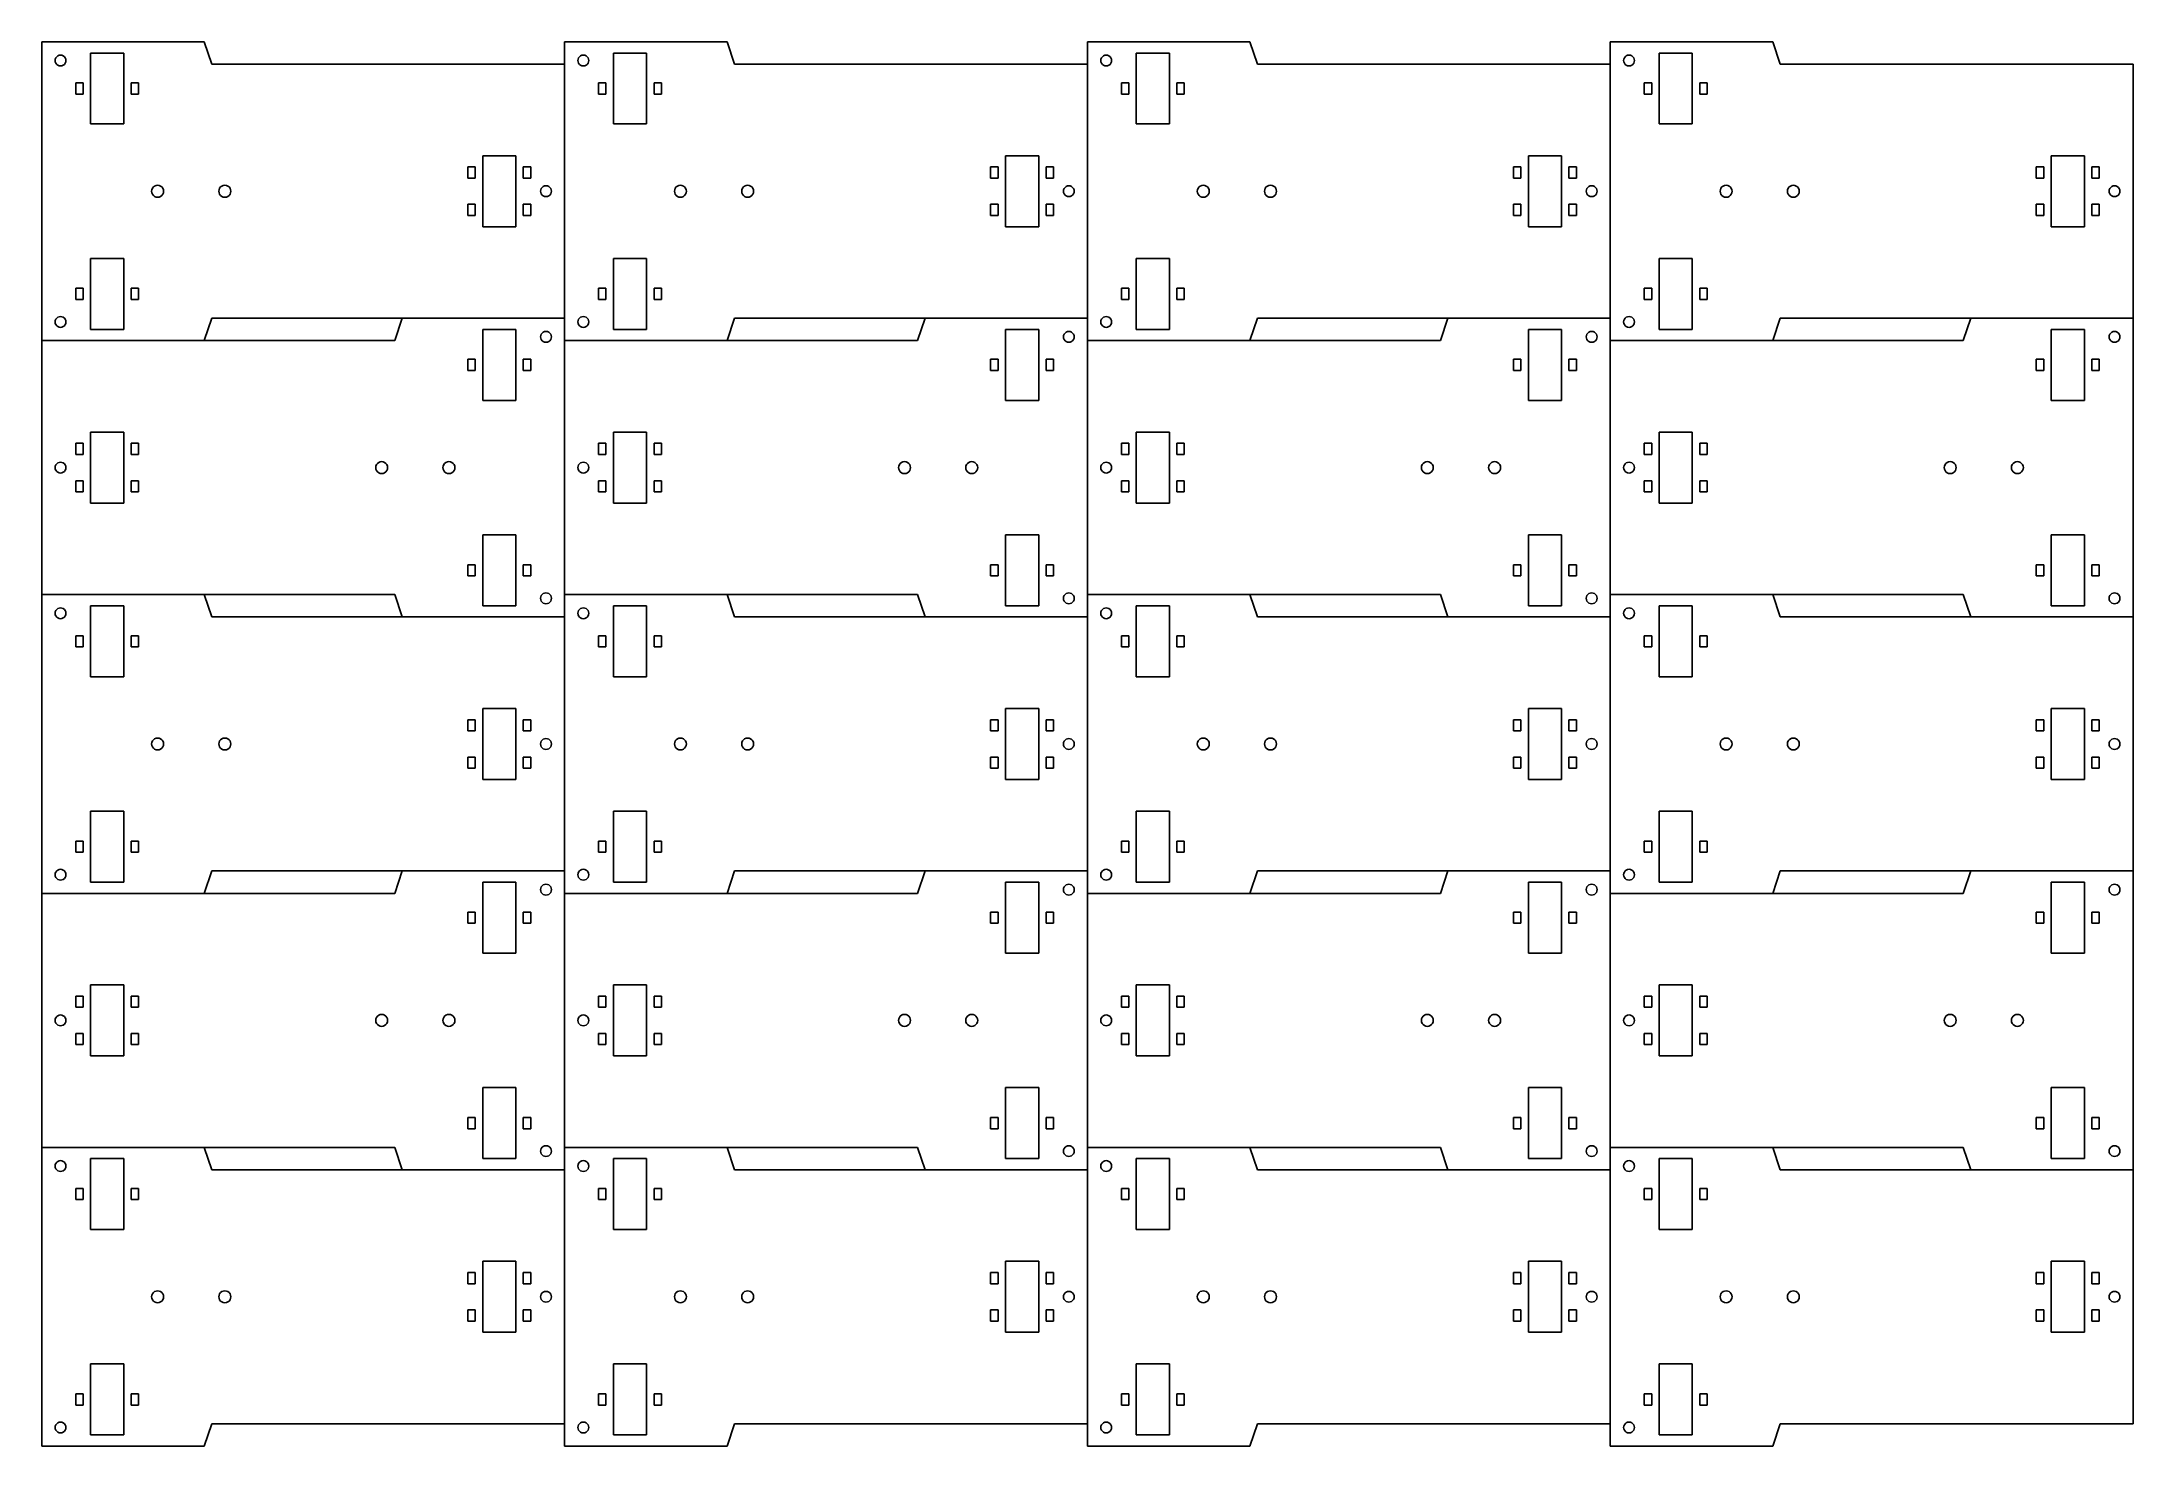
# Model space of a CAD drawing. Header units: metres. Extents: x 621 to 1181, y -2171 to -1795.
import ezdxf

# ---------------------------------------------------------------- set-up
doc = ezdxf.new("R2010")
doc.units = ezdxf.units.M

msp = doc.modelspace()

# ---------------------------------------------------------------- linework, layer by layer
at = {"layer": 'GROUP0'}
for p, q in [((621.41, -1794.53, 0), (621.41, -1874.53, 0)), ((664.91, -1794.53, 0), (621.41, -1794.53, 0)), ((634.48, -1816.53, 0), (634.48, -1797.53, 0)), ((634.48, -1797.53, 0), (643.34, -1797.53, 0)), ((643.34, -1797.53, 0), (643.34, -1816.53, 0)), ((664.91, -1794.53, 0), (666.91, -1800.53, 0)), ((761.41, -1794.53, 0), (761.41, -1800.53, 0)), ((804.91, -1794.53, 0), (761.41, -1794.53, 0)), ((774.48, -1816.53, 0), (774.48, -1797.53, 0)), ((774.48, -1797.53, 0), (783.34, -1797.53, 0)), ((783.34, -1797.53, 0), (783.34, -1816.53, 0)), ((804.91, -1794.53, 0), (806.91, -1800.53, 0)), ((944.91, -1794.53, 0), (901.41, -1794.53, 0)), ((901.41, -1794.53, 0), (901.41, -1800.53, 0)), ((914.48, -1797.53, 0), (923.34, -1797.53, 0)), ((914.48, -1816.53, 0), (914.48, -1797.53, 0)), ((923.34, -1797.53, 0), (923.34, -1816.53, 0)), ((944.91, -1794.53, 0), (946.91, -1800.53, 0)), ((1041.41, -1794.53, 0), (1041.41, -1800.53, 0)), ((1084.91, -1794.53, 0), (1041.41, -1794.53, 0)), ((1054.48, -1816.53, 0), (1054.48, -1797.53, 0)), ((1054.48, -1797.53, 0), (1063.34, -1797.53, 0)), ((1063.34, -1797.53, 0), (1063.34, -1816.53, 0)), ((1084.91, -1794.53, 0), (1086.91, -1800.53, 0)), ((624.96, -1799.53, 0), (625.01, -1799.16, 0)), ((625.01, -1799.91, 0), (624.96, -1799.53, 0)), ((625.01, -1799.16, 0), (625.16, -1798.81, 0)), ((625.16, -1800.26, 0), (625.01, -1799.91, 0)), ((625.16, -1798.81, 0), (625.39, -1798.51, 0)), ((625.39, -1800.56, 0), (625.16, -1800.26, 0)), ((625.39, -1798.51, 0), (625.69, -1798.28, 0)), ((625.69, -1800.79, 0), (625.39, -1800.56, 0)), ((625.69, -1798.28, 0), (626.04, -1798.13, 0)), ((626.04, -1800.93, 0), (625.69, -1800.79, 0)), ((626.04, -1798.13, 0), (626.41, -1798.08, 0)), ((626.41, -1800.98, 0), (626.04, -1800.93, 0)), ((626.41, -1798.08, 0), (626.79, -1798.13, 0)), ((626.79, -1800.93, 0), (626.41, -1800.98, 0)), ((626.79, -1798.13, 0), (627.14, -1798.28, 0)), ((627.14, -1800.79, 0), (626.79, -1800.93, 0)), ((627.14, -1798.28, 0), (627.44, -1798.51, 0)), ((627.44, -1800.56, 0), (627.14, -1800.79, 0)), ((627.44, -1798.51, 0), (627.67, -1798.81, 0)), ((627.67, -1800.26, 0), (627.44, -1800.56, 0)), ((627.67, -1798.81, 0), (627.81, -1799.16, 0)), ((627.81, -1799.91, 0), (627.67, -1800.26, 0)), ((627.81, -1799.16, 0), (627.86, -1799.53, 0)), ((627.86, -1799.53, 0), (627.81, -1799.91, 0)), ((666.91, -1800.53, 0), (761.41, -1800.53, 0)), ((761.41, -1800.53, 0), (761.41, -1868.53, 0)), ((764.96, -1799.53, 0), (765.01, -1799.16, 0)), ((765.01, -1799.91, 0), (764.96, -1799.53, 0)), ((765.01, -1799.16, 0), (765.16, -1798.81, 0)), ((765.16, -1800.26, 0), (765.01, -1799.91, 0)), ((765.16, -1798.81, 0), (765.39, -1798.51, 0)), ((765.39, -1800.56, 0), (765.16, -1800.26, 0)), ((765.39, -1798.51, 0), (765.69, -1798.28, 0)), ((765.69, -1800.79, 0), (765.39, -1800.56, 0)), ((765.69, -1798.28, 0), (766.04, -1798.13, 0)), ((766.04, -1800.93, 0), (765.69, -1800.79, 0)), ((766.04, -1798.13, 0), (766.41, -1798.08, 0)), ((766.41, -1800.98, 0), (766.04, -1800.93, 0)), ((766.41, -1798.08, 0), (766.79, -1798.13, 0)), ((766.79, -1800.93, 0), (766.41, -1800.98, 0)), ((766.79, -1798.13, 0), (767.14, -1798.28, 0)), ((767.14, -1800.79, 0), (766.79, -1800.93, 0)), ((767.14, -1798.28, 0), (767.44, -1798.51, 0)), ((767.44, -1800.56, 0), (767.14, -1800.79, 0)), ((767.44, -1798.51, 0), (767.67, -1798.81, 0)), ((767.67, -1800.26, 0), (767.44, -1800.56, 0)), ((767.67, -1798.81, 0), (767.81, -1799.16, 0)), ((767.81, -1799.91, 0), (767.67, -1800.26, 0)), ((767.81, -1799.16, 0), (767.86, -1799.53, 0)), ((767.86, -1799.53, 0), (767.81, -1799.91, 0)), ((806.91, -1800.53, 0), (901.41, -1800.53, 0)), ((901.41, -1800.53, 0), (901.41, -1868.53, 0)), ((904.96, -1799.53, 0), (905.01, -1799.16, 0)), ((905.01, -1799.91, 0), (904.96, -1799.53, 0)), ((905.01, -1799.16, 0), (905.16, -1798.81, 0)), ((905.16, -1800.26, 0), (905.01, -1799.91, 0)), ((905.16, -1798.81, 0), (905.39, -1798.51, 0)), ((905.39, -1800.56, 0), (905.16, -1800.26, 0)), ((905.39, -1798.51, 0), (905.69, -1798.28, 0)), ((905.69, -1800.79, 0), (905.39, -1800.56, 0)), ((905.69, -1798.28, 0), (906.04, -1798.13, 0)), ((906.04, -1800.93, 0), (905.69, -1800.79, 0)), ((906.04, -1798.13, 0), (906.41, -1798.08, 0)), ((906.41, -1800.98, 0), (906.04, -1800.93, 0)), ((906.41, -1798.08, 0), (906.79, -1798.13, 0)), ((906.79, -1800.93, 0), (906.41, -1800.98, 0)), ((906.79, -1798.13, 0), (907.14, -1798.28, 0)), ((907.14, -1800.79, 0), (906.79, -1800.93, 0)), ((907.14, -1798.28, 0), (907.44, -1798.51, 0)), ((907.44, -1800.56, 0), (907.14, -1800.79, 0)), ((907.44, -1798.51, 0), (907.67, -1798.81, 0)), ((907.67, -1800.26, 0), (907.44, -1800.56, 0)), ((907.67, -1798.81, 0), (907.81, -1799.16, 0)), ((907.81, -1799.91, 0), (907.67, -1800.26, 0)), ((907.81, -1799.16, 0), (907.86, -1799.53, 0)), ((907.86, -1799.53, 0), (907.81, -1799.91, 0)), ((946.91, -1800.53, 0), (1041.41, -1800.53, 0)), ((1041.41, -1800.53, 0), (1041.41, -1868.53, 0)), ((1044.96, -1799.53, 0), (1045.01, -1799.16, 0)), ((1045.01, -1799.91, 0), (1044.96, -1799.53, 0)), ((1045.01, -1799.16, 0), (1045.16, -1798.81, 0)), ((1045.16, -1800.26, 0), (1045.01, -1799.91, 0)), ((1045.16, -1798.81, 0), (1045.39, -1798.51, 0)), ((1045.39, -1800.56, 0), (1045.16, -1800.26, 0)), ((1045.39, -1798.51, 0), (1045.69, -1798.28, 0)), ((1045.69, -1800.79, 0), (1045.39, -1800.56, 0)), ((1045.69, -1798.28, 0), (1046.04, -1798.13, 0)), ((1046.04, -1800.93, 0), (1045.69, -1800.79, 0)), ((1046.04, -1798.13, 0), (1046.41, -1798.08, 0)), ((1046.41, -1800.98, 0), (1046.04, -1800.93, 0)), ((1046.41, -1798.08, 0), (1046.79, -1798.13, 0)), ((1046.79, -1800.93, 0), (1046.41, -1800.98, 0)), ((1046.79, -1798.13, 0), (1047.14, -1798.28, 0)), ((1047.14, -1800.79, 0), (1046.79, -1800.93, 0)), ((1047.14, -1798.28, 0), (1047.44, -1798.51, 0)), ((1047.44, -1800.56, 0), (1047.14, -1800.79, 0)), ((1047.44, -1798.51, 0), (1047.67, -1798.81, 0)), ((1047.67, -1800.26, 0), (1047.44, -1800.56, 0)), ((1047.67, -1798.81, 0), (1047.81, -1799.16, 0)), ((1047.81, -1799.91, 0), (1047.67, -1800.26, 0)), ((1047.81, -1799.16, 0), (1047.86, -1799.53, 0)), ((1047.86, -1799.53, 0), (1047.81, -1799.91, 0)), ((1086.91, -1800.53, 0), (1181.41, -1800.53, 0)), ((1181.41, -1868.53, 0), (1181.41, -1800.53, 0)), ((630.48, -1808.53, 0), (630.48, -1805.53, 0)), ((630.48, -1805.53, 0), (632.48, -1805.53, 0)), ((632.48, -1808.53, 0), (630.48, -1808.53, 0)), ((632.48, -1805.53, 0), (632.48, -1808.53, 0)), ((645.34, -1805.53, 0), (645.34, -1808.53, 0)), ((647.34, -1805.53, 0), (645.34, -1805.53, 0)), ((645.34, -1808.53, 0), (647.34, -1808.53, 0)), ((647.34, -1808.53, 0), (647.34, -1805.53, 0)), ((770.48, -1808.53, 0), (770.48, -1805.53, 0)), ((770.48, -1805.53, 0), (772.48, -1805.53, 0)), ((772.48, -1808.53, 0), (770.48, -1808.53, 0)), ((772.48, -1805.53, 0), (772.48, -1808.53, 0)), ((785.34, -1805.53, 0), (785.34, -1808.53, 0)), ((787.34, -1805.53, 0), (785.34, -1805.53, 0)), ((785.34, -1808.53, 0), (787.34, -1808.53, 0)), ((787.34, -1808.53, 0), (787.34, -1805.53, 0)), ((910.48, -1805.53, 0), (912.48, -1805.53, 0)), ((910.48, -1808.53, 0), (910.48, -1805.53, 0)), ((912.48, -1808.53, 0), (910.48, -1808.53, 0)), ((912.48, -1805.53, 0), (912.48, -1808.53, 0)), ((927.34, -1805.53, 0), (925.34, -1805.53, 0)), ((925.34, -1805.53, 0), (925.34, -1808.53, 0)), ((925.34, -1808.53, 0), (927.34, -1808.53, 0)), ((927.34, -1808.53, 0), (927.34, -1805.53, 0)), ((1050.48, -1808.53, 0), (1050.48, -1805.53, 0)), ((1050.48, -1805.53, 0), (1052.48, -1805.53, 0)), ((1052.48, -1808.53, 0), (1050.48, -1808.53, 0)), ((1052.48, -1805.53, 0), (1052.48, -1808.53, 0)), ((1065.34, -1805.53, 0), (1065.34, -1808.53, 0)), ((1067.34, -1805.53, 0), (1065.34, -1805.53, 0)), ((1065.34, -1808.53, 0), (1067.34, -1808.53, 0)), ((1067.34, -1808.53, 0), (1067.34, -1805.53, 0)), ((643.34, -1816.53, 0), (634.48, -1816.53, 0)), ((783.34, -1816.53, 0), (774.48, -1816.53, 0)), ((923.34, -1816.53, 0), (914.48, -1816.53, 0)), ((1063.34, -1816.53, 0), (1054.48, -1816.53, 0)), ((739.48, -1844.03, 0), (739.48, -1825.03, 0)), ((739.48, -1825.03, 0), (748.34, -1825.03, 0)), ((748.34, -1825.03, 0), (748.34, -1844.03, 0)), ((879.48, -1844.03, 0), (879.48, -1825.03, 0)), ((879.48, -1825.03, 0), (888.34, -1825.03, 0)), ((888.34, -1825.03, 0), (888.34, -1844.03, 0)), ((1019.48, -1825.03, 0), (1028.34, -1825.03, 0)), ((1019.48, -1844.03, 0), (1019.48, -1825.03, 0)), ((1028.34, -1825.03, 0), (1028.34, -1844.03, 0)), ((1159.48, -1844.03, 0), (1159.48, -1825.03, 0)), ((1159.48, -1825.03, 0), (1168.34, -1825.03, 0)), ((1168.34, -1825.03, 0), (1168.34, -1844.03, 0)), ((735.48, -1828.03, 0), (737.48, -1828.03, 0)), ((735.48, -1831.03, 0), (735.48, -1828.03, 0)), ((737.48, -1831.03, 0), (735.48, -1831.03, 0)), ((737.48, -1828.03, 0), (737.48, -1831.03, 0)), ((752.34, -1828.03, 0), (750.34, -1828.03, 0)), ((750.34, -1831.03, 0), (750.34, -1828.03, 0)), ((750.34, -1831.03, 0), (752.34, -1831.03, 0)), ((752.34, -1828.03, 0), (752.34, -1831.03, 0)), ((875.48, -1828.03, 0), (877.48, -1828.03, 0)), ((875.48, -1831.03, 0), (875.48, -1828.03, 0)), ((877.48, -1831.03, 0), (875.48, -1831.03, 0)), ((877.48, -1828.03, 0), (877.48, -1831.03, 0)), ((892.34, -1828.03, 0), (890.34, -1828.03, 0)), ((890.34, -1831.03, 0), (890.34, -1828.03, 0)), ((890.34, -1831.03, 0), (892.34, -1831.03, 0)), ((892.34, -1828.03, 0), (892.34, -1831.03, 0)), ((1015.48, -1831.03, 0), (1015.48, -1828.03, 0)), ((1015.48, -1828.03, 0), (1017.48, -1828.03, 0)), ((1017.48, -1831.03, 0), (1015.48, -1831.03, 0)), ((1017.48, -1828.03, 0), (1017.48, -1831.03, 0)), ((1030.34, -1831.03, 0), (1030.34, -1828.03, 0)), ((1032.34, -1828.03, 0), (1030.34, -1828.03, 0)), ((1030.34, -1831.03, 0), (1032.34, -1831.03, 0)), ((1032.34, -1828.03, 0), (1032.34, -1831.03, 0)), ((1155.48, -1828.03, 0), (1157.48, -1828.03, 0)), ((1155.48, -1831.03, 0), (1155.48, -1828.03, 0)), ((1157.48, -1831.03, 0), (1155.48, -1831.03, 0)), ((1157.48, -1828.03, 0), (1157.48, -1831.03, 0)), ((1172.34, -1828.03, 0), (1170.34, -1828.03, 0)), ((1170.34, -1831.03, 0), (1170.34, -1828.03, 0)), ((1170.34, -1831.03, 0), (1172.34, -1831.03, 0)), ((1172.34, -1828.03, 0), (1172.34, -1831.03, 0)), ((650.87, -1834.12, 0), (650.81, -1834.53, 0)), ((650.81, -1834.53, 0), (650.87, -1834.95, 0)), ((651.03, -1833.73, 0), (650.87, -1834.12, 0)), ((650.87, -1834.95, 0), (651.03, -1835.33, 0)), ((651.28, -1833.4, 0), (651.03, -1833.73, 0)), ((651.03, -1835.33, 0), (651.28, -1835.67, 0)), ((651.61, -1833.15, 0), (651.28, -1833.4, 0)), ((651.28, -1835.67, 0), (651.61, -1835.92, 0)), ((652, -1832.99, 0), (651.61, -1833.15, 0)), ((651.61, -1835.92, 0), (652, -1836.08, 0)), ((652.41, -1832.93, 0), (652, -1832.99, 0)), ((652, -1836.08, 0), (652.41, -1836.13, 0)), ((652.83, -1832.99, 0), (652.41, -1832.93, 0)), ((652.41, -1836.13, 0), (652.83, -1836.08, 0)), ((653.21, -1833.15, 0), (652.83, -1832.99, 0)), ((652.83, -1836.08, 0), (653.21, -1835.92, 0)), ((653.54, -1833.4, 0), (653.21, -1833.15, 0)), ((653.21, -1835.92, 0), (653.54, -1835.67, 0)), ((653.8, -1833.73, 0), (653.54, -1833.4, 0)), ((653.54, -1835.67, 0), (653.8, -1835.33, 0)), ((653.96, -1834.12, 0), (653.8, -1833.73, 0)), ((653.8, -1835.33, 0), (653.96, -1834.95, 0)), ((654.01, -1834.53, 0), (653.96, -1834.12, 0)), ((653.96, -1834.95, 0), (654.01, -1834.53, 0)), ((668.87, -1834.12, 0), (668.81, -1834.53, 0)), ((668.81, -1834.53, 0), (668.87, -1834.95, 0)), ((669.03, -1833.73, 0), (668.87, -1834.12, 0)), ((668.87, -1834.95, 0), (669.03, -1835.33, 0)), ((669.28, -1833.4, 0), (669.03, -1833.73, 0)), ((669.03, -1835.33, 0), (669.28, -1835.67, 0)), ((669.61, -1833.15, 0), (669.28, -1833.4, 0)), ((669.28, -1835.67, 0), (669.61, -1835.92, 0)), ((670, -1832.99, 0), (669.61, -1833.15, 0)), ((669.61, -1835.92, 0), (670, -1836.08, 0)), ((670.41, -1832.93, 0), (670, -1832.99, 0)), ((670, -1836.08, 0), (670.41, -1836.13, 0)), ((670.83, -1832.99, 0), (670.41, -1832.93, 0)), ((670.41, -1836.13, 0), (670.83, -1836.08, 0)), ((671.21, -1833.15, 0), (670.83, -1832.99, 0)), ((670.83, -1836.08, 0), (671.21, -1835.92, 0)), ((671.54, -1833.4, 0), (671.21, -1833.15, 0)), ((671.21, -1835.92, 0), (671.54, -1835.67, 0)), ((671.8, -1833.73, 0), (671.54, -1833.4, 0)), ((671.54, -1835.67, 0), (671.8, -1835.33, 0)), ((671.96, -1834.12, 0), (671.8, -1833.73, 0)), ((671.8, -1835.33, 0), (671.96, -1834.95, 0)), ((672.01, -1834.53, 0), (671.96, -1834.12, 0)), ((671.96, -1834.95, 0), (672.01, -1834.53, 0)), ((754.96, -1834.53, 0), (755.01, -1834.16, 0)), ((755.01, -1834.91, 0), (754.96, -1834.53, 0)), ((755.01, -1834.16, 0), (755.16, -1833.81, 0)), ((755.16, -1835.26, 0), (755.01, -1834.91, 0)), ((755.16, -1833.81, 0), (755.39, -1833.51, 0)), ((755.39, -1835.56, 0), (755.16, -1835.26, 0)), ((755.39, -1833.51, 0), (755.69, -1833.28, 0)), ((755.69, -1835.79, 0), (755.39, -1835.56, 0)), ((755.69, -1833.28, 0), (756.04, -1833.13, 0)), ((756.04, -1835.93, 0), (755.69, -1835.79, 0)), ((756.04, -1833.13, 0), (756.41, -1833.08, 0)), ((756.41, -1835.98, 0), (756.04, -1835.93, 0)), ((756.41, -1833.08, 0), (756.79, -1833.13, 0)), ((756.79, -1835.93, 0), (756.41, -1835.98, 0)), ((756.79, -1833.13, 0), (757.14, -1833.28, 0)), ((757.14, -1835.79, 0), (756.79, -1835.93, 0)), ((757.14, -1833.28, 0), (757.44, -1833.51, 0)), ((757.44, -1835.56, 0), (757.14, -1835.79, 0)), ((757.44, -1833.51, 0), (757.67, -1833.81, 0)), ((757.67, -1835.26, 0), (757.44, -1835.56, 0)), ((757.67, -1833.81, 0), (757.81, -1834.16, 0)), ((757.81, -1834.91, 0), (757.67, -1835.26, 0)), ((757.81, -1834.16, 0), (757.86, -1834.53, 0)), ((757.86, -1834.53, 0), (757.81, -1834.91, 0)), ((790.87, -1834.12, 0), (790.81, -1834.53, 0)), ((790.81, -1834.53, 0), (790.87, -1834.95, 0)), ((791.03, -1833.73, 0), (790.87, -1834.12, 0)), ((790.87, -1834.95, 0), (791.03, -1835.33, 0)), ((791.28, -1833.4, 0), (791.03, -1833.73, 0)), ((791.03, -1835.33, 0), (791.28, -1835.67, 0)), ((791.61, -1833.15, 0), (791.28, -1833.4, 0)), ((791.28, -1835.67, 0), (791.61, -1835.92, 0)), ((792, -1832.99, 0), (791.61, -1833.15, 0)), ((791.61, -1835.92, 0), (792, -1836.08, 0)), ((792.41, -1832.93, 0), (792, -1832.99, 0)), ((792, -1836.08, 0), (792.41, -1836.13, 0)), ((792.83, -1832.99, 0), (792.41, -1832.93, 0)), ((792.41, -1836.13, 0), (792.83, -1836.08, 0)), ((793.21, -1833.15, 0), (792.83, -1832.99, 0)), ((792.83, -1836.08, 0), (793.21, -1835.92, 0)), ((793.54, -1833.4, 0), (793.21, -1833.15, 0)), ((793.21, -1835.92, 0), (793.54, -1835.67, 0)), ((793.8, -1833.73, 0), (793.54, -1833.4, 0)), ((793.54, -1835.67, 0), (793.8, -1835.33, 0)), ((793.96, -1834.12, 0), (793.8, -1833.73, 0)), ((793.8, -1835.33, 0), (793.96, -1834.95, 0)), ((794.01, -1834.53, 0), (793.96, -1834.12, 0)), ((793.96, -1834.95, 0), (794.01, -1834.53, 0)), ((808.87, -1834.12, 0), (808.81, -1834.53, 0)), ((808.81, -1834.53, 0), (808.87, -1834.95, 0)), ((809.03, -1833.73, 0), (808.87, -1834.12, 0)), ((808.87, -1834.95, 0), (809.03, -1835.33, 0)), ((809.28, -1833.4, 0), (809.03, -1833.73, 0)), ((809.03, -1835.33, 0), (809.28, -1835.67, 0)), ((809.61, -1833.15, 0), (809.28, -1833.4, 0)), ((809.28, -1835.67, 0), (809.61, -1835.92, 0)), ((810, -1832.99, 0), (809.61, -1833.15, 0)), ((809.61, -1835.92, 0), (810, -1836.08, 0)), ((810.41, -1832.93, 0), (810, -1832.99, 0)), ((810, -1836.08, 0), (810.41, -1836.13, 0)), ((810.83, -1832.99, 0), (810.41, -1832.93, 0)), ((810.41, -1836.13, 0), (810.83, -1836.08, 0)), ((811.21, -1833.15, 0), (810.83, -1832.99, 0)), ((810.83, -1836.08, 0), (811.21, -1835.92, 0)), ((811.54, -1833.4, 0), (811.21, -1833.15, 0)), ((811.21, -1835.92, 0), (811.54, -1835.67, 0)), ((811.8, -1833.73, 0), (811.54, -1833.4, 0)), ((811.54, -1835.67, 0), (811.8, -1835.33, 0)), ((811.96, -1834.12, 0), (811.8, -1833.73, 0)), ((811.8, -1835.33, 0), (811.96, -1834.95, 0)), ((812.01, -1834.53, 0), (811.96, -1834.12, 0)), ((811.96, -1834.95, 0), (812.01, -1834.53, 0)), ((894.96, -1834.53, 0), (895.01, -1834.16, 0)), ((895.01, -1834.91, 0), (894.96, -1834.53, 0)), ((895.01, -1834.16, 0), (895.16, -1833.81, 0)), ((895.16, -1835.26, 0), (895.01, -1834.91, 0)), ((895.16, -1833.81, 0), (895.39, -1833.51, 0)), ((895.39, -1835.56, 0), (895.16, -1835.26, 0)), ((895.39, -1833.51, 0), (895.69, -1833.28, 0)), ((895.69, -1835.79, 0), (895.39, -1835.56, 0)), ((895.69, -1833.28, 0), (896.04, -1833.13, 0)), ((896.04, -1835.93, 0), (895.69, -1835.79, 0)), ((896.04, -1833.13, 0), (896.41, -1833.08, 0)), ((896.41, -1835.98, 0), (896.04, -1835.93, 0)), ((896.41, -1833.08, 0), (896.79, -1833.13, 0)), ((896.79, -1835.93, 0), (896.41, -1835.98, 0)), ((896.79, -1833.13, 0), (897.14, -1833.28, 0)), ((897.14, -1835.79, 0), (896.79, -1835.93, 0)), ((897.14, -1833.28, 0), (897.44, -1833.51, 0)), ((897.44, -1835.56, 0), (897.14, -1835.79, 0)), ((897.44, -1833.51, 0), (897.67, -1833.81, 0)), ((897.67, -1835.26, 0), (897.44, -1835.56, 0)), ((897.67, -1833.81, 0), (897.81, -1834.16, 0)), ((897.81, -1834.91, 0), (897.67, -1835.26, 0)), ((897.81, -1834.16, 0), (897.86, -1834.53, 0)), ((897.86, -1834.53, 0), (897.81, -1834.91, 0)), ((930.87, -1834.12, 0), (930.81, -1834.53, 0)), ((930.81, -1834.53, 0), (930.87, -1834.95, 0)), ((931.03, -1833.73, 0), (930.87, -1834.12, 0)), ((930.87, -1834.95, 0), (931.03, -1835.33, 0)), ((931.28, -1833.4, 0), (931.03, -1833.73, 0)), ((931.03, -1835.33, 0), (931.28, -1835.67, 0)), ((931.61, -1833.15, 0), (931.28, -1833.4, 0)), ((931.28, -1835.67, 0), (931.61, -1835.92, 0)), ((932, -1832.99, 0), (931.61, -1833.15, 0)), ((931.61, -1835.92, 0), (932, -1836.08, 0)), ((932.41, -1832.93, 0), (932, -1832.99, 0)), ((932, -1836.08, 0), (932.41, -1836.13, 0)), ((932.83, -1832.99, 0), (932.41, -1832.93, 0)), ((932.41, -1836.13, 0), (932.83, -1836.08, 0)), ((933.21, -1833.15, 0), (932.83, -1832.99, 0)), ((932.83, -1836.08, 0), (933.21, -1835.92, 0)), ((933.54, -1833.4, 0), (933.21, -1833.15, 0)), ((933.21, -1835.92, 0), (933.54, -1835.67, 0)), ((933.8, -1833.73, 0), (933.54, -1833.4, 0)), ((933.54, -1835.67, 0), (933.8, -1835.33, 0)), ((933.96, -1834.12, 0), (933.8, -1833.73, 0)), ((933.8, -1835.33, 0), (933.96, -1834.95, 0)), ((934.01, -1834.53, 0), (933.96, -1834.12, 0)), ((933.96, -1834.95, 0), (934.01, -1834.53, 0)), ((948.87, -1834.12, 0), (948.81, -1834.53, 0)), ((948.81, -1834.53, 0), (948.87, -1834.95, 0)), ((949.03, -1833.73, 0), (948.87, -1834.12, 0)), ((948.87, -1834.95, 0), (949.03, -1835.33, 0)), ((949.28, -1833.4, 0), (949.03, -1833.73, 0)), ((949.03, -1835.33, 0), (949.28, -1835.67, 0)), ((949.61, -1833.15, 0), (949.28, -1833.4, 0)), ((949.28, -1835.67, 0), (949.61, -1835.92, 0)), ((950, -1832.99, 0), (949.61, -1833.15, 0)), ((949.61, -1835.92, 0), (950, -1836.08, 0)), ((950.41, -1832.93, 0), (950, -1832.99, 0)), ((950, -1836.08, 0), (950.41, -1836.13, 0)), ((950.83, -1832.99, 0), (950.41, -1832.93, 0)), ((950.41, -1836.13, 0), (950.83, -1836.08, 0)), ((951.21, -1833.15, 0), (950.83, -1832.99, 0)), ((950.83, -1836.08, 0), (951.21, -1835.92, 0)), ((951.54, -1833.4, 0), (951.21, -1833.15, 0)), ((951.21, -1835.92, 0), (951.54, -1835.67, 0)), ((951.8, -1833.73, 0), (951.54, -1833.4, 0)), ((951.54, -1835.67, 0), (951.8, -1835.33, 0)), ((951.96, -1834.12, 0), (951.8, -1833.73, 0)), ((951.8, -1835.33, 0), (951.96, -1834.95, 0)), ((952.01, -1834.53, 0), (951.96, -1834.12, 0)), ((951.96, -1834.95, 0), (952.01, -1834.53, 0)), ((1034.96, -1834.53, 0), (1035.01, -1834.16, 0)), ((1035.01, -1834.91, 0), (1034.96, -1834.53, 0)), ((1035.01, -1834.16, 0), (1035.16, -1833.81, 0)), ((1035.16, -1835.26, 0), (1035.01, -1834.91, 0)), ((1035.16, -1833.81, 0), (1035.39, -1833.51, 0)), ((1035.39, -1835.56, 0), (1035.16, -1835.26, 0)), ((1035.39, -1833.51, 0), (1035.69, -1833.28, 0)), ((1035.69, -1835.79, 0), (1035.39, -1835.56, 0)), ((1035.69, -1833.28, 0), (1036.04, -1833.13, 0)), ((1036.04, -1835.93, 0), (1035.69, -1835.79, 0)), ((1036.04, -1833.13, 0), (1036.41, -1833.08, 0)), ((1036.41, -1835.98, 0), (1036.04, -1835.93, 0)), ((1036.41, -1833.08, 0), (1036.79, -1833.13, 0)), ((1036.79, -1835.93, 0), (1036.41, -1835.98, 0)), ((1036.79, -1833.13, 0), (1037.14, -1833.28, 0)), ((1037.14, -1835.79, 0), (1036.79, -1835.93, 0)), ((1037.14, -1833.28, 0), (1037.44, -1833.51, 0)), ((1037.44, -1835.56, 0), (1037.14, -1835.79, 0)), ((1037.44, -1833.51, 0), (1037.67, -1833.81, 0)), ((1037.67, -1835.26, 0), (1037.44, -1835.56, 0)), ((1037.67, -1833.81, 0), (1037.81, -1834.16, 0)), ((1037.81, -1834.91, 0), (1037.67, -1835.26, 0)), ((1037.81, -1834.16, 0), (1037.86, -1834.53, 0)), ((1037.86, -1834.53, 0), (1037.81, -1834.91, 0)), ((1070.87, -1834.12, 0), (1070.81, -1834.53, 0)), ((1070.81, -1834.53, 0), (1070.87, -1834.95, 0)), ((1071.03, -1833.73, 0), (1070.87, -1834.12, 0)), ((1070.87, -1834.95, 0), (1071.03, -1835.33, 0)), ((1071.28, -1833.4, 0), (1071.03, -1833.73, 0)), ((1071.03, -1835.33, 0), (1071.28, -1835.67, 0)), ((1071.61, -1833.15, 0), (1071.28, -1833.4, 0)), ((1071.28, -1835.67, 0), (1071.61, -1835.92, 0)), ((1072, -1832.99, 0), (1071.61, -1833.15, 0)), ((1071.61, -1835.92, 0), (1072, -1836.08, 0)), ((1072.41, -1832.93, 0), (1072, -1832.99, 0)), ((1072, -1836.08, 0), (1072.41, -1836.13, 0)), ((1072.83, -1832.99, 0), (1072.41, -1832.93, 0)), ((1072.41, -1836.13, 0), (1072.83, -1836.08, 0)), ((1073.21, -1833.15, 0), (1072.83, -1832.99, 0)), ((1072.83, -1836.08, 0), (1073.21, -1835.92, 0)), ((1073.54, -1833.4, 0), (1073.21, -1833.15, 0)), ((1073.21, -1835.92, 0), (1073.54, -1835.67, 0)), ((1073.8, -1833.73, 0), (1073.54, -1833.4, 0)), ((1073.54, -1835.67, 0), (1073.8, -1835.33, 0)), ((1073.96, -1834.12, 0), (1073.8, -1833.73, 0)), ((1073.8, -1835.33, 0), (1073.96, -1834.95, 0)), ((1074.01, -1834.53, 0), (1073.96, -1834.12, 0)), ((1073.96, -1834.95, 0), (1074.01, -1834.53, 0)), ((1088.87, -1834.12, 0), (1088.81, -1834.53, 0)), ((1088.81, -1834.53, 0), (1088.87, -1834.95, 0)), ((1089.03, -1833.73, 0), (1088.87, -1834.12, 0)), ((1088.87, -1834.95, 0), (1089.03, -1835.33, 0)), ((1089.28, -1833.4, 0), (1089.03, -1833.73, 0)), ((1089.03, -1835.33, 0), (1089.28, -1835.67, 0)), ((1089.61, -1833.15, 0), (1089.28, -1833.4, 0)), ((1089.28, -1835.67, 0), (1089.61, -1835.92, 0)), ((1090, -1832.99, 0), (1089.61, -1833.15, 0)), ((1089.61, -1835.92, 0), (1090, -1836.08, 0)), ((1090.41, -1832.93, 0), (1090, -1832.99, 0)), ((1090, -1836.08, 0), (1090.41, -1836.13, 0)), ((1090.83, -1832.99, 0), (1090.41, -1832.93, 0)), ((1090.41, -1836.13, 0), (1090.83, -1836.08, 0)), ((1091.21, -1833.15, 0), (1090.83, -1832.99, 0)), ((1090.83, -1836.08, 0), (1091.21, -1835.92, 0)), ((1091.54, -1833.4, 0), (1091.21, -1833.15, 0)), ((1091.21, -1835.92, 0), (1091.54, -1835.67, 0)), ((1091.8, -1833.73, 0), (1091.54, -1833.4, 0)), ((1091.54, -1835.67, 0), (1091.8, -1835.33, 0)), ((1091.96, -1834.12, 0), (1091.8, -1833.73, 0)), ((1091.8, -1835.33, 0), (1091.96, -1834.95, 0)), ((1092.01, -1834.53, 0), (1091.96, -1834.12, 0)), ((1091.96, -1834.95, 0), (1092.01, -1834.53, 0)), ((1174.96, -1834.53, 0), (1175.01, -1834.16, 0)), ((1175.01, -1834.91, 0), (1174.96, -1834.53, 0)), ((1175.01, -1834.16, 0), (1175.16, -1833.81, 0)), ((1175.16, -1835.26, 0), (1175.01, -1834.91, 0)), ((1175.16, -1833.81, 0), (1175.39, -1833.51, 0)), ((1175.39, -1835.56, 0), (1175.16, -1835.26, 0)), ((1175.39, -1833.51, 0), (1175.69, -1833.28, 0)), ((1175.69, -1835.79, 0), (1175.39, -1835.56, 0)), ((1175.69, -1833.28, 0), (1176.04, -1833.13, 0)), ((1176.04, -1835.93, 0), (1175.69, -1835.79, 0)), ((1176.04, -1833.13, 0), (1176.41, -1833.08, 0)), ((1176.41, -1835.98, 0), (1176.04, -1835.93, 0)), ((1176.41, -1833.08, 0), (1176.79, -1833.13, 0)), ((1176.79, -1835.93, 0), (1176.41, -1835.98, 0)), ((1176.79, -1833.13, 0), (1177.14, -1833.28, 0)), ((1177.14, -1835.79, 0), (1176.79, -1835.93, 0)), ((1177.14, -1833.28, 0), (1177.44, -1833.51, 0)), ((1177.44, -1835.56, 0), (1177.14, -1835.79, 0)), ((1177.44, -1833.51, 0), (1177.67, -1833.81, 0)), ((1177.67, -1835.26, 0), (1177.44, -1835.56, 0)), ((1177.67, -1833.81, 0), (1177.81, -1834.16, 0)), ((1177.81, -1834.91, 0), (1177.67, -1835.26, 0)), ((1177.81, -1834.16, 0), (1177.86, -1834.53, 0)), ((1177.86, -1834.53, 0), (1177.81, -1834.91, 0)), ((735.48, -1838.03, 0), (737.48, -1838.03, 0)), ((735.48, -1841.03, 0), (735.48, -1838.03, 0)), ((737.48, -1841.03, 0), (735.48, -1841.03, 0)), ((737.48, -1838.03, 0), (737.48, -1841.03, 0)), ((752.34, -1838.03, 0), (750.34, -1838.03, 0)), ((750.34, -1838.03, 0), (750.34, -1841.03, 0)), ((750.34, -1841.03, 0), (752.34, -1841.03, 0)), ((752.34, -1841.03, 0), (752.34, -1838.03, 0)), ((875.48, -1838.03, 0), (877.48, -1838.03, 0)), ((875.48, -1841.03, 0), (875.48, -1838.03, 0)), ((877.48, -1841.03, 0), (875.48, -1841.03, 0)), ((877.48, -1838.03, 0), (877.48, -1841.03, 0)), ((892.34, -1838.03, 0), (890.34, -1838.03, 0)), ((890.34, -1838.03, 0), (890.34, -1841.03, 0)), ((890.34, -1841.03, 0), (892.34, -1841.03, 0)), ((892.34, -1841.03, 0), (892.34, -1838.03, 0)), ((1015.48, -1841.03, 0), (1015.48, -1838.03, 0)), ((1015.48, -1838.03, 0), (1017.48, -1838.03, 0)), ((1017.48, -1841.03, 0), (1015.48, -1841.03, 0)), ((1017.48, -1838.03, 0), (1017.48, -1841.03, 0)), ((1032.34, -1838.03, 0), (1030.34, -1838.03, 0)), ((1030.34, -1838.03, 0), (1030.34, -1841.03, 0)), ((1030.34, -1841.03, 0), (1032.34, -1841.03, 0)), ((1032.34, -1841.03, 0), (1032.34, -1838.03, 0)), ((1155.48, -1838.03, 0), (1157.48, -1838.03, 0)), ((1155.48, -1841.03, 0), (1155.48, -1838.03, 0)), ((1157.48, -1841.03, 0), (1155.48, -1841.03, 0)), ((1157.48, -1838.03, 0), (1157.48, -1841.03, 0)), ((1172.34, -1838.03, 0), (1170.34, -1838.03, 0)), ((1170.34, -1838.03, 0), (1170.34, -1841.03, 0)), ((1170.34, -1841.03, 0), (1172.34, -1841.03, 0)), ((1172.34, -1841.03, 0), (1172.34, -1838.03, 0)), ((748.34, -1844.03, 0), (739.48, -1844.03, 0)), ((888.34, -1844.03, 0), (879.48, -1844.03, 0)), ((1028.34, -1844.03, 0), (1019.48, -1844.03, 0)), ((1168.34, -1844.03, 0), (1159.48, -1844.03, 0)), ((643.34, -1852.53, 0), (634.48, -1852.53, 0)), ((634.48, -1852.53, 0), (634.48, -1871.53, 0)), ((643.34, -1871.53, 0), (643.34, -1852.53, 0)), ((783.34, -1852.53, 0), (774.48, -1852.53, 0)), ((774.48, -1852.53, 0), (774.48, -1871.53, 0)), ((783.34, -1871.53, 0), (783.34, -1852.53, 0)), ((914.48, -1852.53, 0), (914.48, -1871.53, 0)), ((923.34, -1852.53, 0), (914.48, -1852.53, 0)), ((923.34, -1871.53, 0), (923.34, -1852.53, 0)), ((1063.34, -1852.53, 0), (1054.48, -1852.53, 0)), ((1054.48, -1852.53, 0), (1054.48, -1871.53, 0)), ((1063.34, -1871.53, 0), (1063.34, -1852.53, 0)), ((630.48, -1863.53, 0), (630.48, -1860.53, 0)), ((630.48, -1860.53, 0), (632.48, -1860.53, 0)), ((632.48, -1863.53, 0), (630.48, -1863.53, 0)), ((632.48, -1860.53, 0), (632.48, -1863.53, 0)), ((645.34, -1860.53, 0), (645.34, -1863.53, 0)), ((647.34, -1860.53, 0), (645.34, -1860.53, 0)), ((645.34, -1863.53, 0), (647.34, -1863.53, 0)), ((647.34, -1863.53, 0), (647.34, -1860.53, 0)), ((770.48, -1863.53, 0), (770.48, -1860.53, 0)), ((770.48, -1860.53, 0), (772.48, -1860.53, 0)), ((772.48, -1863.53, 0), (770.48, -1863.53, 0)), ((772.48, -1860.53, 0), (772.48, -1863.53, 0)), ((785.34, -1860.53, 0), (785.34, -1863.53, 0)), ((787.34, -1860.53, 0), (785.34, -1860.53, 0)), ((785.34, -1863.53, 0), (787.34, -1863.53, 0)), ((787.34, -1863.53, 0), (787.34, -1860.53, 0)), ((910.48, -1860.53, 0), (912.48, -1860.53, 0)), ((910.48, -1863.53, 0), (910.48, -1860.53, 0)), ((912.48, -1863.53, 0), (910.48, -1863.53, 0)), ((912.48, -1860.53, 0), (912.48, -1863.53, 0)), ((927.34, -1860.53, 0), (925.34, -1860.53, 0)), ((925.34, -1860.53, 0), (925.34, -1863.53, 0)), ((925.34, -1863.53, 0), (927.34, -1863.53, 0)), ((927.34, -1863.53, 0), (927.34, -1860.53, 0)), ((1050.48, -1863.53, 0), (1050.48, -1860.53, 0)), ((1050.48, -1860.53, 0), (1052.48, -1860.53, 0)), ((1052.48, -1863.53, 0), (1050.48, -1863.53, 0)), ((1052.48, -1860.53, 0), (1052.48, -1863.53, 0)), ((1065.34, -1860.53, 0), (1065.34, -1863.53, 0)), ((1067.34, -1860.53, 0), (1065.34, -1860.53, 0)), ((1065.34, -1863.53, 0), (1067.34, -1863.53, 0)), ((1067.34, -1863.53, 0), (1067.34, -1860.53, 0)), ((624.96, -1869.53, 0), (625.01, -1869.16, 0)), ((625.01, -1869.91, 0), (624.96, -1869.53, 0)), ((625.01, -1869.16, 0), (625.16, -1868.81, 0)), ((625.16, -1870.26, 0), (625.01, -1869.91, 0)), ((625.16, -1868.81, 0), (625.39, -1868.51, 0)), ((625.39, -1870.56, 0), (625.16, -1870.26, 0)), ((625.39, -1868.51, 0), (625.69, -1868.28, 0)), ((625.69, -1868.28, 0), (626.04, -1868.13, 0)), ((626.04, -1868.13, 0), (626.41, -1868.08, 0)), ((626.41, -1868.08, 0), (626.79, -1868.13, 0)), ((626.79, -1868.13, 0), (627.14, -1868.28, 0)), ((627.14, -1868.28, 0), (627.44, -1868.51, 0)), ((627.44, -1868.51, 0), (627.67, -1868.81, 0)), ((627.67, -1870.26, 0), (627.44, -1870.56, 0)), ((627.67, -1868.81, 0), (627.81, -1869.16, 0)), ((627.81, -1869.91, 0), (627.67, -1870.26, 0)), ((627.81, -1869.16, 0), (627.86, -1869.53, 0)), ((627.86, -1869.53, 0), (627.81, -1869.91, 0)), ((664.91, -1874.53, 0), (666.91, -1868.53, 0)), ((666.91, -1868.53, 0), (717.91, -1868.53, 0)), ((717.91, -1868.53, 0), (715.91, -1874.53, 0)), ((717.91, -1868.53, 0), (761.41, -1868.53, 0)), ((761.41, -1868.53, 0), (761.41, -1874.53, 0)), ((764.96, -1869.53, 0), (765.01, -1869.16, 0)), ((765.01, -1869.91, 0), (764.96, -1869.53, 0)), ((765.01, -1869.16, 0), (765.16, -1868.81, 0)), ((765.16, -1870.26, 0), (765.01, -1869.91, 0)), ((765.16, -1868.81, 0), (765.39, -1868.51, 0)), ((765.39, -1870.56, 0), (765.16, -1870.26, 0)), ((765.39, -1868.51, 0), (765.69, -1868.28, 0)), ((765.69, -1868.28, 0), (766.04, -1868.13, 0)), ((766.04, -1868.13, 0), (766.41, -1868.08, 0)), ((766.41, -1868.08, 0), (766.79, -1868.13, 0)), ((766.79, -1868.13, 0), (767.14, -1868.28, 0)), ((767.14, -1868.28, 0), (767.44, -1868.51, 0)), ((767.44, -1868.51, 0), (767.67, -1868.81, 0)), ((767.67, -1870.26, 0), (767.44, -1870.56, 0)), ((767.67, -1868.81, 0), (767.81, -1869.16, 0)), ((767.81, -1869.91, 0), (767.67, -1870.26, 0)), ((767.81, -1869.16, 0), (767.86, -1869.53, 0)), ((767.86, -1869.53, 0), (767.81, -1869.91, 0)), ((804.91, -1874.53, 0), (806.91, -1868.53, 0)), ((806.91, -1868.53, 0), (857.91, -1868.53, 0)), ((857.91, -1868.53, 0), (855.91, -1874.53, 0)), ((857.91, -1868.53, 0), (901.41, -1868.53, 0)), ((901.41, -1874.53, 0), (901.41, -1868.53, 0)), ((904.96, -1869.53, 0), (905.01, -1869.16, 0)), ((905.01, -1869.91, 0), (904.96, -1869.53, 0)), ((905.01, -1869.16, 0), (905.16, -1868.81, 0)), ((905.16, -1870.26, 0), (905.01, -1869.91, 0)), ((905.16, -1868.81, 0), (905.39, -1868.51, 0)), ((905.39, -1870.56, 0), (905.16, -1870.26, 0)), ((905.39, -1868.51, 0), (905.69, -1868.28, 0)), ((905.69, -1868.28, 0), (906.04, -1868.13, 0)), ((906.04, -1868.13, 0), (906.41, -1868.08, 0)), ((906.41, -1868.08, 0), (906.79, -1868.13, 0)), ((906.79, -1868.13, 0), (907.14, -1868.28, 0)), ((907.14, -1868.28, 0), (907.44, -1868.51, 0)), ((907.44, -1868.51, 0), (907.67, -1868.81, 0)), ((907.67, -1870.26, 0), (907.44, -1870.56, 0)), ((907.67, -1868.81, 0), (907.81, -1869.16, 0)), ((907.81, -1869.91, 0), (907.67, -1870.26, 0)), ((907.81, -1869.16, 0), (907.86, -1869.53, 0)), ((907.86, -1869.53, 0), (907.81, -1869.91, 0)), ((944.91, -1874.53, 0), (946.91, -1868.53, 0)), ((946.91, -1868.53, 0), (997.91, -1868.53, 0)), ((997.91, -1868.53, 0), (995.91, -1874.53, 0)), ((997.91, -1868.53, 0), (1041.41, -1868.53, 0)), ((1041.41, -1874.53, 0), (1041.41, -1868.53, 0)), ((1044.96, -1869.53, 0), (1045.01, -1869.16, 0)), ((1045.01, -1869.91, 0), (1044.96, -1869.53, 0)), ((1045.01, -1869.16, 0), (1045.16, -1868.81, 0)), ((1045.16, -1870.26, 0), (1045.01, -1869.91, 0)), ((1045.16, -1868.81, 0), (1045.39, -1868.51, 0)), ((1045.39, -1870.56, 0), (1045.16, -1870.26, 0)), ((1045.39, -1868.51, 0), (1045.69, -1868.28, 0)), ((1045.69, -1868.28, 0), (1046.04, -1868.13, 0)), ((1046.04, -1868.13, 0), (1046.41, -1868.08, 0)), ((1046.41, -1868.08, 0), (1046.79, -1868.13, 0)), ((1046.79, -1868.13, 0), (1047.14, -1868.28, 0)), ((1047.14, -1868.28, 0), (1047.44, -1868.51, 0)), ((1047.44, -1868.51, 0), (1047.67, -1868.81, 0)), ((1047.67, -1870.26, 0), (1047.44, -1870.56, 0)), ((1047.67, -1868.81, 0), (1047.81, -1869.16, 0)), ((1047.81, -1869.91, 0), (1047.67, -1870.26, 0)), ((1047.81, -1869.16, 0), (1047.86, -1869.53, 0)), ((1047.86, -1869.53, 0), (1047.81, -1869.91, 0)), ((1084.91, -1874.53, 0), (1086.91, -1868.53, 0)), ((1086.91, -1868.53, 0), (1137.91, -1868.53, 0)), ((1137.91, -1868.53, 0), (1135.91, -1874.53, 0)), ((1137.91, -1868.53, 0), (1181.41, -1868.53, 0)), ((1181.41, -1948.53, 0), (1181.41, -1868.53, 0)), ((664.91, -1874.53, 0), (621.41, -1874.53, 0)), ((621.41, -1874.53, 0), (621.41, -1942.53, 0)), ((625.69, -1870.79, 0), (625.39, -1870.56, 0)), ((626.04, -1870.93, 0), (625.69, -1870.79, 0)), ((626.41, -1870.98, 0), (626.04, -1870.93, 0)), ((626.79, -1870.93, 0), (626.41, -1870.98, 0)), ((627.14, -1870.79, 0), (626.79, -1870.93, 0)), ((627.44, -1870.56, 0), (627.14, -1870.79, 0)), ((634.48, -1871.53, 0), (643.34, -1871.53, 0)), ((715.91, -1874.53, 0), (664.91, -1874.53, 0)), ((748.34, -1871.53, 0), (739.48, -1871.53, 0)), ((739.48, -1871.53, 0), (739.48, -1890.53, 0)), ((748.34, -1890.53, 0), (748.34, -1871.53, 0)), ((754.96, -1873.53, 0), (755.01, -1873.16, 0)), ((755.01, -1873.91, 0), (754.96, -1873.53, 0)), ((755.01, -1873.16, 0), (755.16, -1872.81, 0)), ((755.16, -1874.26, 0), (755.01, -1873.91, 0)), ((755.16, -1872.81, 0), (755.39, -1872.51, 0)), ((755.39, -1874.56, 0), (755.16, -1874.26, 0)), ((755.39, -1872.51, 0), (755.69, -1872.28, 0)), ((755.69, -1874.79, 0), (755.39, -1874.56, 0)), ((755.69, -1872.28, 0), (756.04, -1872.13, 0)), ((756.04, -1874.93, 0), (755.69, -1874.79, 0)), ((756.04, -1872.13, 0), (756.41, -1872.08, 0)), ((756.41, -1874.98, 0), (756.04, -1874.93, 0)), ((756.41, -1872.08, 0), (756.79, -1872.13, 0)), ((756.79, -1874.93, 0), (756.41, -1874.98, 0)), ((756.79, -1872.13, 0), (757.14, -1872.28, 0)), ((757.14, -1874.79, 0), (756.79, -1874.93, 0)), ((757.14, -1872.28, 0), (757.44, -1872.51, 0)), ((757.44, -1874.56, 0), (757.14, -1874.79, 0)), ((757.44, -1872.51, 0), (757.67, -1872.81, 0)), ((757.67, -1874.26, 0), (757.44, -1874.56, 0)), ((757.67, -1872.81, 0), (757.81, -1873.16, 0)), ((757.81, -1873.91, 0), (757.67, -1874.26, 0)), ((757.81, -1873.16, 0), (757.86, -1873.53, 0)), ((757.86, -1873.53, 0), (757.81, -1873.91, 0)), ((804.91, -1874.53, 0), (761.41, -1874.53, 0)), ((761.41, -1874.53, 0), (761.41, -1942.53, 0)), ((765.69, -1870.79, 0), (765.39, -1870.56, 0)), ((766.04, -1870.93, 0), (765.69, -1870.79, 0)), ((766.41, -1870.98, 0), (766.04, -1870.93, 0)), ((766.79, -1870.93, 0), (766.41, -1870.98, 0)), ((767.14, -1870.79, 0), (766.79, -1870.93, 0)), ((767.44, -1870.56, 0), (767.14, -1870.79, 0)), ((774.48, -1871.53, 0), (783.34, -1871.53, 0)), ((855.91, -1874.53, 0), (804.91, -1874.53, 0)), ((888.34, -1871.53, 0), (879.48, -1871.53, 0)), ((879.48, -1871.53, 0), (879.48, -1890.53, 0)), ((888.34, -1890.53, 0), (888.34, -1871.53, 0)), ((894.96, -1873.53, 0), (895.01, -1873.16, 0)), ((895.01, -1873.91, 0), (894.96, -1873.53, 0)), ((895.01, -1873.16, 0), (895.16, -1872.81, 0)), ((895.16, -1874.26, 0), (895.01, -1873.91, 0)), ((895.16, -1872.81, 0), (895.39, -1872.51, 0)), ((895.39, -1874.56, 0), (895.16, -1874.26, 0)), ((895.39, -1872.51, 0), (895.69, -1872.28, 0)), ((895.69, -1874.79, 0), (895.39, -1874.56, 0)), ((895.69, -1872.28, 0), (896.04, -1872.13, 0)), ((896.04, -1874.93, 0), (895.69, -1874.79, 0)), ((896.04, -1872.13, 0), (896.41, -1872.08, 0)), ((896.41, -1874.98, 0), (896.04, -1874.93, 0)), ((896.41, -1872.08, 0), (896.79, -1872.13, 0)), ((896.79, -1874.93, 0), (896.41, -1874.98, 0)), ((896.79, -1872.13, 0), (897.14, -1872.28, 0)), ((897.14, -1874.79, 0), (896.79, -1874.93, 0)), ((897.14, -1872.28, 0), (897.44, -1872.51, 0)), ((897.44, -1874.56, 0), (897.14, -1874.79, 0)), ((897.44, -1872.51, 0), (897.67, -1872.81, 0)), ((897.67, -1874.26, 0), (897.44, -1874.56, 0)), ((897.67, -1872.81, 0), (897.81, -1873.16, 0)), ((897.81, -1873.91, 0), (897.67, -1874.26, 0)), ((897.81, -1873.16, 0), (897.86, -1873.53, 0)), ((897.86, -1873.53, 0), (897.81, -1873.91, 0)), ((901.41, -1942.53, 0), (901.41, -1874.53, 0)), ((944.91, -1874.53, 0), (901.41, -1874.53, 0)), ((905.69, -1870.79, 0), (905.39, -1870.56, 0)), ((906.04, -1870.93, 0), (905.69, -1870.79, 0)), ((906.41, -1870.98, 0), (906.04, -1870.93, 0)), ((906.79, -1870.93, 0), (906.41, -1870.98, 0)), ((907.14, -1870.79, 0), (906.79, -1870.93, 0)), ((907.44, -1870.56, 0), (907.14, -1870.79, 0)), ((914.48, -1871.53, 0), (923.34, -1871.53, 0)), ((995.91, -1874.53, 0), (944.91, -1874.53, 0)), ((1028.34, -1871.53, 0), (1019.48, -1871.53, 0)), ((1019.48, -1871.53, 0), (1019.48, -1890.53, 0)), ((1028.34, -1890.53, 0), (1028.34, -1871.53, 0)), ((1034.96, -1873.53, 0), (1035.01, -1873.16, 0)), ((1035.01, -1873.91, 0), (1034.96, -1873.53, 0)), ((1035.01, -1873.16, 0), (1035.16, -1872.81, 0)), ((1035.16, -1874.26, 0), (1035.01, -1873.91, 0)), ((1035.16, -1872.81, 0), (1035.39, -1872.51, 0)), ((1035.39, -1874.56, 0), (1035.16, -1874.26, 0)), ((1035.39, -1872.51, 0), (1035.69, -1872.28, 0)), ((1035.69, -1874.79, 0), (1035.39, -1874.56, 0)), ((1035.69, -1872.28, 0), (1036.04, -1872.13, 0)), ((1036.04, -1874.93, 0), (1035.69, -1874.79, 0)), ((1036.04, -1872.13, 0), (1036.41, -1872.08, 0)), ((1036.41, -1874.98, 0), (1036.04, -1874.93, 0)), ((1036.41, -1872.08, 0), (1036.79, -1872.13, 0)), ((1036.79, -1874.93, 0), (1036.41, -1874.98, 0)), ((1036.79, -1872.13, 0), (1037.14, -1872.28, 0)), ((1037.14, -1874.79, 0), (1036.79, -1874.93, 0)), ((1037.14, -1872.28, 0), (1037.44, -1872.51, 0)), ((1037.44, -1874.56, 0), (1037.14, -1874.79, 0)), ((1037.44, -1872.51, 0), (1037.67, -1872.81, 0)), ((1037.67, -1874.26, 0), (1037.44, -1874.56, 0)), ((1037.67, -1872.81, 0), (1037.81, -1873.16, 0)), ((1037.81, -1873.91, 0), (1037.67, -1874.26, 0)), ((1037.81, -1873.16, 0), (1037.86, -1873.53, 0)), ((1037.86, -1873.53, 0), (1037.81, -1873.91, 0)), ((1084.91, -1874.53, 0), (1041.41, -1874.53, 0)), ((1041.41, -1942.53, 0), (1041.41, -1874.53, 0)), ((1045.69, -1870.79, 0), (1045.39, -1870.56, 0)), ((1046.04, -1870.93, 0), (1045.69, -1870.79, 0)), ((1046.41, -1870.98, 0), (1046.04, -1870.93, 0)), ((1046.79, -1870.93, 0), (1046.41, -1870.98, 0)), ((1047.14, -1870.79, 0), (1046.79, -1870.93, 0)), ((1047.44, -1870.56, 0), (1047.14, -1870.79, 0)), ((1054.48, -1871.53, 0), (1063.34, -1871.53, 0)), ((1135.91, -1874.53, 0), (1084.91, -1874.53, 0)), ((1168.34, -1871.53, 0), (1159.48, -1871.53, 0)), ((1159.48, -1871.53, 0), (1159.48, -1890.53, 0)), ((1168.34, -1890.53, 0), (1168.34, -1871.53, 0)), ((1174.96, -1873.53, 0), (1175.01, -1873.16, 0)), ((1175.01, -1873.91, 0), (1174.96, -1873.53, 0)), ((1175.01, -1873.16, 0), (1175.16, -1872.81, 0)), ((1175.16, -1874.26, 0), (1175.01, -1873.91, 0)), ((1175.16, -1872.81, 0), (1175.39, -1872.51, 0)), ((1175.39, -1874.56, 0), (1175.16, -1874.26, 0)), ((1175.39, -1872.51, 0), (1175.69, -1872.28, 0)), ((1175.69, -1874.79, 0), (1175.39, -1874.56, 0)), ((1175.69, -1872.28, 0), (1176.04, -1872.13, 0)), ((1176.04, -1874.93, 0), (1175.69, -1874.79, 0)), ((1176.04, -1872.13, 0), (1176.41, -1872.08, 0)), ((1176.41, -1874.98, 0), (1176.04, -1874.93, 0)), ((1176.41, -1872.08, 0), (1176.79, -1872.13, 0)), ((1176.79, -1874.93, 0), (1176.41, -1874.98, 0)), ((1176.79, -1872.13, 0), (1177.14, -1872.28, 0)), ((1177.14, -1874.79, 0), (1176.79, -1874.93, 0)), ((1177.14, -1872.28, 0), (1177.44, -1872.51, 0)), ((1177.44, -1874.56, 0), (1177.14, -1874.79, 0)), ((1177.44, -1872.51, 0), (1177.67, -1872.81, 0)), ((1177.67, -1874.26, 0), (1177.44, -1874.56, 0)), ((1177.67, -1872.81, 0), (1177.81, -1873.16, 0)), ((1177.81, -1873.91, 0), (1177.67, -1874.26, 0)), ((1177.81, -1873.16, 0), (1177.86, -1873.53, 0)), ((1177.86, -1873.53, 0), (1177.81, -1873.91, 0)), ((737.48, -1879.53, 0), (735.48, -1879.53, 0)), ((735.48, -1879.53, 0), (735.48, -1882.53, 0)), ((737.48, -1882.53, 0), (737.48, -1879.53, 0)), ((750.34, -1879.53, 0), (752.34, -1879.53, 0)), ((750.34, -1882.53, 0), (750.34, -1879.53, 0)), ((752.34, -1879.53, 0), (752.34, -1882.53, 0)), ((875.48, -1879.53, 0), (875.48, -1882.53, 0)), ((877.48, -1879.53, 0), (875.48, -1879.53, 0)), ((877.48, -1882.53, 0), (877.48, -1879.53, 0)), ((890.34, -1879.53, 0), (892.34, -1879.53, 0)), ((890.34, -1882.53, 0), (890.34, -1879.53, 0)), ((892.34, -1879.53, 0), (892.34, -1882.53, 0)), ((1015.48, -1879.53, 0), (1015.48, -1882.53, 0)), ((1017.48, -1879.53, 0), (1015.48, -1879.53, 0)), ((1017.48, -1882.53, 0), (1017.48, -1879.53, 0)), ((1030.34, -1879.53, 0), (1032.34, -1879.53, 0)), ((1030.34, -1882.53, 0), (1030.34, -1879.53, 0)), ((1032.34, -1879.53, 0), (1032.34, -1882.53, 0)), ((1155.48, -1879.53, 0), (1155.48, -1882.53, 0)), ((1157.48, -1879.53, 0), (1155.48, -1879.53, 0)), ((1157.48, -1882.53, 0), (1157.48, -1879.53, 0)), ((1170.34, -1879.53, 0), (1172.34, -1879.53, 0)), ((1170.34, -1882.53, 0), (1170.34, -1879.53, 0)), ((1172.34, -1879.53, 0), (1172.34, -1882.53, 0)), ((735.48, -1882.53, 0), (737.48, -1882.53, 0)), ((752.34, -1882.53, 0), (750.34, -1882.53, 0)), ((875.48, -1882.53, 0), (877.48, -1882.53, 0)), ((892.34, -1882.53, 0), (890.34, -1882.53, 0)), ((1015.48, -1882.53, 0), (1017.48, -1882.53, 0)), ((1032.34, -1882.53, 0), (1030.34, -1882.53, 0)), ((1155.48, -1882.53, 0), (1157.48, -1882.53, 0)), ((1172.34, -1882.53, 0), (1170.34, -1882.53, 0)), ((739.48, -1890.53, 0), (748.34, -1890.53, 0)), ((879.48, -1890.53, 0), (888.34, -1890.53, 0)), ((1019.48, -1890.53, 0), (1028.34, -1890.53, 0)), ((1159.48, -1890.53, 0), (1168.34, -1890.53, 0)), ((630.48, -1902.03, 0), (630.48, -1905.03, 0)), ((632.48, -1902.03, 0), (630.48, -1902.03, 0)), ((632.48, -1905.03, 0), (632.48, -1902.03, 0)), ((634.48, -1918.03, 0), (634.48, -1899.03, 0)), ((634.48, -1899.03, 0), (643.34, -1899.03, 0)), ((643.34, -1899.03, 0), (643.34, -1918.03, 0)), ((645.34, -1905.03, 0), (645.34, -1902.03, 0)), ((645.34, -1902.03, 0), (647.34, -1902.03, 0)), ((647.34, -1902.03, 0), (647.34, -1905.03, 0)), ((770.48, -1902.03, 0), (770.48, -1905.03, 0)), ((772.48, -1902.03, 0), (770.48, -1902.03, 0)), ((772.48, -1905.03, 0), (772.48, -1902.03, 0)), ((774.48, -1899.03, 0), (783.34, -1899.03, 0)), ((774.48, -1918.03, 0), (774.48, -1899.03, 0)), ((783.34, -1899.03, 0), (783.34, -1918.03, 0)), ((785.34, -1905.03, 0), (785.34, -1902.03, 0)), ((785.34, -1902.03, 0), (787.34, -1902.03, 0)), ((787.34, -1902.03, 0), (787.34, -1905.03, 0)), ((910.48, -1902.03, 0), (910.48, -1905.03, 0)), ((912.48, -1902.03, 0), (910.48, -1902.03, 0)), ((912.48, -1905.03, 0), (912.48, -1902.03, 0)), ((914.48, -1899.03, 0), (923.34, -1899.03, 0)), ((914.48, -1918.03, 0), (914.48, -1899.03, 0)), ((923.34, -1899.03, 0), (923.34, -1918.03, 0)), ((925.34, -1905.03, 0), (925.34, -1902.03, 0)), ((925.34, -1902.03, 0), (927.34, -1902.03, 0)), ((927.34, -1902.03, 0), (927.34, -1905.03, 0)), ((1050.48, -1902.03, 0), (1050.48, -1905.03, 0)), ((1052.48, -1902.03, 0), (1050.48, -1902.03, 0)), ((1052.48, -1905.03, 0), (1052.48, -1902.03, 0)), ((1054.48, -1899.03, 0), (1063.34, -1899.03, 0)), ((1054.48, -1918.03, 0), (1054.48, -1899.03, 0)), ((1063.34, -1899.03, 0), (1063.34, -1918.03, 0)), ((1065.34, -1905.03, 0), (1065.34, -1902.03, 0)), ((1065.34, -1902.03, 0), (1067.34, -1902.03, 0)), ((1067.34, -1902.03, 0), (1067.34, -1905.03, 0)), ((624.96, -1908.53, 0), (625.01, -1908.16, 0)), ((625.01, -1908.91, 0), (624.96, -1908.53, 0)), ((625.01, -1908.16, 0), (625.16, -1907.81, 0)), ((625.16, -1909.26, 0), (625.01, -1908.91, 0)), ((625.16, -1907.81, 0), (625.39, -1907.51, 0)), ((625.39, -1909.56, 0), (625.16, -1909.26, 0)), ((625.39, -1907.51, 0), (625.69, -1907.28, 0)), ((625.69, -1909.79, 0), (625.39, -1909.56, 0)), ((625.69, -1907.28, 0), (626.04, -1907.13, 0)), ((626.04, -1907.13, 0), (626.41, -1907.08, 0)), ((626.41, -1907.08, 0), (626.79, -1907.13, 0)), ((626.79, -1907.13, 0), (627.14, -1907.28, 0)), ((627.14, -1907.28, 0), (627.44, -1907.51, 0)), ((627.44, -1909.56, 0), (627.14, -1909.79, 0)), ((627.44, -1907.51, 0), (627.67, -1907.81, 0)), ((627.67, -1909.26, 0), (627.44, -1909.56, 0)), ((627.67, -1907.81, 0), (627.81, -1908.16, 0)), ((627.81, -1908.91, 0), (627.67, -1909.26, 0)), ((627.81, -1908.16, 0), (627.86, -1908.53, 0)), ((627.86, -1908.53, 0), (627.81, -1908.91, 0)), ((630.48, -1905.03, 0), (632.48, -1905.03, 0)), ((647.34, -1905.03, 0), (645.34, -1905.03, 0)), ((710.87, -1908.12, 0), (710.81, -1908.53, 0)), ((710.81, -1908.53, 0), (710.87, -1908.95, 0)), ((711.03, -1907.73, 0), (710.87, -1908.12, 0)), ((710.87, -1908.95, 0), (711.03, -1909.33, 0)), ((711.28, -1907.4, 0), (711.03, -1907.73, 0)), ((711.03, -1909.33, 0), (711.28, -1909.67, 0)), ((711.61, -1907.15, 0), (711.28, -1907.4, 0)), ((712, -1906.99, 0), (711.61, -1907.15, 0)), ((712.41, -1906.93, 0), (712, -1906.99, 0)), ((712.83, -1906.99, 0), (712.41, -1906.93, 0)), ((713.21, -1907.15, 0), (712.83, -1906.99, 0)), ((713.54, -1907.4, 0), (713.21, -1907.15, 0)), ((713.8, -1907.73, 0), (713.54, -1907.4, 0)), ((713.54, -1909.67, 0), (713.8, -1909.33, 0)), ((713.96, -1908.12, 0), (713.8, -1907.73, 0)), ((713.8, -1909.33, 0), (713.96, -1908.95, 0)), ((714.01, -1908.53, 0), (713.96, -1908.12, 0)), ((713.96, -1908.95, 0), (714.01, -1908.53, 0)), ((728.87, -1908.12, 0), (728.81, -1908.53, 0)), ((728.81, -1908.53, 0), (728.87, -1908.95, 0)), ((729.03, -1907.73, 0), (728.87, -1908.12, 0)), ((728.87, -1908.95, 0), (729.03, -1909.33, 0)), ((729.28, -1907.4, 0), (729.03, -1907.73, 0)), ((729.03, -1909.33, 0), (729.28, -1909.67, 0)), ((729.61, -1907.15, 0), (729.28, -1907.4, 0)), ((730, -1906.99, 0), (729.61, -1907.15, 0)), ((730.41, -1906.93, 0), (730, -1906.99, 0)), ((730.83, -1906.99, 0), (730.41, -1906.93, 0)), ((731.21, -1907.15, 0), (730.83, -1906.99, 0)), ((731.54, -1907.4, 0), (731.21, -1907.15, 0)), ((731.8, -1907.73, 0), (731.54, -1907.4, 0)), ((731.54, -1909.67, 0), (731.8, -1909.33, 0)), ((731.96, -1908.12, 0), (731.8, -1907.73, 0)), ((731.8, -1909.33, 0), (731.96, -1908.95, 0)), ((732.01, -1908.53, 0), (731.96, -1908.12, 0)), ((731.96, -1908.95, 0), (732.01, -1908.53, 0)), ((764.96, -1908.53, 0), (765.01, -1908.16, 0)), ((765.01, -1908.91, 0), (764.96, -1908.53, 0)), ((765.01, -1908.16, 0), (765.16, -1907.81, 0)), ((765.16, -1909.26, 0), (765.01, -1908.91, 0)), ((765.16, -1907.81, 0), (765.39, -1907.51, 0)), ((765.39, -1909.56, 0), (765.16, -1909.26, 0)), ((765.39, -1907.51, 0), (765.69, -1907.28, 0)), ((765.69, -1909.79, 0), (765.39, -1909.56, 0)), ((765.69, -1907.28, 0), (766.04, -1907.13, 0)), ((766.04, -1907.13, 0), (766.41, -1907.08, 0)), ((766.41, -1907.08, 0), (766.79, -1907.13, 0)), ((766.79, -1907.13, 0), (767.14, -1907.28, 0)), ((767.14, -1907.28, 0), (767.44, -1907.51, 0)), ((767.44, -1909.56, 0), (767.14, -1909.79, 0)), ((767.44, -1907.51, 0), (767.67, -1907.81, 0)), ((767.67, -1909.26, 0), (767.44, -1909.56, 0)), ((767.67, -1907.81, 0), (767.81, -1908.16, 0)), ((767.81, -1908.91, 0), (767.67, -1909.26, 0)), ((767.81, -1908.16, 0), (767.86, -1908.53, 0)), ((767.86, -1908.53, 0), (767.81, -1908.91, 0)), ((770.48, -1905.03, 0), (772.48, -1905.03, 0)), ((787.34, -1905.03, 0), (785.34, -1905.03, 0)), ((850.87, -1908.12, 0), (850.81, -1908.53, 0)), ((850.81, -1908.53, 0), (850.87, -1908.95, 0)), ((851.03, -1907.73, 0), (850.87, -1908.12, 0)), ((850.87, -1908.95, 0), (851.03, -1909.33, 0)), ((851.28, -1907.4, 0), (851.03, -1907.73, 0)), ((851.03, -1909.33, 0), (851.28, -1909.67, 0)), ((851.61, -1907.15, 0), (851.28, -1907.4, 0)), ((852, -1906.99, 0), (851.61, -1907.15, 0)), ((852.41, -1906.93, 0), (852, -1906.99, 0)), ((852.83, -1906.99, 0), (852.41, -1906.93, 0)), ((853.21, -1907.15, 0), (852.83, -1906.99, 0)), ((853.54, -1907.4, 0), (853.21, -1907.15, 0)), ((853.8, -1907.73, 0), (853.54, -1907.4, 0)), ((853.54, -1909.67, 0), (853.8, -1909.33, 0)), ((853.96, -1908.12, 0), (853.8, -1907.73, 0)), ((853.8, -1909.33, 0), (853.96, -1908.95, 0)), ((854.01, -1908.53, 0), (853.96, -1908.12, 0)), ((853.96, -1908.95, 0), (854.01, -1908.53, 0)), ((868.87, -1908.12, 0), (868.81, -1908.53, 0)), ((868.81, -1908.53, 0), (868.87, -1908.95, 0)), ((869.03, -1907.73, 0), (868.87, -1908.12, 0)), ((868.87, -1908.95, 0), (869.03, -1909.33, 0)), ((869.28, -1907.4, 0), (869.03, -1907.73, 0)), ((869.03, -1909.33, 0), (869.28, -1909.67, 0)), ((869.61, -1907.15, 0), (869.28, -1907.4, 0)), ((870, -1906.99, 0), (869.61, -1907.15, 0)), ((870.41, -1906.93, 0), (870, -1906.99, 0)), ((870.83, -1906.99, 0), (870.41, -1906.93, 0)), ((871.21, -1907.15, 0), (870.83, -1906.99, 0)), ((871.54, -1907.4, 0), (871.21, -1907.15, 0)), ((871.8, -1907.73, 0), (871.54, -1907.4, 0)), ((871.54, -1909.67, 0), (871.8, -1909.33, 0)), ((871.96, -1908.12, 0), (871.8, -1907.73, 0)), ((871.8, -1909.33, 0), (871.96, -1908.95, 0)), ((872.01, -1908.53, 0), (871.96, -1908.12, 0)), ((871.96, -1908.95, 0), (872.01, -1908.53, 0)), ((904.96, -1908.53, 0), (905.01, -1908.16, 0)), ((905.01, -1908.91, 0), (904.96, -1908.53, 0)), ((905.01, -1908.16, 0), (905.16, -1907.81, 0)), ((905.16, -1909.26, 0), (905.01, -1908.91, 0)), ((905.16, -1907.81, 0), (905.39, -1907.51, 0)), ((905.39, -1909.56, 0), (905.16, -1909.26, 0)), ((905.39, -1907.51, 0), (905.69, -1907.28, 0)), ((905.69, -1909.79, 0), (905.39, -1909.56, 0)), ((905.69, -1907.28, 0), (906.04, -1907.13, 0)), ((906.04, -1907.13, 0), (906.41, -1907.08, 0)), ((906.41, -1907.08, 0), (906.79, -1907.13, 0)), ((906.79, -1907.13, 0), (907.14, -1907.28, 0)), ((907.14, -1907.28, 0), (907.44, -1907.51, 0)), ((907.44, -1909.56, 0), (907.14, -1909.79, 0)), ((907.44, -1907.51, 0), (907.67, -1907.81, 0)), ((907.67, -1909.26, 0), (907.44, -1909.56, 0)), ((907.67, -1907.81, 0), (907.81, -1908.16, 0)), ((907.81, -1908.91, 0), (907.67, -1909.26, 0)), ((907.81, -1908.16, 0), (907.86, -1908.53, 0)), ((907.86, -1908.53, 0), (907.81, -1908.91, 0)), ((910.48, -1905.03, 0), (912.48, -1905.03, 0)), ((927.34, -1905.03, 0), (925.34, -1905.03, 0)), ((990.87, -1908.12, 0), (990.81, -1908.53, 0)), ((990.81, -1908.53, 0), (990.87, -1908.95, 0)), ((991.03, -1907.73, 0), (990.87, -1908.12, 0)), ((990.87, -1908.95, 0), (991.03, -1909.33, 0)), ((991.28, -1907.4, 0), (991.03, -1907.73, 0)), ((991.03, -1909.33, 0), (991.28, -1909.67, 0)), ((991.61, -1907.15, 0), (991.28, -1907.4, 0)), ((992, -1906.99, 0), (991.61, -1907.15, 0)), ((992.41, -1906.93, 0), (992, -1906.99, 0)), ((992.83, -1906.99, 0), (992.41, -1906.93, 0)), ((993.21, -1907.15, 0), (992.83, -1906.99, 0)), ((993.54, -1907.4, 0), (993.21, -1907.15, 0)), ((993.8, -1907.73, 0), (993.54, -1907.4, 0)), ((993.54, -1909.67, 0), (993.8, -1909.33, 0)), ((993.96, -1908.12, 0), (993.8, -1907.73, 0)), ((993.8, -1909.33, 0), (993.96, -1908.95, 0)), ((994.01, -1908.53, 0), (993.96, -1908.12, 0)), ((993.96, -1908.95, 0), (994.01, -1908.53, 0)), ((1008.87, -1908.12, 0), (1008.81, -1908.53, 0)), ((1008.81, -1908.53, 0), (1008.87, -1908.95, 0)), ((1009.03, -1907.73, 0), (1008.87, -1908.12, 0)), ((1008.87, -1908.95, 0), (1009.03, -1909.33, 0)), ((1009.28, -1907.4, 0), (1009.03, -1907.73, 0)), ((1009.03, -1909.33, 0), (1009.28, -1909.67, 0)), ((1009.61, -1907.15, 0), (1009.28, -1907.4, 0)), ((1010, -1906.99, 0), (1009.61, -1907.15, 0)), ((1010.41, -1906.93, 0), (1010, -1906.99, 0)), ((1010.83, -1906.99, 0), (1010.41, -1906.93, 0)), ((1011.21, -1907.15, 0), (1010.83, -1906.99, 0)), ((1011.54, -1907.4, 0), (1011.21, -1907.15, 0)), ((1011.8, -1907.73, 0), (1011.54, -1907.4, 0)), ((1011.54, -1909.67, 0), (1011.8, -1909.33, 0)), ((1011.96, -1908.12, 0), (1011.8, -1907.73, 0)), ((1011.8, -1909.33, 0), (1011.96, -1908.95, 0)), ((1012.01, -1908.53, 0), (1011.96, -1908.12, 0)), ((1011.96, -1908.95, 0), (1012.01, -1908.53, 0)), ((1044.96, -1908.53, 0), (1045.01, -1908.16, 0)), ((1045.01, -1908.91, 0), (1044.96, -1908.53, 0)), ((1045.01, -1908.16, 0), (1045.16, -1907.81, 0)), ((1045.16, -1909.26, 0), (1045.01, -1908.91, 0)), ((1045.16, -1907.81, 0), (1045.39, -1907.51, 0)), ((1045.39, -1909.56, 0), (1045.16, -1909.26, 0)), ((1045.39, -1907.51, 0), (1045.69, -1907.28, 0)), ((1045.69, -1909.79, 0), (1045.39, -1909.56, 0)), ((1045.69, -1907.28, 0), (1046.04, -1907.13, 0)), ((1046.04, -1907.13, 0), (1046.41, -1907.08, 0)), ((1046.41, -1907.08, 0), (1046.79, -1907.13, 0)), ((1046.79, -1907.13, 0), (1047.14, -1907.28, 0)), ((1047.14, -1907.28, 0), (1047.44, -1907.51, 0)), ((1047.44, -1909.56, 0), (1047.14, -1909.79, 0)), ((1047.44, -1907.51, 0), (1047.67, -1907.81, 0)), ((1047.67, -1909.26, 0), (1047.44, -1909.56, 0)), ((1047.67, -1907.81, 0), (1047.81, -1908.16, 0)), ((1047.81, -1908.91, 0), (1047.67, -1909.26, 0)), ((1047.81, -1908.16, 0), (1047.86, -1908.53, 0)), ((1047.86, -1908.53, 0), (1047.81, -1908.91, 0)), ((1050.48, -1905.03, 0), (1052.48, -1905.03, 0)), ((1067.34, -1905.03, 0), (1065.34, -1905.03, 0)), ((1130.87, -1908.12, 0), (1130.81, -1908.53, 0)), ((1130.81, -1908.53, 0), (1130.87, -1908.95, 0)), ((1131.03, -1907.73, 0), (1130.87, -1908.12, 0)), ((1130.87, -1908.95, 0), (1131.03, -1909.33, 0)), ((1131.28, -1907.4, 0), (1131.03, -1907.73, 0)), ((1131.03, -1909.33, 0), (1131.28, -1909.67, 0)), ((1131.61, -1907.15, 0), (1131.28, -1907.4, 0)), ((1132, -1906.99, 0), (1131.61, -1907.15, 0)), ((1132.41, -1906.93, 0), (1132, -1906.99, 0)), ((1132.83, -1906.99, 0), (1132.41, -1906.93, 0)), ((1133.21, -1907.15, 0), (1132.83, -1906.99, 0)), ((1133.54, -1907.4, 0), (1133.21, -1907.15, 0)), ((1133.8, -1907.73, 0), (1133.54, -1907.4, 0)), ((1133.54, -1909.67, 0), (1133.8, -1909.33, 0)), ((1133.96, -1908.12, 0), (1133.8, -1907.73, 0)), ((1133.8, -1909.33, 0), (1133.96, -1908.95, 0)), ((1134.01, -1908.53, 0), (1133.96, -1908.12, 0)), ((1133.96, -1908.95, 0), (1134.01, -1908.53, 0)), ((1148.87, -1908.12, 0), (1148.81, -1908.53, 0)), ((1148.81, -1908.53, 0), (1148.87, -1908.95, 0)), ((1149.03, -1907.73, 0), (1148.87, -1908.12, 0)), ((1148.87, -1908.95, 0), (1149.03, -1909.33, 0)), ((1149.28, -1907.4, 0), (1149.03, -1907.73, 0)), ((1149.03, -1909.33, 0), (1149.28, -1909.67, 0)), ((1149.61, -1907.15, 0), (1149.28, -1907.4, 0)), ((1150, -1906.99, 0), (1149.61, -1907.15, 0)), ((1150.41, -1906.93, 0), (1150, -1906.99, 0)), ((1150.83, -1906.99, 0), (1150.41, -1906.93, 0)), ((1151.21, -1907.15, 0), (1150.83, -1906.99, 0)), ((1151.54, -1907.4, 0), (1151.21, -1907.15, 0)), ((1151.8, -1907.73, 0), (1151.54, -1907.4, 0)), ((1151.54, -1909.67, 0), (1151.8, -1909.33, 0)), ((1151.96, -1908.12, 0), (1151.8, -1907.73, 0)), ((1151.8, -1909.33, 0), (1151.96, -1908.95, 0)), ((1152.01, -1908.53, 0), (1151.96, -1908.12, 0)), ((1151.96, -1908.95, 0), (1152.01, -1908.53, 0)), ((626.04, -1909.93, 0), (625.69, -1909.79, 0)), ((626.41, -1909.98, 0), (626.04, -1909.93, 0)), ((626.79, -1909.93, 0), (626.41, -1909.98, 0)), ((627.14, -1909.79, 0), (626.79, -1909.93, 0)), ((630.48, -1915.03, 0), (630.48, -1912.03, 0)), ((632.48, -1912.03, 0), (630.48, -1912.03, 0)), ((630.48, -1915.03, 0), (632.48, -1915.03, 0)), ((632.48, -1912.03, 0), (632.48, -1915.03, 0)), ((645.34, -1912.03, 0), (647.34, -1912.03, 0)), ((645.34, -1915.03, 0), (645.34, -1912.03, 0)), ((647.34, -1915.03, 0), (645.34, -1915.03, 0)), ((647.34, -1912.03, 0), (647.34, -1915.03, 0)), ((711.28, -1909.67, 0), (711.61, -1909.92, 0)), ((711.61, -1909.92, 0), (712, -1910.08, 0)), ((712, -1910.08, 0), (712.41, -1910.13, 0)), ((712.41, -1910.13, 0), (712.83, -1910.08, 0)), ((712.83, -1910.08, 0), (713.21, -1909.92, 0)), ((713.21, -1909.92, 0), (713.54, -1909.67, 0)), ((729.28, -1909.67, 0), (729.61, -1909.92, 0)), ((729.61, -1909.92, 0), (730, -1910.08, 0)), ((730, -1910.08, 0), (730.41, -1910.13, 0)), ((730.41, -1910.13, 0), (730.83, -1910.08, 0)), ((730.83, -1910.08, 0), (731.21, -1909.92, 0)), ((731.21, -1909.92, 0), (731.54, -1909.67, 0)), ((766.04, -1909.93, 0), (765.69, -1909.79, 0)), ((766.41, -1909.98, 0), (766.04, -1909.93, 0)), ((766.79, -1909.93, 0), (766.41, -1909.98, 0)), ((767.14, -1909.79, 0), (766.79, -1909.93, 0)), ((770.48, -1915.03, 0), (770.48, -1912.03, 0)), ((772.48, -1912.03, 0), (770.48, -1912.03, 0)), ((770.48, -1915.03, 0), (772.48, -1915.03, 0)), ((772.48, -1912.03, 0), (772.48, -1915.03, 0)), ((785.34, -1912.03, 0), (787.34, -1912.03, 0)), ((785.34, -1915.03, 0), (785.34, -1912.03, 0)), ((787.34, -1915.03, 0), (785.34, -1915.03, 0)), ((787.34, -1912.03, 0), (787.34, -1915.03, 0)), ((851.28, -1909.67, 0), (851.61, -1909.92, 0)), ((851.61, -1909.92, 0), (852, -1910.08, 0)), ((852, -1910.08, 0), (852.41, -1910.13, 0)), ((852.41, -1910.13, 0), (852.83, -1910.08, 0)), ((852.83, -1910.08, 0), (853.21, -1909.92, 0)), ((853.21, -1909.92, 0), (853.54, -1909.67, 0)), ((869.28, -1909.67, 0), (869.61, -1909.92, 0)), ((869.61, -1909.92, 0), (870, -1910.08, 0)), ((870, -1910.08, 0), (870.41, -1910.13, 0)), ((870.41, -1910.13, 0), (870.83, -1910.08, 0)), ((870.83, -1910.08, 0), (871.21, -1909.92, 0)), ((871.21, -1909.92, 0), (871.54, -1909.67, 0)), ((906.04, -1909.93, 0), (905.69, -1909.79, 0)), ((906.41, -1909.98, 0), (906.04, -1909.93, 0)), ((906.79, -1909.93, 0), (906.41, -1909.98, 0)), ((907.14, -1909.79, 0), (906.79, -1909.93, 0)), ((910.48, -1915.03, 0), (910.48, -1912.03, 0)), ((912.48, -1912.03, 0), (910.48, -1912.03, 0)), ((910.48, -1915.03, 0), (912.48, -1915.03, 0)), ((912.48, -1912.03, 0), (912.48, -1915.03, 0)), ((925.34, -1912.03, 0), (927.34, -1912.03, 0)), ((925.34, -1915.03, 0), (925.34, -1912.03, 0)), ((927.34, -1915.03, 0), (925.34, -1915.03, 0)), ((927.34, -1912.03, 0), (927.34, -1915.03, 0)), ((991.28, -1909.67, 0), (991.61, -1909.92, 0)), ((991.61, -1909.92, 0), (992, -1910.08, 0)), ((992, -1910.08, 0), (992.41, -1910.13, 0)), ((992.41, -1910.13, 0), (992.83, -1910.08, 0)), ((992.83, -1910.08, 0), (993.21, -1909.92, 0)), ((993.21, -1909.92, 0), (993.54, -1909.67, 0)), ((1009.28, -1909.67, 0), (1009.61, -1909.92, 0)), ((1009.61, -1909.92, 0), (1010, -1910.08, 0)), ((1010, -1910.08, 0), (1010.41, -1910.13, 0)), ((1010.41, -1910.13, 0), (1010.83, -1910.08, 0)), ((1010.83, -1910.08, 0), (1011.21, -1909.92, 0)), ((1011.21, -1909.92, 0), (1011.54, -1909.67, 0)), ((1046.04, -1909.93, 0), (1045.69, -1909.79, 0)), ((1046.41, -1909.98, 0), (1046.04, -1909.93, 0)), ((1046.79, -1909.93, 0), (1046.41, -1909.98, 0)), ((1047.14, -1909.79, 0), (1046.79, -1909.93, 0)), ((1050.48, -1915.03, 0), (1050.48, -1912.03, 0)), ((1052.48, -1912.03, 0), (1050.48, -1912.03, 0)), ((1050.48, -1915.03, 0), (1052.48, -1915.03, 0)), ((1052.48, -1912.03, 0), (1052.48, -1915.03, 0)), ((1065.34, -1912.03, 0), (1067.34, -1912.03, 0)), ((1065.34, -1915.03, 0), (1065.34, -1912.03, 0)), ((1067.34, -1915.03, 0), (1065.34, -1915.03, 0)), ((1067.34, -1912.03, 0), (1067.34, -1915.03, 0)), ((1131.28, -1909.67, 0), (1131.61, -1909.92, 0)), ((1131.61, -1909.92, 0), (1132, -1910.08, 0)), ((1132, -1910.08, 0), (1132.41, -1910.13, 0)), ((1132.41, -1910.13, 0), (1132.83, -1910.08, 0)), ((1132.83, -1910.08, 0), (1133.21, -1909.92, 0)), ((1133.21, -1909.92, 0), (1133.54, -1909.67, 0)), ((1149.28, -1909.67, 0), (1149.61, -1909.92, 0)), ((1149.61, -1909.92, 0), (1150, -1910.08, 0)), ((1150, -1910.08, 0), (1150.41, -1910.13, 0)), ((1150.41, -1910.13, 0), (1150.83, -1910.08, 0)), ((1150.83, -1910.08, 0), (1151.21, -1909.92, 0)), ((1151.21, -1909.92, 0), (1151.54, -1909.67, 0)), ((643.34, -1918.03, 0), (634.48, -1918.03, 0)), ((783.34, -1918.03, 0), (774.48, -1918.03, 0)), ((923.34, -1918.03, 0), (914.48, -1918.03, 0)), ((1063.34, -1918.03, 0), (1054.48, -1918.03, 0)), ((739.48, -1945.53, 0), (739.48, -1926.53, 0)), ((739.48, -1926.53, 0), (748.34, -1926.53, 0)), ((748.34, -1926.53, 0), (748.34, -1945.53, 0)), ((879.48, -1945.53, 0), (879.48, -1926.53, 0)), ((879.48, -1926.53, 0), (888.34, -1926.53, 0)), ((888.34, -1926.53, 0), (888.34, -1945.53, 0)), ((1019.48, -1945.53, 0), (1019.48, -1926.53, 0)), ((1019.48, -1926.53, 0), (1028.34, -1926.53, 0)), ((1028.34, -1926.53, 0), (1028.34, -1945.53, 0)), ((1159.48, -1945.53, 0), (1159.48, -1926.53, 0)), ((1159.48, -1926.53, 0), (1168.34, -1926.53, 0)), ((1168.34, -1926.53, 0), (1168.34, -1945.53, 0)), ((737.48, -1934.53, 0), (735.48, -1934.53, 0)), ((735.48, -1934.53, 0), (735.48, -1937.53, 0)), ((735.48, -1937.53, 0), (737.48, -1937.53, 0)), ((737.48, -1937.53, 0), (737.48, -1934.53, 0)), ((750.34, -1934.53, 0), (752.34, -1934.53, 0)), ((750.34, -1937.53, 0), (750.34, -1934.53, 0)), ((752.34, -1937.53, 0), (750.34, -1937.53, 0)), ((752.34, -1934.53, 0), (752.34, -1937.53, 0)), ((875.48, -1934.53, 0), (875.48, -1937.53, 0)), ((877.48, -1934.53, 0), (875.48, -1934.53, 0)), ((875.48, -1937.53, 0), (877.48, -1937.53, 0)), ((877.48, -1937.53, 0), (877.48, -1934.53, 0)), ((890.34, -1934.53, 0), (892.34, -1934.53, 0)), ((890.34, -1937.53, 0), (890.34, -1934.53, 0)), ((892.34, -1937.53, 0), (890.34, -1937.53, 0)), ((892.34, -1934.53, 0), (892.34, -1937.53, 0)), ((1015.48, -1934.53, 0), (1015.48, -1937.53, 0)), ((1017.48, -1934.53, 0), (1015.48, -1934.53, 0)), ((1015.48, -1937.53, 0), (1017.48, -1937.53, 0)), ((1017.48, -1937.53, 0), (1017.48, -1934.53, 0)), ((1030.34, -1934.53, 0), (1032.34, -1934.53, 0)), ((1030.34, -1937.53, 0), (1030.34, -1934.53, 0)), ((1032.34, -1937.53, 0), (1030.34, -1937.53, 0)), ((1032.34, -1934.53, 0), (1032.34, -1937.53, 0)), ((1155.48, -1934.53, 0), (1155.48, -1937.53, 0)), ((1157.48, -1934.53, 0), (1155.48, -1934.53, 0)), ((1155.48, -1937.53, 0), (1157.48, -1937.53, 0)), ((1157.48, -1937.53, 0), (1157.48, -1934.53, 0)), ((1170.34, -1934.53, 0), (1172.34, -1934.53, 0)), ((1170.34, -1937.53, 0), (1170.34, -1934.53, 0)), ((1172.34, -1937.53, 0), (1170.34, -1937.53, 0)), ((1172.34, -1934.53, 0), (1172.34, -1937.53, 0)), ((621.41, -1942.53, 0), (621.41, -2022.53, 0)), ((664.91, -1942.53, 0), (621.41, -1942.53, 0)), ((664.91, -1942.53, 0), (666.91, -1948.53, 0)), ((715.91, -1942.53, 0), (664.91, -1942.53, 0)), ((717.91, -1948.53, 0), (715.91, -1942.53, 0)), ((754.96, -1943.53, 0), (755.01, -1943.16, 0)), ((755.01, -1943.16, 0), (755.16, -1942.81, 0)), ((755.16, -1942.81, 0), (755.39, -1942.51, 0)), ((755.39, -1942.51, 0), (755.69, -1942.28, 0)), ((755.69, -1942.28, 0), (756.04, -1942.13, 0)), ((756.04, -1942.13, 0), (756.41, -1942.08, 0)), ((756.41, -1942.08, 0), (756.79, -1942.13, 0)), ((756.79, -1942.13, 0), (757.14, -1942.28, 0)), ((757.14, -1942.28, 0), (757.44, -1942.51, 0)), ((757.44, -1942.51, 0), (757.67, -1942.81, 0)), ((757.67, -1942.81, 0), (757.81, -1943.16, 0)), ((757.81, -1943.16, 0), (757.86, -1943.53, 0)), ((761.41, -1942.53, 0), (761.41, -1948.53, 0)), ((804.91, -1942.53, 0), (761.41, -1942.53, 0)), ((804.91, -1942.53, 0), (806.91, -1948.53, 0)), ((855.91, -1942.53, 0), (804.91, -1942.53, 0)), ((857.91, -1948.53, 0), (855.91, -1942.53, 0)), ((894.96, -1943.53, 0), (895.01, -1943.16, 0)), ((895.01, -1943.16, 0), (895.16, -1942.81, 0)), ((895.16, -1942.81, 0), (895.39, -1942.51, 0)), ((895.39, -1942.51, 0), (895.69, -1942.28, 0)), ((895.69, -1942.28, 0), (896.04, -1942.13, 0)), ((896.04, -1942.13, 0), (896.41, -1942.08, 0)), ((896.41, -1942.08, 0), (896.79, -1942.13, 0)), ((896.79, -1942.13, 0), (897.14, -1942.28, 0)), ((897.14, -1942.28, 0), (897.44, -1942.51, 0)), ((897.44, -1942.51, 0), (897.67, -1942.81, 0)), ((897.67, -1942.81, 0), (897.81, -1943.16, 0)), ((897.81, -1943.16, 0), (897.86, -1943.53, 0)), ((944.91, -1942.53, 0), (901.41, -1942.53, 0)), ((901.41, -1948.53, 0), (901.41, -1942.53, 0)), ((944.91, -1942.53, 0), (946.91, -1948.53, 0)), ((995.91, -1942.53, 0), (944.91, -1942.53, 0)), ((997.91, -1948.53, 0), (995.91, -1942.53, 0)), ((1034.96, -1943.53, 0), (1035.01, -1943.16, 0)), ((1035.01, -1943.16, 0), (1035.16, -1942.81, 0)), ((1035.16, -1942.81, 0), (1035.39, -1942.51, 0)), ((1035.39, -1942.51, 0), (1035.69, -1942.28, 0)), ((1035.69, -1942.28, 0), (1036.04, -1942.13, 0)), ((1036.04, -1942.13, 0), (1036.41, -1942.08, 0)), ((1036.41, -1942.08, 0), (1036.79, -1942.13, 0)), ((1036.79, -1942.13, 0), (1037.14, -1942.28, 0)), ((1037.14, -1942.28, 0), (1037.44, -1942.51, 0)), ((1037.44, -1942.51, 0), (1037.67, -1942.81, 0)), ((1037.67, -1942.81, 0), (1037.81, -1943.16, 0)), ((1037.81, -1943.16, 0), (1037.86, -1943.53, 0)), ((1084.91, -1942.53, 0), (1041.41, -1942.53, 0)), ((1041.41, -1948.53, 0), (1041.41, -1942.53, 0)), ((1084.91, -1942.53, 0), (1086.91, -1948.53, 0)), ((1135.91, -1942.53, 0), (1084.91, -1942.53, 0)), ((1137.91, -1948.53, 0), (1135.91, -1942.53, 0)), ((1174.96, -1943.53, 0), (1175.01, -1943.16, 0)), ((1175.01, -1943.16, 0), (1175.16, -1942.81, 0)), ((1175.16, -1942.81, 0), (1175.39, -1942.51, 0)), ((1175.39, -1942.51, 0), (1175.69, -1942.28, 0)), ((1175.69, -1942.28, 0), (1176.04, -1942.13, 0)), ((1176.04, -1942.13, 0), (1176.41, -1942.08, 0)), ((1176.41, -1942.08, 0), (1176.79, -1942.13, 0)), ((1176.79, -1942.13, 0), (1177.14, -1942.28, 0)), ((1177.14, -1942.28, 0), (1177.44, -1942.51, 0)), ((1177.44, -1942.51, 0), (1177.67, -1942.81, 0)), ((1177.67, -1942.81, 0), (1177.81, -1943.16, 0)), ((1177.81, -1943.16, 0), (1177.86, -1943.53, 0)), ((624.96, -1947.53, 0), (625.01, -1947.16, 0)), ((625.01, -1947.91, 0), (624.96, -1947.53, 0)), ((625.01, -1947.16, 0), (625.16, -1946.81, 0)), ((625.16, -1948.26, 0), (625.01, -1947.91, 0)), ((625.16, -1946.81, 0), (625.39, -1946.51, 0)), ((625.39, -1948.56, 0), (625.16, -1948.26, 0)), ((625.39, -1946.51, 0), (625.69, -1946.28, 0)), ((625.69, -1948.79, 0), (625.39, -1948.56, 0)), ((625.69, -1946.28, 0), (626.04, -1946.13, 0)), ((626.04, -1948.93, 0), (625.69, -1948.79, 0)), ((626.04, -1946.13, 0), (626.41, -1946.08, 0)), ((626.41, -1946.08, 0), (626.79, -1946.13, 0)), ((626.79, -1946.13, 0), (627.14, -1946.28, 0)), ((627.14, -1948.79, 0), (626.79, -1948.93, 0)), ((627.14, -1946.28, 0), (627.44, -1946.51, 0)), ((627.44, -1948.56, 0), (627.14, -1948.79, 0)), ((627.44, -1946.51, 0), (627.67, -1946.81, 0)), ((627.67, -1948.26, 0), (627.44, -1948.56, 0)), ((627.67, -1946.81, 0), (627.81, -1947.16, 0)), ((627.81, -1947.91, 0), (627.67, -1948.26, 0)), ((627.81, -1947.16, 0), (627.86, -1947.53, 0)), ((627.86, -1947.53, 0), (627.81, -1947.91, 0)), ((634.48, -1964.53, 0), (634.48, -1945.53)), ((634.48, -1945.53), (643.34, -1945.53)), ((643.34, -1945.53), (643.34, -1964.53)), ((666.91, -1948.53, 0), (717.91, -1948.53, 0)), ((717.91, -1948.53, 0), (761.41, -1948.53, 0)), ((748.34, -1945.53, 0), (739.48, -1945.53, 0)), ((755.01, -1943.91, 0), (754.96, -1943.53, 0)), ((755.16, -1944.26, 0), (755.01, -1943.91, 0)), ((755.39, -1944.56, 0), (755.16, -1944.26, 0)), ((755.69, -1944.79, 0), (755.39, -1944.56, 0)), ((756.04, -1944.93, 0), (755.69, -1944.79, 0)), ((756.41, -1944.98, 0), (756.04, -1944.93, 0)), ((756.79, -1944.93, 0), (756.41, -1944.98, 0)), ((757.14, -1944.79, 0), (756.79, -1944.93, 0)), ((757.44, -1944.56, 0), (757.14, -1944.79, 0)), ((757.67, -1944.26, 0), (757.44, -1944.56, 0)), ((757.81, -1943.91, 0), (757.67, -1944.26, 0)), ((757.86, -1943.53, 0), (757.81, -1943.91, 0)), ((761.41, -1948.53, 0), (761.41, -2016.53, 0)), ((764.96, -1947.53, 0), (765.01, -1947.16, 0)), ((765.01, -1947.91, 0), (764.96, -1947.53, 0)), ((765.01, -1947.16, 0), (765.16, -1946.81, 0)), ((765.16, -1948.26, 0), (765.01, -1947.91, 0)), ((765.16, -1946.81, 0), (765.39, -1946.51, 0)), ((765.39, -1948.56, 0), (765.16, -1948.26, 0)), ((765.39, -1946.51, 0), (765.69, -1946.28, 0)), ((765.69, -1948.79, 0), (765.39, -1948.56, 0)), ((765.69, -1946.28, 0), (766.04, -1946.13, 0)), ((766.04, -1948.93, 0), (765.69, -1948.79, 0)), ((766.04, -1946.13, 0), (766.41, -1946.08, 0)), ((766.41, -1946.08, 0), (766.79, -1946.13, 0)), ((766.79, -1946.13, 0), (767.14, -1946.28, 0)), ((767.14, -1948.79, 0), (766.79, -1948.93, 0)), ((767.14, -1946.28, 0), (767.44, -1946.51, 0)), ((767.44, -1948.56, 0), (767.14, -1948.79, 0)), ((767.44, -1946.51, 0), (767.67, -1946.81, 0)), ((767.67, -1948.26, 0), (767.44, -1948.56, 0)), ((767.67, -1946.81, 0), (767.81, -1947.16, 0)), ((767.81, -1947.91, 0), (767.67, -1948.26, 0)), ((767.81, -1947.16, 0), (767.86, -1947.53, 0)), ((767.86, -1947.53, 0), (767.81, -1947.91, 0)), ((774.48, -1964.53, 0), (774.48, -1945.53)), ((774.48, -1945.53), (783.34, -1945.53)), ((783.34, -1945.53), (783.34, -1964.53)), ((806.91, -1948.53, 0), (857.91, -1948.53, 0)), ((857.91, -1948.53, 0), (901.41, -1948.53, 0)), ((888.34, -1945.53, 0), (879.48, -1945.53, 0)), ((895.01, -1943.91, 0), (894.96, -1943.53, 0)), ((895.16, -1944.26, 0), (895.01, -1943.91, 0)), ((895.39, -1944.56, 0), (895.16, -1944.26, 0)), ((895.69, -1944.79, 0), (895.39, -1944.56, 0)), ((896.04, -1944.93, 0), (895.69, -1944.79, 0)), ((896.41, -1944.98, 0), (896.04, -1944.93, 0)), ((896.79, -1944.93, 0), (896.41, -1944.98, 0)), ((897.14, -1944.79, 0), (896.79, -1944.93, 0)), ((897.44, -1944.56, 0), (897.14, -1944.79, 0)), ((897.67, -1944.26, 0), (897.44, -1944.56, 0)), ((897.81, -1943.91, 0), (897.67, -1944.26, 0)), ((897.86, -1943.53, 0), (897.81, -1943.91, 0)), ((901.41, -1948.53, 0), (901.41, -2016.53, 0)), ((904.96, -1947.53, 0), (905.01, -1947.16, 0)), ((905.01, -1947.91, 0), (904.96, -1947.53, 0)), ((905.01, -1947.16, 0), (905.16, -1946.81, 0)), ((905.16, -1948.26, 0), (905.01, -1947.91, 0)), ((905.16, -1946.81, 0), (905.39, -1946.51, 0)), ((905.39, -1948.56, 0), (905.16, -1948.26, 0)), ((905.39, -1946.51, 0), (905.69, -1946.28, 0)), ((905.69, -1948.79, 0), (905.39, -1948.56, 0)), ((905.69, -1946.28, 0), (906.04, -1946.13, 0)), ((906.04, -1948.93, 0), (905.69, -1948.79, 0)), ((906.04, -1946.13, 0), (906.41, -1946.08, 0)), ((906.41, -1946.08, 0), (906.79, -1946.13, 0)), ((906.79, -1946.13, 0), (907.14, -1946.28, 0)), ((907.14, -1948.79, 0), (906.79, -1948.93, 0)), ((907.14, -1946.28, 0), (907.44, -1946.51, 0)), ((907.44, -1948.56, 0), (907.14, -1948.79, 0)), ((907.44, -1946.51, 0), (907.67, -1946.81, 0)), ((907.67, -1948.26, 0), (907.44, -1948.56, 0)), ((907.67, -1946.81, 0), (907.81, -1947.16, 0)), ((907.81, -1947.91, 0), (907.67, -1948.26, 0)), ((907.81, -1947.16, 0), (907.86, -1947.53, 0)), ((907.86, -1947.53, 0), (907.81, -1947.91, 0)), ((914.48, -1964.53, 0), (914.48, -1945.53)), ((914.48, -1945.53), (923.34, -1945.53)), ((923.34, -1945.53), (923.34, -1964.53)), ((946.91, -1948.53, 0), (997.91, -1948.53, 0)), ((997.91, -1948.53, 0), (1041.41, -1948.53, 0)), ((1028.34, -1945.53, 0), (1019.48, -1945.53, 0)), ((1035.01, -1943.91, 0), (1034.96, -1943.53, 0)), ((1035.16, -1944.26, 0), (1035.01, -1943.91, 0)), ((1035.39, -1944.56, 0), (1035.16, -1944.26, 0)), ((1035.69, -1944.79, 0), (1035.39, -1944.56, 0)), ((1036.04, -1944.93, 0), (1035.69, -1944.79, 0)), ((1036.41, -1944.98, 0), (1036.04, -1944.93, 0)), ((1036.79, -1944.93, 0), (1036.41, -1944.98, 0)), ((1037.14, -1944.79, 0), (1036.79, -1944.93, 0)), ((1037.44, -1944.56, 0), (1037.14, -1944.79, 0)), ((1037.67, -1944.26, 0), (1037.44, -1944.56, 0)), ((1037.81, -1943.91, 0), (1037.67, -1944.26, 0)), ((1037.86, -1943.53, 0), (1037.81, -1943.91, 0)), ((1041.41, -1948.53, 0), (1041.41, -2016.53, 0)), ((1044.96, -1947.53, 0), (1045.01, -1947.16, 0)), ((1045.01, -1947.91, 0), (1044.96, -1947.53, 0)), ((1045.01, -1947.16, 0), (1045.16, -1946.81, 0)), ((1045.16, -1948.26, 0), (1045.01, -1947.91, 0)), ((1045.16, -1946.81, 0), (1045.39, -1946.51, 0)), ((1045.39, -1948.56, 0), (1045.16, -1948.26, 0)), ((1045.39, -1946.51, 0), (1045.69, -1946.28, 0)), ((1045.69, -1948.79, 0), (1045.39, -1948.56, 0)), ((1045.69, -1946.28, 0), (1046.04, -1946.13, 0)), ((1046.04, -1948.93, 0), (1045.69, -1948.79, 0)), ((1046.04, -1946.13, 0), (1046.41, -1946.08, 0)), ((1046.41, -1946.08, 0), (1046.79, -1946.13, 0)), ((1046.79, -1946.13, 0), (1047.14, -1946.28, 0)), ((1047.14, -1948.79, 0), (1046.79, -1948.93, 0)), ((1047.14, -1946.28, 0), (1047.44, -1946.51, 0)), ((1047.44, -1948.56, 0), (1047.14, -1948.79, 0)), ((1047.44, -1946.51, 0), (1047.67, -1946.81, 0)), ((1047.67, -1948.26, 0), (1047.44, -1948.56, 0)), ((1047.67, -1946.81, 0), (1047.81, -1947.16, 0)), ((1047.81, -1947.91, 0), (1047.67, -1948.26, 0)), ((1047.81, -1947.16, 0), (1047.86, -1947.53, 0)), ((1047.86, -1947.53, 0), (1047.81, -1947.91, 0)), ((1054.48, -1964.53, 0), (1054.48, -1945.53)), ((1054.48, -1945.53), (1063.34, -1945.53)), ((1063.34, -1945.53), (1063.34, -1964.53)), ((1086.91, -1948.53, 0), (1137.91, -1948.53, 0)), ((1137.91, -1948.53, 0), (1181.41, -1948.53, 0)), ((1168.34, -1945.53, 0), (1159.48, -1945.53, 0)), ((1175.01, -1943.91, 0), (1174.96, -1943.53, 0)), ((1175.16, -1944.26, 0), (1175.01, -1943.91, 0)), ((1175.39, -1944.56, 0), (1175.16, -1944.26, 0)), ((1175.69, -1944.79, 0), (1175.39, -1944.56, 0)), ((1176.04, -1944.93, 0), (1175.69, -1944.79, 0)), ((1176.41, -1944.98, 0), (1176.04, -1944.93, 0)), ((1176.79, -1944.93, 0), (1176.41, -1944.98, 0)), ((1177.14, -1944.79, 0), (1176.79, -1944.93, 0)), ((1177.44, -1944.56, 0), (1177.14, -1944.79, 0)), ((1177.67, -1944.26, 0), (1177.44, -1944.56, 0)), ((1177.81, -1943.91, 0), (1177.67, -1944.26, 0)), ((1177.86, -1943.53, 0), (1177.81, -1943.91, 0)), ((1181.41, -2016.53, 0), (1181.41, -1948.53, 0)), ((626.41, -1948.98, 0), (626.04, -1948.93, 0)), ((626.79, -1948.93, 0), (626.41, -1948.98, 0)), ((630.48, -1953.53, 0), (632.48, -1953.53, 0)), ((630.48, -1956.53, 0), (630.48, -1953.53, 0)), ((632.48, -1953.53, 0), (632.48, -1956.53, 0)), ((647.34, -1953.53, 0), (645.34, -1953.53, 0)), ((645.34, -1953.53, 0), (645.34, -1956.53, 0)), ((647.34, -1956.53, 0), (647.34, -1953.53, 0)), ((766.41, -1948.98, 0), (766.04, -1948.93, 0)), ((766.79, -1948.93, 0), (766.41, -1948.98, 0)), ((770.48, -1956.53, 0), (770.48, -1953.53, 0)), ((770.48, -1953.53, 0), (772.48, -1953.53, 0)), ((772.48, -1953.53, 0), (772.48, -1956.53, 0)), ((785.34, -1953.53, 0), (785.34, -1956.53, 0)), ((787.34, -1953.53, 0), (785.34, -1953.53, 0)), ((787.34, -1956.53, 0), (787.34, -1953.53, 0)), ((906.41, -1948.98, 0), (906.04, -1948.93, 0)), ((906.79, -1948.93, 0), (906.41, -1948.98, 0)), ((910.48, -1956.53, 0), (910.48, -1953.53, 0)), ((910.48, -1953.53, 0), (912.48, -1953.53, 0)), ((912.48, -1953.53, 0), (912.48, -1956.53, 0)), ((925.34, -1953.53, 0), (925.34, -1956.53, 0)), ((927.34, -1953.53, 0), (925.34, -1953.53, 0)), ((927.34, -1956.53, 0), (927.34, -1953.53, 0)), ((1046.41, -1948.98, 0), (1046.04, -1948.93, 0)), ((1046.79, -1948.93, 0), (1046.41, -1948.98, 0)), ((1050.48, -1956.53, 0), (1050.48, -1953.53, 0)), ((1050.48, -1953.53, 0), (1052.48, -1953.53, 0)), ((1052.48, -1953.53, 0), (1052.48, -1956.53, 0)), ((1065.34, -1953.53, 0), (1065.34, -1956.53, 0)), ((1067.34, -1953.53, 0), (1065.34, -1953.53, 0)), ((1067.34, -1956.53, 0), (1067.34, -1953.53, 0)), ((632.48, -1956.53, 0), (630.48, -1956.53, 0)), ((645.34, -1956.53, 0), (647.34, -1956.53, 0)), ((772.48, -1956.53, 0), (770.48, -1956.53, 0)), ((785.34, -1956.53, 0), (787.34, -1956.53, 0)), ((912.48, -1956.53, 0), (910.48, -1956.53, 0)), ((925.34, -1956.53, 0), (927.34, -1956.53, 0)), ((1052.48, -1956.53, 0), (1050.48, -1956.53, 0)), ((1065.34, -1956.53, 0), (1067.34, -1956.53, 0)), ((643.34, -1964.53), (634.48, -1964.53, 0)), ((783.34, -1964.53), (774.48, -1964.53, 0)), ((923.34, -1964.53), (914.48, -1964.53, 0)), ((1063.34, -1964.53), (1054.48, -1964.53, 0)), ((735.48, -1979.03), (735.48, -1976.03)), ((735.48, -1976.03), (737.48, -1976.03)), ((737.48, -1976.03), (737.48, -1979.03)), ((739.48, -1973.03), (748.34, -1973.03)), ((739.48, -1992.03), (739.48, -1973.03)), ((748.34, -1973.03), (748.34, -1992.03)), ((750.34, -1979.03), (750.34, -1976.03)), ((752.34, -1976.03), (750.34, -1976.03)), ((752.34, -1976.03), (752.34, -1979.03)), ((875.48, -1976.03), (877.48, -1976.03)), ((875.48, -1979.03), (875.48, -1976.03)), ((877.48, -1976.03), (877.48, -1979.03)), ((879.48, -1992.03), (879.48, -1973.03)), ((879.48, -1973.03), (888.34, -1973.03)), ((888.34, -1973.03), (888.34, -1992.03)), ((892.34, -1976.03), (890.34, -1976.03)), ((890.34, -1979.03), (890.34, -1976.03)), ((892.34, -1976.03), (892.34, -1979.03)), ((1015.48, -1976.03), (1017.48, -1976.03)), ((1015.48, -1979.03), (1015.48, -1976.03)), ((1017.48, -1976.03), (1017.48, -1979.03)), ((1019.48, -1992.03), (1019.48, -1973.03)), ((1019.48, -1973.03), (1028.34, -1973.03)), ((1028.34, -1973.03), (1028.34, -1992.03)), ((1032.34, -1976.03), (1030.34, -1976.03)), ((1030.34, -1979.03), (1030.34, -1976.03)), ((1032.34, -1976.03), (1032.34, -1979.03)), ((1155.48, -1976.03), (1157.48, -1976.03)), ((1155.48, -1979.03), (1155.48, -1976.03)), ((1157.48, -1976.03), (1157.48, -1979.03)), ((1159.48, -1992.03), (1159.48, -1973.03)), ((1159.48, -1973.03), (1168.34, -1973.03)), ((1168.34, -1973.03), (1168.34, -1992.03)), ((1172.34, -1976.03), (1170.34, -1976.03)), ((1170.34, -1979.03), (1170.34, -1976.03)), ((1172.34, -1976.03), (1172.34, -1979.03)), ((650.87, -1982.12, 0), (650.81, -1982.53, 0)), ((651.03, -1981.73, 0), (650.87, -1982.12, 0)), ((651.28, -1981.4, 0), (651.03, -1981.73, 0)), ((651.61, -1981.15, 0), (651.28, -1981.4, 0)), ((652, -1980.99, 0), (651.61, -1981.15, 0)), ((652.41, -1980.93, 0), (652, -1980.99, 0)), ((652.83, -1980.99, 0), (652.41, -1980.93, 0)), ((653.21, -1981.15, 0), (652.83, -1980.99, 0)), ((653.54, -1981.4, 0), (653.21, -1981.15, 0)), ((653.8, -1981.73, 0), (653.54, -1981.4, 0)), ((653.96, -1982.12, 0), (653.8, -1981.73, 0)), ((654.01, -1982.53, 0), (653.96, -1982.12, 0)), ((668.87, -1982.12, 0), (668.81, -1982.53, 0)), ((669.03, -1981.73, 0), (668.87, -1982.12, 0)), ((669.28, -1981.4, 0), (669.03, -1981.73, 0)), ((669.61, -1981.15, 0), (669.28, -1981.4, 0)), ((670, -1980.99, 0), (669.61, -1981.15, 0)), ((670.41, -1980.93, 0), (670, -1980.99, 0)), ((670.83, -1980.99, 0), (670.41, -1980.93, 0)), ((671.21, -1981.15, 0), (670.83, -1980.99, 0)), ((671.54, -1981.4, 0), (671.21, -1981.15, 0)), ((671.8, -1981.73, 0), (671.54, -1981.4, 0)), ((671.96, -1982.12, 0), (671.8, -1981.73, 0)), ((672.01, -1982.53, 0), (671.96, -1982.12, 0)), ((737.48, -1979.03), (735.48, -1979.03)), ((750.34, -1979.03), (752.34, -1979.03)), ((754.96, -1982.53, 0), (755.01, -1982.16, 0)), ((755.01, -1982.16, 0), (755.16, -1981.81, 0)), ((755.16, -1981.81, 0), (755.39, -1981.51, 0)), ((755.39, -1981.51, 0), (755.69, -1981.28, 0)), ((755.69, -1981.28, 0), (756.04, -1981.13, 0)), ((756.04, -1981.13, 0), (756.41, -1981.08, 0)), ((756.41, -1981.08, 0), (756.79, -1981.13, 0)), ((756.79, -1981.13, 0), (757.14, -1981.28, 0)), ((757.14, -1981.28, 0), (757.44, -1981.51, 0)), ((757.44, -1981.51, 0), (757.67, -1981.81, 0)), ((757.67, -1981.81, 0), (757.81, -1982.16, 0)), ((757.81, -1982.16, 0), (757.86, -1982.53, 0)), ((790.87, -1982.12, 0), (790.81, -1982.53, 0)), ((791.03, -1981.73, 0), (790.87, -1982.12, 0)), ((791.28, -1981.4, 0), (791.03, -1981.73, 0)), ((791.61, -1981.15, 0), (791.28, -1981.4, 0)), ((792, -1980.99, 0), (791.61, -1981.15, 0)), ((792.41, -1980.93, 0), (792, -1980.99, 0)), ((792.83, -1980.99, 0), (792.41, -1980.93, 0)), ((793.21, -1981.15, 0), (792.83, -1980.99, 0)), ((793.54, -1981.4, 0), (793.21, -1981.15, 0)), ((793.8, -1981.73, 0), (793.54, -1981.4, 0)), ((793.96, -1982.12, 0), (793.8, -1981.73, 0)), ((794.01, -1982.53, 0), (793.96, -1982.12, 0)), ((808.87, -1982.12, 0), (808.81, -1982.53, 0)), ((809.03, -1981.73, 0), (808.87, -1982.12, 0)), ((809.28, -1981.4, 0), (809.03, -1981.73, 0)), ((809.61, -1981.15, 0), (809.28, -1981.4, 0)), ((810, -1980.99, 0), (809.61, -1981.15, 0)), ((810.41, -1980.93, 0), (810, -1980.99, 0)), ((810.83, -1980.99, 0), (810.41, -1980.93, 0)), ((811.21, -1981.15, 0), (810.83, -1980.99, 0)), ((811.54, -1981.4, 0), (811.21, -1981.15, 0)), ((811.8, -1981.73, 0), (811.54, -1981.4, 0)), ((811.96, -1982.12, 0), (811.8, -1981.73, 0)), ((812.01, -1982.53, 0), (811.96, -1982.12, 0)), ((877.48, -1979.03), (875.48, -1979.03)), ((890.34, -1979.03), (892.34, -1979.03)), ((894.96, -1982.53, 0), (895.01, -1982.16, 0)), ((895.01, -1982.16, 0), (895.16, -1981.81, 0)), ((895.16, -1981.81, 0), (895.39, -1981.51, 0)), ((895.39, -1981.51, 0), (895.69, -1981.28, 0)), ((895.69, -1981.28, 0), (896.04, -1981.13, 0)), ((896.04, -1981.13, 0), (896.41, -1981.08, 0)), ((896.41, -1981.08, 0), (896.79, -1981.13, 0)), ((896.79, -1981.13, 0), (897.14, -1981.28, 0)), ((897.14, -1981.28, 0), (897.44, -1981.51, 0)), ((897.44, -1981.51, 0), (897.67, -1981.81, 0)), ((897.67, -1981.81, 0), (897.81, -1982.16, 0)), ((897.81, -1982.16, 0), (897.86, -1982.53, 0)), ((930.87, -1982.12, 0), (930.81, -1982.53, 0)), ((931.03, -1981.73, 0), (930.87, -1982.12, 0)), ((931.28, -1981.4, 0), (931.03, -1981.73, 0)), ((931.61, -1981.15, 0), (931.28, -1981.4, 0)), ((932, -1980.99, 0), (931.61, -1981.15, 0)), ((932.41, -1980.93, 0), (932, -1980.99, 0)), ((932.83, -1980.99, 0), (932.41, -1980.93, 0)), ((933.21, -1981.15, 0), (932.83, -1980.99, 0)), ((933.54, -1981.4, 0), (933.21, -1981.15, 0)), ((933.8, -1981.73, 0), (933.54, -1981.4, 0)), ((933.96, -1982.12, 0), (933.8, -1981.73, 0)), ((934.01, -1982.53, 0), (933.96, -1982.12, 0)), ((948.87, -1982.12, 0), (948.81, -1982.53, 0)), ((949.03, -1981.73, 0), (948.87, -1982.12, 0)), ((949.28, -1981.4, 0), (949.03, -1981.73, 0)), ((949.61, -1981.15, 0), (949.28, -1981.4, 0)), ((950, -1980.99, 0), (949.61, -1981.15, 0)), ((950.41, -1980.93, 0), (950, -1980.99, 0)), ((950.83, -1980.99, 0), (950.41, -1980.93, 0)), ((951.21, -1981.15, 0), (950.83, -1980.99, 0)), ((951.54, -1981.4, 0), (951.21, -1981.15, 0)), ((951.8, -1981.73, 0), (951.54, -1981.4, 0)), ((951.96, -1982.12, 0), (951.8, -1981.73, 0)), ((952.01, -1982.53, 0), (951.96, -1982.12, 0)), ((1017.48, -1979.03), (1015.48, -1979.03)), ((1030.34, -1979.03), (1032.34, -1979.03)), ((1034.96, -1982.53, 0), (1035.01, -1982.16, 0)), ((1035.01, -1982.16, 0), (1035.16, -1981.81, 0)), ((1035.16, -1981.81, 0), (1035.39, -1981.51, 0)), ((1035.39, -1981.51, 0), (1035.69, -1981.28, 0)), ((1035.69, -1981.28, 0), (1036.04, -1981.13, 0)), ((1036.04, -1981.13, 0), (1036.41, -1981.08, 0)), ((1036.41, -1981.08, 0), (1036.79, -1981.13, 0)), ((1036.79, -1981.13, 0), (1037.14, -1981.28, 0)), ((1037.14, -1981.28, 0), (1037.44, -1981.51, 0)), ((1037.44, -1981.51, 0), (1037.67, -1981.81, 0)), ((1037.67, -1981.81, 0), (1037.81, -1982.16, 0)), ((1037.81, -1982.16, 0), (1037.86, -1982.53, 0)), ((1070.87, -1982.12, 0), (1070.81, -1982.53, 0)), ((1071.03, -1981.73, 0), (1070.87, -1982.12, 0)), ((1071.28, -1981.4, 0), (1071.03, -1981.73, 0)), ((1071.61, -1981.15, 0), (1071.28, -1981.4, 0)), ((1072, -1980.99, 0), (1071.61, -1981.15, 0)), ((1072.41, -1980.93, 0), (1072, -1980.99, 0)), ((1072.83, -1980.99, 0), (1072.41, -1980.93, 0)), ((1073.21, -1981.15, 0), (1072.83, -1980.99, 0)), ((1073.54, -1981.4, 0), (1073.21, -1981.15, 0)), ((1073.8, -1981.73, 0), (1073.54, -1981.4, 0)), ((1073.96, -1982.12, 0), (1073.8, -1981.73, 0)), ((1074.01, -1982.53, 0), (1073.96, -1982.12, 0)), ((1088.87, -1982.12, 0), (1088.81, -1982.53, 0)), ((1089.03, -1981.73, 0), (1088.87, -1982.12, 0)), ((1089.28, -1981.4, 0), (1089.03, -1981.73, 0)), ((1089.61, -1981.15, 0), (1089.28, -1981.4, 0)), ((1090, -1980.99, 0), (1089.61, -1981.15, 0)), ((1090.41, -1980.93, 0), (1090, -1980.99, 0)), ((1090.83, -1980.99, 0), (1090.41, -1980.93, 0)), ((1091.21, -1981.15, 0), (1090.83, -1980.99, 0)), ((1091.54, -1981.4, 0), (1091.21, -1981.15, 0)), ((1091.8, -1981.73, 0), (1091.54, -1981.4, 0)), ((1091.96, -1982.12, 0), (1091.8, -1981.73, 0)), ((1092.01, -1982.53, 0), (1091.96, -1982.12, 0)), ((1157.48, -1979.03), (1155.48, -1979.03)), ((1170.34, -1979.03), (1172.34, -1979.03)), ((1174.96, -1982.53, 0), (1175.01, -1982.16, 0)), ((1175.01, -1982.16, 0), (1175.16, -1981.81, 0)), ((1175.16, -1981.81, 0), (1175.39, -1981.51, 0)), ((1175.39, -1981.51, 0), (1175.69, -1981.28, 0)), ((1175.69, -1981.28, 0), (1176.04, -1981.13, 0)), ((1176.04, -1981.13, 0), (1176.41, -1981.08, 0)), ((1176.41, -1981.08, 0), (1176.79, -1981.13, 0)), ((1176.79, -1981.13, 0), (1177.14, -1981.28, 0)), ((1177.14, -1981.28, 0), (1177.44, -1981.51, 0)), ((1177.44, -1981.51, 0), (1177.67, -1981.81, 0)), ((1177.67, -1981.81, 0), (1177.81, -1982.16, 0)), ((1177.81, -1982.16, 0), (1177.86, -1982.53, 0)), ((650.81, -1982.53, 0), (650.87, -1982.95, 0)), ((650.87, -1982.95, 0), (651.03, -1983.33, 0)), ((651.03, -1983.33, 0), (651.28, -1983.67, 0)), ((651.28, -1983.67, 0), (651.61, -1983.92, 0)), ((651.61, -1983.92, 0), (652, -1984.08, 0)), ((652, -1984.08, 0), (652.41, -1984.13, 0)), ((652.41, -1984.13, 0), (652.83, -1984.08, 0)), ((652.83, -1984.08, 0), (653.21, -1983.92, 0)), ((653.21, -1983.92, 0), (653.54, -1983.67, 0)), ((653.54, -1983.67, 0), (653.8, -1983.33, 0)), ((653.8, -1983.33, 0), (653.96, -1982.95, 0)), ((653.96, -1982.95, 0), (654.01, -1982.53, 0)), ((668.81, -1982.53, 0), (668.87, -1982.95, 0)), ((668.87, -1982.95, 0), (669.03, -1983.33, 0)), ((669.03, -1983.33, 0), (669.28, -1983.67, 0)), ((669.28, -1983.67, 0), (669.61, -1983.92, 0)), ((669.61, -1983.92, 0), (670, -1984.08, 0)), ((670, -1984.08, 0), (670.41, -1984.13, 0)), ((670.41, -1984.13, 0), (670.83, -1984.08, 0)), ((670.83, -1984.08, 0), (671.21, -1983.92, 0)), ((671.21, -1983.92, 0), (671.54, -1983.67, 0)), ((671.54, -1983.67, 0), (671.8, -1983.33, 0)), ((671.8, -1983.33, 0), (671.96, -1982.95, 0)), ((671.96, -1982.95, 0), (672.01, -1982.53, 0)), ((735.48, -1989.03), (735.48, -1986.03)), ((735.48, -1986.03), (737.48, -1986.03)), ((737.48, -1986.03), (737.48, -1989.03)), ((750.34, -1986.03), (750.34, -1989.03)), ((752.34, -1986.03), (750.34, -1986.03)), ((752.34, -1989.03), (752.34, -1986.03)), ((755.01, -1982.91, 0), (754.96, -1982.53, 0)), ((755.16, -1983.26, 0), (755.01, -1982.91, 0)), ((755.39, -1983.56, 0), (755.16, -1983.26, 0)), ((755.69, -1983.79, 0), (755.39, -1983.56, 0)), ((756.04, -1983.93, 0), (755.69, -1983.79, 0)), ((756.41, -1983.98, 0), (756.04, -1983.93, 0)), ((756.79, -1983.93, 0), (756.41, -1983.98, 0)), ((757.14, -1983.79, 0), (756.79, -1983.93, 0)), ((757.44, -1983.56, 0), (757.14, -1983.79, 0)), ((757.67, -1983.26, 0), (757.44, -1983.56, 0)), ((757.81, -1982.91, 0), (757.67, -1983.26, 0)), ((757.86, -1982.53, 0), (757.81, -1982.91, 0)), ((790.81, -1982.53, 0), (790.87, -1982.95, 0)), ((790.87, -1982.95, 0), (791.03, -1983.33, 0)), ((791.03, -1983.33, 0), (791.28, -1983.67, 0)), ((791.28, -1983.67, 0), (791.61, -1983.92, 0)), ((791.61, -1983.92, 0), (792, -1984.08, 0)), ((792, -1984.08, 0), (792.41, -1984.13, 0)), ((792.41, -1984.13, 0), (792.83, -1984.08, 0)), ((792.83, -1984.08, 0), (793.21, -1983.92, 0)), ((793.21, -1983.92, 0), (793.54, -1983.67, 0)), ((793.54, -1983.67, 0), (793.8, -1983.33, 0)), ((793.8, -1983.33, 0), (793.96, -1982.95, 0)), ((793.96, -1982.95, 0), (794.01, -1982.53, 0)), ((808.81, -1982.53, 0), (808.87, -1982.95, 0)), ((808.87, -1982.95, 0), (809.03, -1983.33, 0)), ((809.03, -1983.33, 0), (809.28, -1983.67, 0)), ((809.28, -1983.67, 0), (809.61, -1983.92, 0)), ((809.61, -1983.92, 0), (810, -1984.08, 0)), ((810, -1984.08, 0), (810.41, -1984.13, 0)), ((810.41, -1984.13, 0), (810.83, -1984.08, 0)), ((810.83, -1984.08, 0), (811.21, -1983.92, 0)), ((811.21, -1983.92, 0), (811.54, -1983.67, 0)), ((811.54, -1983.67, 0), (811.8, -1983.33, 0)), ((811.8, -1983.33, 0), (811.96, -1982.95, 0)), ((811.96, -1982.95, 0), (812.01, -1982.53, 0)), ((875.48, -1986.03), (877.48, -1986.03)), ((875.48, -1989.03), (875.48, -1986.03)), ((877.48, -1986.03), (877.48, -1989.03)), ((892.34, -1986.03), (890.34, -1986.03)), ((890.34, -1986.03), (890.34, -1989.03)), ((892.34, -1989.03), (892.34, -1986.03)), ((895.01, -1982.91, 0), (894.96, -1982.53, 0)), ((895.16, -1983.26, 0), (895.01, -1982.91, 0)), ((895.39, -1983.56, 0), (895.16, -1983.26, 0)), ((895.69, -1983.79, 0), (895.39, -1983.56, 0)), ((896.04, -1983.93, 0), (895.69, -1983.79, 0)), ((896.41, -1983.98, 0), (896.04, -1983.93, 0)), ((896.79, -1983.93, 0), (896.41, -1983.98, 0)), ((897.14, -1983.79, 0), (896.79, -1983.93, 0)), ((897.44, -1983.56, 0), (897.14, -1983.79, 0)), ((897.67, -1983.26, 0), (897.44, -1983.56, 0)), ((897.81, -1982.91, 0), (897.67, -1983.26, 0)), ((897.86, -1982.53, 0), (897.81, -1982.91, 0)), ((930.81, -1982.53, 0), (930.87, -1982.95, 0)), ((930.87, -1982.95, 0), (931.03, -1983.33, 0)), ((931.03, -1983.33, 0), (931.28, -1983.67, 0)), ((931.28, -1983.67, 0), (931.61, -1983.92, 0)), ((931.61, -1983.92, 0), (932, -1984.08, 0)), ((932, -1984.08, 0), (932.41, -1984.13, 0)), ((932.41, -1984.13, 0), (932.83, -1984.08, 0)), ((932.83, -1984.08, 0), (933.21, -1983.92, 0)), ((933.21, -1983.92, 0), (933.54, -1983.67, 0)), ((933.54, -1983.67, 0), (933.8, -1983.33, 0)), ((933.8, -1983.33, 0), (933.96, -1982.95, 0)), ((933.96, -1982.95, 0), (934.01, -1982.53, 0)), ((948.81, -1982.53, 0), (948.87, -1982.95, 0)), ((948.87, -1982.95, 0), (949.03, -1983.33, 0)), ((949.03, -1983.33, 0), (949.28, -1983.67, 0)), ((949.28, -1983.67, 0), (949.61, -1983.92, 0)), ((949.61, -1983.92, 0), (950, -1984.08, 0)), ((950, -1984.08, 0), (950.41, -1984.13, 0)), ((950.41, -1984.13, 0), (950.83, -1984.08, 0)), ((950.83, -1984.08, 0), (951.21, -1983.92, 0)), ((951.21, -1983.92, 0), (951.54, -1983.67, 0)), ((951.54, -1983.67, 0), (951.8, -1983.33, 0)), ((951.8, -1983.33, 0), (951.96, -1982.95, 0)), ((951.96, -1982.95, 0), (952.01, -1982.53, 0)), ((1015.48, -1986.03), (1017.48, -1986.03)), ((1015.48, -1989.03), (1015.48, -1986.03)), ((1017.48, -1986.03), (1017.48, -1989.03)), ((1032.34, -1986.03), (1030.34, -1986.03)), ((1030.34, -1986.03), (1030.34, -1989.03)), ((1032.34, -1989.03), (1032.34, -1986.03)), ((1035.01, -1982.91, 0), (1034.96, -1982.53, 0)), ((1035.16, -1983.26, 0), (1035.01, -1982.91, 0)), ((1035.39, -1983.56, 0), (1035.16, -1983.26, 0)), ((1035.69, -1983.79, 0), (1035.39, -1983.56, 0)), ((1036.04, -1983.93, 0), (1035.69, -1983.79, 0)), ((1036.41, -1983.98, 0), (1036.04, -1983.93, 0)), ((1036.79, -1983.93, 0), (1036.41, -1983.98, 0)), ((1037.14, -1983.79, 0), (1036.79, -1983.93, 0)), ((1037.44, -1983.56, 0), (1037.14, -1983.79, 0)), ((1037.67, -1983.26, 0), (1037.44, -1983.56, 0)), ((1037.81, -1982.91, 0), (1037.67, -1983.26, 0)), ((1037.86, -1982.53, 0), (1037.81, -1982.91, 0)), ((1070.81, -1982.53, 0), (1070.87, -1982.95, 0)), ((1070.87, -1982.95, 0), (1071.03, -1983.33, 0)), ((1071.03, -1983.33, 0), (1071.28, -1983.67, 0)), ((1071.28, -1983.67, 0), (1071.61, -1983.92, 0)), ((1071.61, -1983.92, 0), (1072, -1984.08, 0)), ((1072, -1984.08, 0), (1072.41, -1984.13, 0)), ((1072.41, -1984.13, 0), (1072.83, -1984.08, 0)), ((1072.83, -1984.08, 0), (1073.21, -1983.92, 0)), ((1073.21, -1983.92, 0), (1073.54, -1983.67, 0)), ((1073.54, -1983.67, 0), (1073.8, -1983.33, 0)), ((1073.8, -1983.33, 0), (1073.96, -1982.95, 0)), ((1073.96, -1982.95, 0), (1074.01, -1982.53, 0)), ((1088.81, -1982.53, 0), (1088.87, -1982.95, 0)), ((1088.87, -1982.95, 0), (1089.03, -1983.33, 0)), ((1089.03, -1983.33, 0), (1089.28, -1983.67, 0)), ((1089.28, -1983.67, 0), (1089.61, -1983.92, 0)), ((1089.61, -1983.92, 0), (1090, -1984.08, 0)), ((1090, -1984.08, 0), (1090.41, -1984.13, 0)), ((1090.41, -1984.13, 0), (1090.83, -1984.08, 0)), ((1090.83, -1984.08, 0), (1091.21, -1983.92, 0)), ((1091.21, -1983.92, 0), (1091.54, -1983.67, 0)), ((1091.54, -1983.67, 0), (1091.8, -1983.33, 0)), ((1091.8, -1983.33, 0), (1091.96, -1982.95, 0)), ((1091.96, -1982.95, 0), (1092.01, -1982.53, 0)), ((1155.48, -1986.03), (1157.48, -1986.03)), ((1155.48, -1989.03), (1155.48, -1986.03)), ((1157.48, -1986.03), (1157.48, -1989.03)), ((1172.34, -1986.03), (1170.34, -1986.03)), ((1170.34, -1986.03), (1170.34, -1989.03)), ((1172.34, -1989.03), (1172.34, -1986.03)), ((1175.01, -1982.91, 0), (1174.96, -1982.53, 0)), ((1175.16, -1983.26, 0), (1175.01, -1982.91, 0)), ((1175.39, -1983.56, 0), (1175.16, -1983.26, 0)), ((1175.69, -1983.79, 0), (1175.39, -1983.56, 0)), ((1176.04, -1983.93, 0), (1175.69, -1983.79, 0)), ((1176.41, -1983.98, 0), (1176.04, -1983.93, 0)), ((1176.79, -1983.93, 0), (1176.41, -1983.98, 0)), ((1177.14, -1983.79, 0), (1176.79, -1983.93, 0)), ((1177.44, -1983.56, 0), (1177.14, -1983.79, 0)), ((1177.67, -1983.26, 0), (1177.44, -1983.56, 0)), ((1177.81, -1982.91, 0), (1177.67, -1983.26, 0)), ((1177.86, -1982.53, 0), (1177.81, -1982.91, 0)), ((737.48, -1989.03), (735.48, -1989.03)), ((748.34, -1992.03), (739.48, -1992.03)), ((750.34, -1989.03), (752.34, -1989.03)), ((877.48, -1989.03), (875.48, -1989.03)), ((888.34, -1992.03), (879.48, -1992.03)), ((890.34, -1989.03), (892.34, -1989.03)), ((1017.48, -1989.03), (1015.48, -1989.03)), ((1028.34, -1992.03), (1019.48, -1992.03)), ((1030.34, -1989.03), (1032.34, -1989.03)), ((1157.48, -1989.03), (1155.48, -1989.03)), ((1168.34, -1992.03), (1159.48, -1992.03)), ((1170.34, -1989.03), (1172.34, -1989.03)), ((634.48, -2000.53, 0), (634.48, -2019.53, 0)), ((643.34, -2000.53, 0), (634.48, -2000.53, 0)), ((643.34, -2019.53, 0), (643.34, -2000.53, 0)), ((783.34, -2000.53, 0), (774.48, -2000.53, 0)), ((774.48, -2000.53, 0), (774.48, -2019.53, 0)), ((783.34, -2019.53, 0), (783.34, -2000.53, 0)), ((923.34, -2000.53, 0), (914.48, -2000.53, 0)), ((914.48, -2000.53, 0), (914.48, -2019.53, 0)), ((923.34, -2019.53, 0), (923.34, -2000.53, 0)), ((1063.34, -2000.53, 0), (1054.48, -2000.53, 0)), ((1054.48, -2000.53, 0), (1054.48, -2019.53, 0)), ((1063.34, -2019.53, 0), (1063.34, -2000.53, 0)), ((630.48, -2008.53, 0), (632.48, -2008.53, 0)), ((630.48, -2011.53, 0), (630.48, -2008.53, 0)), ((632.48, -2008.53, 0), (632.48, -2011.53, 0)), ((647.34, -2008.53, 0), (645.34, -2008.53, 0)), ((645.34, -2008.53, 0), (645.34, -2011.53, 0)), ((647.34, -2011.53, 0), (647.34, -2008.53, 0)), ((770.48, -2011.53, 0), (770.48, -2008.53, 0)), ((770.48, -2008.53, 0), (772.48, -2008.53, 0)), ((772.48, -2008.53, 0), (772.48, -2011.53, 0)), ((785.34, -2008.53, 0), (785.34, -2011.53, 0)), ((787.34, -2008.53, 0), (785.34, -2008.53, 0)), ((787.34, -2011.53, 0), (787.34, -2008.53, 0)), ((910.48, -2011.53, 0), (910.48, -2008.53, 0)), ((910.48, -2008.53, 0), (912.48, -2008.53, 0)), ((912.48, -2008.53, 0), (912.48, -2011.53, 0)), ((925.34, -2008.53, 0), (925.34, -2011.53, 0)), ((927.34, -2008.53, 0), (925.34, -2008.53, 0)), ((927.34, -2011.53, 0), (927.34, -2008.53, 0)), ((1050.48, -2011.53, 0), (1050.48, -2008.53, 0)), ((1050.48, -2008.53, 0), (1052.48, -2008.53, 0)), ((1052.48, -2008.53, 0), (1052.48, -2011.53, 0)), ((1065.34, -2008.53, 0), (1065.34, -2011.53, 0)), ((1067.34, -2008.53, 0), (1065.34, -2008.53, 0)), ((1067.34, -2011.53, 0), (1067.34, -2008.53, 0)), ((632.48, -2011.53, 0), (630.48, -2011.53, 0)), ((645.34, -2011.53, 0), (647.34, -2011.53, 0)), ((772.48, -2011.53, 0), (770.48, -2011.53, 0)), ((785.34, -2011.53, 0), (787.34, -2011.53, 0)), ((912.48, -2011.53, 0), (910.48, -2011.53, 0)), ((925.34, -2011.53, 0), (927.34, -2011.53, 0)), ((1052.48, -2011.53, 0), (1050.48, -2011.53, 0)), ((1065.34, -2011.53, 0), (1067.34, -2011.53, 0)), ((624.96, -2017.53, 0), (625.01, -2017.16, 0)), ((625.01, -2017.91, 0), (624.96, -2017.53, 0)), ((625.01, -2017.16, 0), (625.16, -2016.81, 0)), ((625.16, -2018.26, 0), (625.01, -2017.91, 0)), ((625.16, -2016.81, 0), (625.39, -2016.51, 0)), ((625.39, -2018.56, 0), (625.16, -2018.26, 0)), ((625.39, -2016.51, 0), (625.69, -2016.28, 0)), ((625.69, -2018.79, 0), (625.39, -2018.56, 0)), ((625.69, -2016.28, 0), (626.04, -2016.13, 0)), ((626.04, -2018.93, 0), (625.69, -2018.79, 0)), ((626.04, -2016.13, 0), (626.41, -2016.08, 0)), ((626.41, -2018.98, 0), (626.04, -2018.93, 0)), ((626.41, -2016.08, 0), (626.79, -2016.13, 0)), ((626.79, -2018.93, 0), (626.41, -2018.98, 0)), ((626.79, -2016.13, 0), (627.14, -2016.28, 0)), ((627.14, -2018.79, 0), (626.79, -2018.93, 0)), ((627.14, -2016.28, 0), (627.44, -2016.51, 0)), ((627.44, -2018.56, 0), (627.14, -2018.79, 0)), ((627.44, -2016.51, 0), (627.67, -2016.81, 0)), ((627.67, -2018.26, 0), (627.44, -2018.56, 0)), ((627.67, -2016.81, 0), (627.81, -2017.16, 0)), ((627.81, -2017.91, 0), (627.67, -2018.26, 0)), ((627.81, -2017.16, 0), (627.86, -2017.53, 0)), ((627.86, -2017.53, 0), (627.81, -2017.91, 0)), ((634.48, -2019.53, 0), (643.34, -2019.53, 0)), ((664.91, -2022.53, 0), (666.91, -2016.53, 0)), ((666.91, -2016.53, 0), (717.91, -2016.53, 0)), ((717.91, -2016.53, 0), (715.91, -2022.53, 0)), ((717.91, -2016.53, 0), (761.41, -2016.53, 0)), ((748.34, -2019.53, 0), (739.48, -2019.53, 0)), ((739.48, -2019.53, 0), (739.48, -2038.53, 0)), ((748.34, -2038.53, 0), (748.34, -2019.53, 0)), ((754.96, -2021.53, 0), (755.01, -2021.16, 0)), ((755.01, -2021.91, 0), (754.96, -2021.53, 0)), ((755.01, -2021.16, 0), (755.16, -2020.81, 0)), ((755.16, -2020.81, 0), (755.39, -2020.51, 0)), ((755.39, -2020.51, 0), (755.69, -2020.28, 0)), ((755.69, -2020.28, 0), (756.04, -2020.13, 0)), ((756.04, -2020.13, 0), (756.41, -2020.08, 0)), ((756.41, -2020.08, 0), (756.79, -2020.13, 0)), ((756.79, -2020.13, 0), (757.14, -2020.28, 0)), ((757.14, -2020.28, 0), (757.44, -2020.51, 0)), ((757.44, -2020.51, 0), (757.67, -2020.81, 0)), ((757.67, -2020.81, 0), (757.81, -2021.16, 0)), ((757.81, -2021.16, 0), (757.86, -2021.53, 0)), ((757.86, -2021.53, 0), (757.81, -2021.91, 0)), ((761.41, -2022.53, 0), (761.41, -2016.53, 0)), ((764.96, -2017.53, 0), (765.01, -2017.16, 0)), ((765.01, -2017.91, 0), (764.96, -2017.53, 0)), ((765.01, -2017.16, 0), (765.16, -2016.81, 0)), ((765.16, -2018.26, 0), (765.01, -2017.91, 0)), ((765.16, -2016.81, 0), (765.39, -2016.51, 0)), ((765.39, -2018.56, 0), (765.16, -2018.26, 0)), ((765.39, -2016.51, 0), (765.69, -2016.28, 0)), ((765.69, -2018.79, 0), (765.39, -2018.56, 0)), ((765.69, -2016.28, 0), (766.04, -2016.13, 0)), ((766.04, -2018.93, 0), (765.69, -2018.79, 0)), ((766.04, -2016.13, 0), (766.41, -2016.08, 0)), ((766.41, -2018.98, 0), (766.04, -2018.93, 0)), ((766.41, -2016.08, 0), (766.79, -2016.13, 0)), ((766.79, -2018.93, 0), (766.41, -2018.98, 0)), ((766.79, -2016.13, 0), (767.14, -2016.28, 0)), ((767.14, -2018.79, 0), (766.79, -2018.93, 0)), ((767.14, -2016.28, 0), (767.44, -2016.51, 0)), ((767.44, -2018.56, 0), (767.14, -2018.79, 0)), ((767.44, -2016.51, 0), (767.67, -2016.81, 0)), ((767.67, -2018.26, 0), (767.44, -2018.56, 0)), ((767.67, -2016.81, 0), (767.81, -2017.16, 0)), ((767.81, -2017.91, 0), (767.67, -2018.26, 0)), ((767.81, -2017.16, 0), (767.86, -2017.53, 0)), ((767.86, -2017.53, 0), (767.81, -2017.91, 0)), ((774.48, -2019.53, 0), (783.34, -2019.53, 0)), ((804.91, -2022.53, 0), (806.91, -2016.53, 0)), ((806.91, -2016.53, 0), (857.91, -2016.53, 0)), ((857.91, -2016.53, 0), (855.91, -2022.53, 0)), ((857.91, -2016.53, 0), (901.41, -2016.53, 0)), ((888.34, -2019.53, 0), (879.48, -2019.53, 0)), ((879.48, -2019.53, 0), (879.48, -2038.53, 0)), ((888.34, -2038.53, 0), (888.34, -2019.53, 0)), ((894.96, -2021.53, 0), (895.01, -2021.16, 0)), ((895.01, -2021.91, 0), (894.96, -2021.53, 0)), ((895.01, -2021.16, 0), (895.16, -2020.81, 0)), ((895.16, -2020.81, 0), (895.39, -2020.51, 0)), ((895.39, -2020.51, 0), (895.69, -2020.28, 0)), ((895.69, -2020.28, 0), (896.04, -2020.13, 0)), ((896.04, -2020.13, 0), (896.41, -2020.08, 0)), ((896.41, -2020.08, 0), (896.79, -2020.13, 0)), ((896.79, -2020.13, 0), (897.14, -2020.28, 0)), ((897.14, -2020.28, 0), (897.44, -2020.51, 0)), ((897.44, -2020.51, 0), (897.67, -2020.81, 0)), ((897.67, -2020.81, 0), (897.81, -2021.16, 0)), ((897.81, -2021.16, 0), (897.86, -2021.53, 0)), ((897.86, -2021.53, 0), (897.81, -2021.91, 0)), ((901.41, -2022.53, 0), (901.41, -2016.53, 0)), ((904.96, -2017.53, 0), (905.01, -2017.16, 0)), ((905.01, -2017.91, 0), (904.96, -2017.53, 0)), ((905.01, -2017.16, 0), (905.16, -2016.81, 0)), ((905.16, -2018.26, 0), (905.01, -2017.91, 0)), ((905.16, -2016.81, 0), (905.39, -2016.51, 0)), ((905.39, -2018.56, 0), (905.16, -2018.26, 0)), ((905.39, -2016.51, 0), (905.69, -2016.28, 0)), ((905.69, -2018.79, 0), (905.39, -2018.56, 0)), ((905.69, -2016.28, 0), (906.04, -2016.13, 0)), ((906.04, -2018.93, 0), (905.69, -2018.79, 0)), ((906.04, -2016.13, 0), (906.41, -2016.08, 0)), ((906.41, -2018.98, 0), (906.04, -2018.93, 0)), ((906.41, -2016.08, 0), (906.79, -2016.13, 0)), ((906.79, -2018.93, 0), (906.41, -2018.98, 0)), ((906.79, -2016.13, 0), (907.14, -2016.28, 0)), ((907.14, -2018.79, 0), (906.79, -2018.93, 0)), ((907.14, -2016.28, 0), (907.44, -2016.51, 0)), ((907.44, -2018.56, 0), (907.14, -2018.79, 0)), ((907.44, -2016.51, 0), (907.67, -2016.81, 0)), ((907.67, -2018.26, 0), (907.44, -2018.56, 0)), ((907.67, -2016.81, 0), (907.81, -2017.16, 0)), ((907.81, -2017.91, 0), (907.67, -2018.26, 0)), ((907.81, -2017.16, 0), (907.86, -2017.53, 0)), ((907.86, -2017.53, 0), (907.81, -2017.91, 0)), ((914.48, -2019.53, 0), (923.34, -2019.53, 0)), ((944.91, -2022.53, 0), (946.91, -2016.53, 0)), ((946.91, -2016.53, 0), (997.91, -2016.53, 0)), ((997.91, -2016.53, 0), (995.91, -2022.53, 0)), ((997.91, -2016.53, 0), (1041.41, -2016.53, 0)), ((1019.48, -2019.53, 0), (1019.48, -2038.53, 0)), ((1028.34, -2019.53, 0), (1019.48, -2019.53, 0)), ((1028.34, -2038.53, 0), (1028.34, -2019.53, 0)), ((1034.96, -2021.53, 0), (1035.01, -2021.16, 0)), ((1035.01, -2021.91, 0), (1034.96, -2021.53, 0)), ((1035.01, -2021.16, 0), (1035.16, -2020.81, 0)), ((1035.16, -2020.81, 0), (1035.39, -2020.51, 0)), ((1035.39, -2020.51, 0), (1035.69, -2020.28, 0)), ((1035.69, -2020.28, 0), (1036.04, -2020.13, 0)), ((1036.04, -2020.13, 0), (1036.41, -2020.08, 0)), ((1036.41, -2020.08, 0), (1036.79, -2020.13, 0)), ((1036.79, -2020.13, 0), (1037.14, -2020.28, 0)), ((1037.14, -2020.28, 0), (1037.44, -2020.51, 0)), ((1037.44, -2020.51, 0), (1037.67, -2020.81, 0)), ((1037.67, -2020.81, 0), (1037.81, -2021.16, 0)), ((1037.81, -2021.16, 0), (1037.86, -2021.53, 0)), ((1037.86, -2021.53, 0), (1037.81, -2021.91, 0)), ((1041.41, -2016.53, 0), (1041.41, -2022.53, 0)), ((1044.96, -2017.53, 0), (1045.01, -2017.16, 0)), ((1045.01, -2017.91, 0), (1044.96, -2017.53, 0)), ((1045.01, -2017.16, 0), (1045.16, -2016.81, 0)), ((1045.16, -2018.26, 0), (1045.01, -2017.91, 0)), ((1045.16, -2016.81, 0), (1045.39, -2016.51, 0)), ((1045.39, -2018.56, 0), (1045.16, -2018.26, 0)), ((1045.39, -2016.51, 0), (1045.69, -2016.28, 0)), ((1045.69, -2018.79, 0), (1045.39, -2018.56, 0)), ((1045.69, -2016.28, 0), (1046.04, -2016.13, 0)), ((1046.04, -2018.93, 0), (1045.69, -2018.79, 0)), ((1046.04, -2016.13, 0), (1046.41, -2016.08, 0)), ((1046.41, -2018.98, 0), (1046.04, -2018.93, 0)), ((1046.41, -2016.08, 0), (1046.79, -2016.13, 0)), ((1046.79, -2018.93, 0), (1046.41, -2018.98, 0)), ((1046.79, -2016.13, 0), (1047.14, -2016.28, 0)), ((1047.14, -2018.79, 0), (1046.79, -2018.93, 0)), ((1047.14, -2016.28, 0), (1047.44, -2016.51, 0)), ((1047.44, -2018.56, 0), (1047.14, -2018.79, 0)), ((1047.44, -2016.51, 0), (1047.67, -2016.81, 0)), ((1047.67, -2018.26, 0), (1047.44, -2018.56, 0)), ((1047.67, -2016.81, 0), (1047.81, -2017.16, 0)), ((1047.81, -2017.91, 0), (1047.67, -2018.26, 0)), ((1047.81, -2017.16, 0), (1047.86, -2017.53, 0)), ((1047.86, -2017.53, 0), (1047.81, -2017.91, 0)), ((1054.48, -2019.53, 0), (1063.34, -2019.53, 0)), ((1084.91, -2022.53, 0), (1086.91, -2016.53, 0)), ((1086.91, -2016.53, 0), (1137.91, -2016.53, 0)), ((1137.91, -2016.53, 0), (1135.91, -2022.53, 0)), ((1137.91, -2016.53, 0), (1181.41, -2016.53, 0)), ((1168.34, -2019.53, 0), (1159.48, -2019.53, 0)), ((1159.48, -2019.53, 0), (1159.48, -2038.53, 0)), ((1168.34, -2038.53, 0), (1168.34, -2019.53, 0)), ((1174.96, -2021.53, 0), (1175.01, -2021.16, 0)), ((1175.01, -2021.91, 0), (1174.96, -2021.53, 0)), ((1175.01, -2021.16, 0), (1175.16, -2020.81, 0)), ((1175.16, -2020.81, 0), (1175.39, -2020.51, 0)), ((1175.39, -2020.51, 0), (1175.69, -2020.28, 0)), ((1175.69, -2020.28, 0), (1176.04, -2020.13, 0)), ((1176.04, -2020.13, 0), (1176.41, -2020.08, 0)), ((1176.41, -2020.08, 0), (1176.79, -2020.13, 0)), ((1176.79, -2020.13, 0), (1177.14, -2020.28, 0)), ((1177.14, -2020.28, 0), (1177.44, -2020.51, 0)), ((1177.44, -2020.51, 0), (1177.67, -2020.81, 0)), ((1177.67, -2020.81, 0), (1177.81, -2021.16, 0)), ((1177.81, -2021.16, 0), (1177.86, -2021.53, 0)), ((1177.86, -2021.53, 0), (1177.81, -2021.91, 0)), ((1181.41, -2096.53, 0), (1181.41, -2016.53, 0)), ((621.41, -2022.53, 0), (621.41, -2090.53, 0)), ((664.91, -2022.53, 0), (621.41, -2022.53, 0)), ((715.91, -2022.53, 0), (664.91, -2022.53, 0)), ((755.16, -2022.26, 0), (755.01, -2021.91, 0)), ((755.39, -2022.56, 0), (755.16, -2022.26, 0)), ((755.69, -2022.79, 0), (755.39, -2022.56, 0)), ((756.04, -2022.93, 0), (755.69, -2022.79, 0)), ((756.41, -2022.98, 0), (756.04, -2022.93, 0)), ((756.79, -2022.93, 0), (756.41, -2022.98, 0)), ((757.14, -2022.79, 0), (756.79, -2022.93, 0)), ((757.44, -2022.56, 0), (757.14, -2022.79, 0)), ((757.67, -2022.26, 0), (757.44, -2022.56, 0)), ((757.81, -2021.91, 0), (757.67, -2022.26, 0)), ((761.41, -2090.53, 0), (761.41, -2022.53, 0)), ((804.91, -2022.53, 0), (761.41, -2022.53, 0)), ((855.91, -2022.53, 0), (804.91, -2022.53, 0)), ((895.16, -2022.26, 0), (895.01, -2021.91, 0)), ((895.39, -2022.56, 0), (895.16, -2022.26, 0)), ((895.69, -2022.79, 0), (895.39, -2022.56, 0)), ((896.04, -2022.93, 0), (895.69, -2022.79, 0)), ((896.41, -2022.98, 0), (896.04, -2022.93, 0)), ((896.79, -2022.93, 0), (896.41, -2022.98, 0)), ((897.14, -2022.79, 0), (896.79, -2022.93, 0)), ((897.44, -2022.56, 0), (897.14, -2022.79, 0)), ((897.67, -2022.26, 0), (897.44, -2022.56, 0)), ((897.81, -2021.91, 0), (897.67, -2022.26, 0)), ((944.91, -2022.53, 0), (901.41, -2022.53, 0)), ((901.41, -2090.53, 0), (901.41, -2022.53, 0)), ((995.91, -2022.53, 0), (944.91, -2022.53, 0)), ((1035.16, -2022.26, 0), (1035.01, -2021.91, 0)), ((1035.39, -2022.56, 0), (1035.16, -2022.26, 0)), ((1035.69, -2022.79, 0), (1035.39, -2022.56, 0)), ((1036.04, -2022.93, 0), (1035.69, -2022.79, 0)), ((1036.41, -2022.98, 0), (1036.04, -2022.93, 0)), ((1036.79, -2022.93, 0), (1036.41, -2022.98, 0)), ((1037.14, -2022.79, 0), (1036.79, -2022.93, 0)), ((1037.44, -2022.56, 0), (1037.14, -2022.79, 0)), ((1037.67, -2022.26, 0), (1037.44, -2022.56, 0)), ((1037.81, -2021.91, 0), (1037.67, -2022.26, 0)), ((1041.41, -2090.53, 0), (1041.41, -2022.53, 0)), ((1084.91, -2022.53, 0), (1041.41, -2022.53, 0)), ((1135.91, -2022.53, 0), (1084.91, -2022.53, 0)), ((1175.16, -2022.26, 0), (1175.01, -2021.91, 0)), ((1175.39, -2022.56, 0), (1175.16, -2022.26, 0)), ((1175.69, -2022.79, 0), (1175.39, -2022.56, 0)), ((1176.04, -2022.93, 0), (1175.69, -2022.79, 0)), ((1176.41, -2022.98, 0), (1176.04, -2022.93, 0)), ((1176.79, -2022.93, 0), (1176.41, -2022.98, 0)), ((1177.14, -2022.79, 0), (1176.79, -2022.93, 0)), ((1177.44, -2022.56, 0), (1177.14, -2022.79, 0)), ((1177.67, -2022.26, 0), (1177.44, -2022.56, 0)), ((1177.81, -2021.91, 0), (1177.67, -2022.26, 0)), ((735.48, -2027.53, 0), (735.48, -2030.53, 0)), ((737.48, -2027.53, 0), (735.48, -2027.53, 0)), ((735.48, -2030.53, 0), (737.48, -2030.53, 0)), ((737.48, -2030.53, 0), (737.48, -2027.53, 0)), ((750.34, -2027.53, 0), (752.34, -2027.53, 0)), ((750.34, -2030.53, 0), (750.34, -2027.53, 0)), ((752.34, -2030.53, 0), (750.34, -2030.53, 0)), ((752.34, -2027.53, 0), (752.34, -2030.53, 0)), ((875.48, -2027.53, 0), (875.48, -2030.53, 0)), ((877.48, -2027.53, 0), (875.48, -2027.53, 0)), ((875.48, -2030.53, 0), (877.48, -2030.53, 0)), ((877.48, -2030.53, 0), (877.48, -2027.53, 0)), ((890.34, -2027.53, 0), (892.34, -2027.53, 0)), ((890.34, -2030.53, 0), (890.34, -2027.53, 0)), ((892.34, -2030.53, 0), (890.34, -2030.53, 0)), ((892.34, -2027.53, 0), (892.34, -2030.53, 0)), ((1017.48, -2027.53, 0), (1015.48, -2027.53, 0)), ((1015.48, -2027.53, 0), (1015.48, -2030.53, 0)), ((1015.48, -2030.53, 0), (1017.48, -2030.53, 0)), ((1017.48, -2030.53, 0), (1017.48, -2027.53, 0)), ((1030.34, -2030.53, 0), (1030.34, -2027.53, 0)), ((1030.34, -2027.53, 0), (1032.34, -2027.53, 0)), ((1032.34, -2030.53, 0), (1030.34, -2030.53, 0)), ((1032.34, -2027.53, 0), (1032.34, -2030.53, 0)), ((1155.48, -2027.53, 0), (1155.48, -2030.53, 0)), ((1157.48, -2027.53, 0), (1155.48, -2027.53, 0)), ((1155.48, -2030.53, 0), (1157.48, -2030.53, 0)), ((1157.48, -2030.53, 0), (1157.48, -2027.53, 0)), ((1170.34, -2027.53, 0), (1172.34, -2027.53, 0)), ((1170.34, -2030.53, 0), (1170.34, -2027.53, 0)), ((1172.34, -2030.53, 0), (1170.34, -2030.53, 0)), ((1172.34, -2027.53, 0), (1172.34, -2030.53, 0)), ((739.48, -2038.53, 0), (748.34, -2038.53, 0)), ((879.48, -2038.53, 0), (888.34, -2038.53, 0)), ((1019.48, -2038.53, 0), (1028.34, -2038.53, 0)), ((1159.48, -2038.53, 0), (1168.34, -2038.53, 0)), ((634.48, -2066.03, 0), (634.48, -2047.03, 0)), ((634.48, -2047.03, 0), (643.34, -2047.03, 0)), ((643.34, -2047.03, 0), (643.34, -2066.03, 0)), ((774.48, -2047.03, 0), (783.34, -2047.03, 0)), ((774.48, -2066.03, 0), (774.48, -2047.03, 0)), ((783.34, -2047.03, 0), (783.34, -2066.03, 0)), ((914.48, -2047.03, 0), (923.34, -2047.03, 0)), ((914.48, -2066.03, 0), (914.48, -2047.03, 0)), ((923.34, -2047.03, 0), (923.34, -2066.03, 0)), ((1054.48, -2047.03, 0), (1063.34, -2047.03, 0)), ((1054.48, -2066.03, 0), (1054.48, -2047.03, 0)), ((1063.34, -2047.03, 0), (1063.34, -2066.03, 0)), ((625.69, -2055.28, 0), (626.04, -2055.13, 0)), ((626.04, -2055.13, 0), (626.41, -2055.08, 0)), ((626.41, -2055.08, 0), (626.79, -2055.13, 0)), ((626.79, -2055.13, 0), (627.14, -2055.28, 0)), ((632.48, -2050.03, 0), (630.48, -2050.03, 0)), ((630.48, -2050.03, 0), (630.48, -2053.03, 0)), ((630.48, -2053.03, 0), (632.48, -2053.03, 0)), ((632.48, -2053.03, 0), (632.48, -2050.03, 0)), ((645.34, -2053.03, 0), (645.34, -2050.03, 0)), ((645.34, -2050.03, 0), (647.34, -2050.03, 0)), ((647.34, -2053.03, 0), (645.34, -2053.03, 0)), ((647.34, -2050.03, 0), (647.34, -2053.03, 0)), ((711.61, -2055.15, 0), (711.28, -2055.4, 0)), ((712, -2054.99, 0), (711.61, -2055.15, 0)), ((712.41, -2054.93, 0), (712, -2054.99, 0)), ((712.83, -2054.99, 0), (712.41, -2054.93, 0)), ((713.21, -2055.15, 0), (712.83, -2054.99, 0)), ((713.54, -2055.4, 0), (713.21, -2055.15, 0)), ((729.61, -2055.15, 0), (729.28, -2055.4, 0)), ((730, -2054.99, 0), (729.61, -2055.15, 0)), ((730.41, -2054.93, 0), (730, -2054.99, 0)), ((730.83, -2054.99, 0), (730.41, -2054.93, 0)), ((731.21, -2055.15, 0), (730.83, -2054.99, 0)), ((731.54, -2055.4, 0), (731.21, -2055.15, 0)), ((765.69, -2055.28, 0), (766.04, -2055.13, 0)), ((766.04, -2055.13, 0), (766.41, -2055.08, 0)), ((766.41, -2055.08, 0), (766.79, -2055.13, 0)), ((766.79, -2055.13, 0), (767.14, -2055.28, 0)), ((770.48, -2050.03, 0), (770.48, -2053.03, 0)), ((772.48, -2050.03, 0), (770.48, -2050.03, 0)), ((770.48, -2053.03, 0), (772.48, -2053.03, 0)), ((772.48, -2053.03, 0), (772.48, -2050.03, 0)), ((785.34, -2053.03, 0), (785.34, -2050.03, 0)), ((785.34, -2050.03, 0), (787.34, -2050.03, 0)), ((787.34, -2053.03, 0), (785.34, -2053.03, 0)), ((787.34, -2050.03, 0), (787.34, -2053.03, 0)), ((851.61, -2055.15, 0), (851.28, -2055.4, 0)), ((852, -2054.99, 0), (851.61, -2055.15, 0)), ((852.41, -2054.93, 0), (852, -2054.99, 0)), ((852.83, -2054.99, 0), (852.41, -2054.93, 0)), ((853.21, -2055.15, 0), (852.83, -2054.99, 0)), ((853.54, -2055.4, 0), (853.21, -2055.15, 0)), ((869.61, -2055.15, 0), (869.28, -2055.4, 0)), ((870, -2054.99, 0), (869.61, -2055.15, 0)), ((870.41, -2054.93, 0), (870, -2054.99, 0)), ((870.83, -2054.99, 0), (870.41, -2054.93, 0)), ((871.21, -2055.15, 0), (870.83, -2054.99, 0)), ((871.54, -2055.4, 0), (871.21, -2055.15, 0)), ((905.69, -2055.28, 0), (906.04, -2055.13, 0)), ((906.04, -2055.13, 0), (906.41, -2055.08, 0)), ((906.41, -2055.08, 0), (906.79, -2055.13, 0)), ((906.79, -2055.13, 0), (907.14, -2055.28, 0)), ((910.48, -2050.03, 0), (910.48, -2053.03, 0)), ((912.48, -2050.03, 0), (910.48, -2050.03, 0)), ((910.48, -2053.03, 0), (912.48, -2053.03, 0)), ((912.48, -2053.03, 0), (912.48, -2050.03, 0)), ((925.34, -2050.03, 0), (927.34, -2050.03, 0)), ((925.34, -2053.03, 0), (925.34, -2050.03, 0)), ((927.34, -2053.03, 0), (925.34, -2053.03, 0)), ((927.34, -2050.03, 0), (927.34, -2053.03, 0)), ((991.61, -2055.15, 0), (991.28, -2055.4, 0)), ((992, -2054.99, 0), (991.61, -2055.15, 0)), ((992.41, -2054.93, 0), (992, -2054.99, 0)), ((992.83, -2054.99, 0), (992.41, -2054.93, 0)), ((993.21, -2055.15, 0), (992.83, -2054.99, 0)), ((993.54, -2055.4, 0), (993.21, -2055.15, 0)), ((1009.61, -2055.15, 0), (1009.28, -2055.4, 0)), ((1010, -2054.99, 0), (1009.61, -2055.15, 0)), ((1010.41, -2054.93, 0), (1010, -2054.99, 0)), ((1010.83, -2054.99, 0), (1010.41, -2054.93, 0)), ((1011.21, -2055.15, 0), (1010.83, -2054.99, 0)), ((1011.54, -2055.4, 0), (1011.21, -2055.15, 0)), ((1045.69, -2055.28, 0), (1046.04, -2055.13, 0)), ((1046.04, -2055.13, 0), (1046.41, -2055.08, 0)), ((1046.41, -2055.08, 0), (1046.79, -2055.13, 0)), ((1046.79, -2055.13, 0), (1047.14, -2055.28, 0)), ((1050.48, -2050.03, 0), (1050.48, -2053.03, 0)), ((1052.48, -2050.03, 0), (1050.48, -2050.03, 0)), ((1050.48, -2053.03, 0), (1052.48, -2053.03, 0)), ((1052.48, -2053.03, 0), (1052.48, -2050.03, 0)), ((1065.34, -2053.03, 0), (1065.34, -2050.03, 0)), ((1065.34, -2050.03, 0), (1067.34, -2050.03, 0)), ((1067.34, -2053.03, 0), (1065.34, -2053.03, 0)), ((1067.34, -2050.03, 0), (1067.34, -2053.03, 0)), ((1131.61, -2055.15, 0), (1131.28, -2055.4, 0)), ((1132, -2054.99, 0), (1131.61, -2055.15, 0)), ((1132.41, -2054.93, 0), (1132, -2054.99, 0)), ((1132.83, -2054.99, 0), (1132.41, -2054.93, 0)), ((1133.21, -2055.15, 0), (1132.83, -2054.99, 0)), ((1133.54, -2055.4, 0), (1133.21, -2055.15, 0)), ((1149.61, -2055.15, 0), (1149.28, -2055.4, 0)), ((1150, -2054.99, 0), (1149.61, -2055.15, 0)), ((1150.41, -2054.93, 0), (1150, -2054.99, 0)), ((1150.83, -2054.99, 0), (1150.41, -2054.93, 0)), ((1151.21, -2055.15, 0), (1150.83, -2054.99, 0)), ((1151.54, -2055.4, 0), (1151.21, -2055.15, 0)), ((624.96, -2056.53, 0), (625.01, -2056.16, 0)), ((625.01, -2056.91, 0), (624.96, -2056.53, 0)), ((625.01, -2056.16, 0), (625.16, -2055.81, 0)), ((625.16, -2057.26, 0), (625.01, -2056.91, 0)), ((625.16, -2055.81, 0), (625.39, -2055.51, 0)), ((625.39, -2057.56, 0), (625.16, -2057.26, 0)), ((625.39, -2055.51, 0), (625.69, -2055.28, 0)), ((625.69, -2057.79, 0), (625.39, -2057.56, 0)), ((626.04, -2057.93, 0), (625.69, -2057.79, 0)), ((626.41, -2057.98, 0), (626.04, -2057.93, 0)), ((626.79, -2057.93, 0), (626.41, -2057.98, 0)), ((627.14, -2057.79, 0), (626.79, -2057.93, 0)), ((627.14, -2055.28, 0), (627.44, -2055.51, 0)), ((627.44, -2057.56, 0), (627.14, -2057.79, 0)), ((627.44, -2055.51, 0), (627.67, -2055.81, 0)), ((627.67, -2057.26, 0), (627.44, -2057.56, 0)), ((627.67, -2055.81, 0), (627.81, -2056.16, 0)), ((627.81, -2056.91, 0), (627.67, -2057.26, 0)), ((627.81, -2056.16, 0), (627.86, -2056.53, 0)), ((627.86, -2056.53, 0), (627.81, -2056.91, 0)), ((632.48, -2060.03, 0), (630.48, -2060.03, 0)), ((630.48, -2063.03, 0), (630.48, -2060.03, 0)), ((632.48, -2060.03, 0), (632.48, -2063.03, 0)), ((645.34, -2060.03, 0), (647.34, -2060.03, 0)), ((645.34, -2063.03, 0), (645.34, -2060.03, 0)), ((647.34, -2060.03, 0), (647.34, -2063.03, 0)), ((710.87, -2056.12, 0), (710.81, -2056.53, 0)), ((710.81, -2056.53, 0), (710.87, -2056.95, 0)), ((711.03, -2055.73, 0), (710.87, -2056.12, 0)), ((710.87, -2056.95, 0), (711.03, -2057.33, 0)), ((711.28, -2055.4, 0), (711.03, -2055.73, 0)), ((711.03, -2057.33, 0), (711.28, -2057.67, 0)), ((711.28, -2057.67, 0), (711.61, -2057.92, 0)), ((711.61, -2057.92, 0), (712, -2058.08, 0)), ((712, -2058.08, 0), (712.41, -2058.13, 0)), ((712.41, -2058.13, 0), (712.83, -2058.08, 0)), ((712.83, -2058.08, 0), (713.21, -2057.92, 0)), ((713.21, -2057.92, 0), (713.54, -2057.67, 0)), ((713.8, -2055.73, 0), (713.54, -2055.4, 0)), ((713.54, -2057.67, 0), (713.8, -2057.33, 0)), ((713.96, -2056.12, 0), (713.8, -2055.73, 0)), ((713.8, -2057.33, 0), (713.96, -2056.95, 0)), ((714.01, -2056.53, 0), (713.96, -2056.12, 0)), ((713.96, -2056.95, 0), (714.01, -2056.53, 0)), ((728.87, -2056.12, 0), (728.81, -2056.53, 0)), ((728.81, -2056.53, 0), (728.87, -2056.95, 0)), ((729.03, -2055.73, 0), (728.87, -2056.12, 0)), ((728.87, -2056.95, 0), (729.03, -2057.33, 0)), ((729.28, -2055.4, 0), (729.03, -2055.73, 0)), ((729.03, -2057.33, 0), (729.28, -2057.67, 0)), ((729.28, -2057.67, 0), (729.61, -2057.92, 0)), ((729.61, -2057.92, 0), (730, -2058.08, 0)), ((730, -2058.08, 0), (730.41, -2058.13, 0)), ((730.41, -2058.13, 0), (730.83, -2058.08, 0)), ((730.83, -2058.08, 0), (731.21, -2057.92, 0)), ((731.21, -2057.92, 0), (731.54, -2057.67, 0)), ((731.8, -2055.73, 0), (731.54, -2055.4, 0)), ((731.54, -2057.67, 0), (731.8, -2057.33, 0)), ((731.96, -2056.12, 0), (731.8, -2055.73, 0)), ((731.8, -2057.33, 0), (731.96, -2056.95, 0)), ((732.01, -2056.53, 0), (731.96, -2056.12, 0)), ((731.96, -2056.95, 0), (732.01, -2056.53, 0)), ((764.96, -2056.53, 0), (765.01, -2056.16, 0)), ((765.01, -2056.91, 0), (764.96, -2056.53, 0)), ((765.01, -2056.16, 0), (765.16, -2055.81, 0)), ((765.16, -2057.26, 0), (765.01, -2056.91, 0)), ((765.16, -2055.81, 0), (765.39, -2055.51, 0)), ((765.39, -2057.56, 0), (765.16, -2057.26, 0)), ((765.39, -2055.51, 0), (765.69, -2055.28, 0)), ((765.69, -2057.79, 0), (765.39, -2057.56, 0)), ((766.04, -2057.93, 0), (765.69, -2057.79, 0)), ((766.41, -2057.98, 0), (766.04, -2057.93, 0)), ((766.79, -2057.93, 0), (766.41, -2057.98, 0)), ((767.14, -2057.79, 0), (766.79, -2057.93, 0)), ((767.14, -2055.28, 0), (767.44, -2055.51, 0)), ((767.44, -2057.56, 0), (767.14, -2057.79, 0)), ((767.44, -2055.51, 0), (767.67, -2055.81, 0)), ((767.67, -2057.26, 0), (767.44, -2057.56, 0)), ((767.67, -2055.81, 0), (767.81, -2056.16, 0)), ((767.81, -2056.91, 0), (767.67, -2057.26, 0)), ((767.81, -2056.16, 0), (767.86, -2056.53, 0)), ((767.86, -2056.53, 0), (767.81, -2056.91, 0)), ((770.48, -2063.03, 0), (770.48, -2060.03, 0)), ((772.48, -2060.03, 0), (770.48, -2060.03, 0)), ((772.48, -2060.03, 0), (772.48, -2063.03, 0)), ((785.34, -2060.03, 0), (787.34, -2060.03, 0)), ((785.34, -2063.03, 0), (785.34, -2060.03, 0)), ((787.34, -2060.03, 0), (787.34, -2063.03, 0)), ((850.87, -2056.12, 0), (850.81, -2056.53, 0)), ((850.81, -2056.53, 0), (850.87, -2056.95, 0)), ((851.03, -2055.73, 0), (850.87, -2056.12, 0)), ((850.87, -2056.95, 0), (851.03, -2057.33, 0)), ((851.28, -2055.4, 0), (851.03, -2055.73, 0)), ((851.03, -2057.33, 0), (851.28, -2057.67, 0)), ((851.28, -2057.67, 0), (851.61, -2057.92, 0)), ((851.61, -2057.92, 0), (852, -2058.08, 0)), ((852, -2058.08, 0), (852.41, -2058.13, 0)), ((852.41, -2058.13, 0), (852.83, -2058.08, 0)), ((852.83, -2058.08, 0), (853.21, -2057.92, 0)), ((853.21, -2057.92, 0), (853.54, -2057.67, 0)), ((853.8, -2055.73, 0), (853.54, -2055.4, 0)), ((853.54, -2057.67, 0), (853.8, -2057.33, 0)), ((853.96, -2056.12, 0), (853.8, -2055.73, 0)), ((853.8, -2057.33, 0), (853.96, -2056.95, 0)), ((854.01, -2056.53, 0), (853.96, -2056.12, 0)), ((853.96, -2056.95, 0), (854.01, -2056.53, 0)), ((868.87, -2056.12, 0), (868.81, -2056.53, 0)), ((868.81, -2056.53, 0), (868.87, -2056.95, 0)), ((869.03, -2055.73, 0), (868.87, -2056.12, 0)), ((868.87, -2056.95, 0), (869.03, -2057.33, 0)), ((869.28, -2055.4, 0), (869.03, -2055.73, 0)), ((869.03, -2057.33, 0), (869.28, -2057.67, 0)), ((869.28, -2057.67, 0), (869.61, -2057.92, 0)), ((869.61, -2057.92, 0), (870, -2058.08, 0)), ((870, -2058.08, 0), (870.41, -2058.13, 0)), ((870.41, -2058.13, 0), (870.83, -2058.08, 0)), ((870.83, -2058.08, 0), (871.21, -2057.92, 0)), ((871.21, -2057.92, 0), (871.54, -2057.67, 0)), ((871.8, -2055.73, 0), (871.54, -2055.4, 0)), ((871.54, -2057.67, 0), (871.8, -2057.33, 0)), ((871.96, -2056.12, 0), (871.8, -2055.73, 0)), ((871.8, -2057.33, 0), (871.96, -2056.95, 0)), ((872.01, -2056.53, 0), (871.96, -2056.12, 0)), ((871.96, -2056.95, 0), (872.01, -2056.53, 0)), ((904.96, -2056.53, 0), (905.01, -2056.16, 0)), ((905.01, -2056.91, 0), (904.96, -2056.53, 0)), ((905.01, -2056.16, 0), (905.16, -2055.81, 0)), ((905.16, -2057.26, 0), (905.01, -2056.91, 0)), ((905.16, -2055.81, 0), (905.39, -2055.51, 0)), ((905.39, -2057.56, 0), (905.16, -2057.26, 0)), ((905.39, -2055.51, 0), (905.69, -2055.28, 0)), ((905.69, -2057.79, 0), (905.39, -2057.56, 0)), ((906.04, -2057.93, 0), (905.69, -2057.79, 0)), ((906.41, -2057.98, 0), (906.04, -2057.93, 0)), ((906.79, -2057.93, 0), (906.41, -2057.98, 0)), ((907.14, -2057.79, 0), (906.79, -2057.93, 0)), ((907.14, -2055.28, 0), (907.44, -2055.51, 0)), ((907.44, -2057.56, 0), (907.14, -2057.79, 0)), ((907.44, -2055.51, 0), (907.67, -2055.81, 0)), ((907.67, -2057.26, 0), (907.44, -2057.56, 0)), ((907.67, -2055.81, 0), (907.81, -2056.16, 0)), ((907.81, -2056.91, 0), (907.67, -2057.26, 0)), ((907.81, -2056.16, 0), (907.86, -2056.53, 0)), ((907.86, -2056.53, 0), (907.81, -2056.91, 0)), ((912.48, -2060.03, 0), (910.48, -2060.03, 0)), ((910.48, -2063.03, 0), (910.48, -2060.03, 0)), ((912.48, -2060.03, 0), (912.48, -2063.03, 0)), ((925.34, -2060.03, 0), (927.34, -2060.03, 0)), ((925.34, -2063.03, 0), (925.34, -2060.03, 0)), ((927.34, -2060.03, 0), (927.34, -2063.03, 0)), ((990.87, -2056.12, 0), (990.81, -2056.53, 0)), ((990.81, -2056.53, 0), (990.87, -2056.95, 0)), ((991.03, -2055.73, 0), (990.87, -2056.12, 0)), ((990.87, -2056.95, 0), (991.03, -2057.33, 0)), ((991.28, -2055.4, 0), (991.03, -2055.73, 0)), ((991.03, -2057.33, 0), (991.28, -2057.67, 0)), ((991.28, -2057.67, 0), (991.61, -2057.92, 0)), ((991.61, -2057.92, 0), (992, -2058.08, 0)), ((992, -2058.08, 0), (992.41, -2058.13, 0)), ((992.41, -2058.13, 0), (992.83, -2058.08, 0)), ((992.83, -2058.08, 0), (993.21, -2057.92, 0)), ((993.21, -2057.92, 0), (993.54, -2057.67, 0)), ((993.8, -2055.73, 0), (993.54, -2055.4, 0)), ((993.54, -2057.67, 0), (993.8, -2057.33, 0)), ((993.96, -2056.12, 0), (993.8, -2055.73, 0)), ((993.8, -2057.33, 0), (993.96, -2056.95, 0)), ((994.01, -2056.53, 0), (993.96, -2056.12, 0)), ((993.96, -2056.95, 0), (994.01, -2056.53, 0)), ((1008.87, -2056.12, 0), (1008.81, -2056.53, 0)), ((1008.81, -2056.53, 0), (1008.87, -2056.95, 0)), ((1009.03, -2055.73, 0), (1008.87, -2056.12, 0)), ((1008.87, -2056.95, 0), (1009.03, -2057.33, 0)), ((1009.28, -2055.4, 0), (1009.03, -2055.73, 0)), ((1009.03, -2057.33, 0), (1009.28, -2057.67, 0)), ((1009.28, -2057.67, 0), (1009.61, -2057.92, 0)), ((1009.61, -2057.92, 0), (1010, -2058.08, 0)), ((1010, -2058.08, 0), (1010.41, -2058.13, 0)), ((1010.41, -2058.13, 0), (1010.83, -2058.08, 0)), ((1010.83, -2058.08, 0), (1011.21, -2057.92, 0)), ((1011.21, -2057.92, 0), (1011.54, -2057.67, 0)), ((1011.8, -2055.73, 0), (1011.54, -2055.4, 0)), ((1011.54, -2057.67, 0), (1011.8, -2057.33, 0)), ((1011.96, -2056.12, 0), (1011.8, -2055.73, 0)), ((1011.8, -2057.33, 0), (1011.96, -2056.95, 0)), ((1012.01, -2056.53, 0), (1011.96, -2056.12, 0)), ((1011.96, -2056.95, 0), (1012.01, -2056.53, 0)), ((1044.96, -2056.53, 0), (1045.01, -2056.16, 0)), ((1045.01, -2056.91, 0), (1044.96, -2056.53, 0)), ((1045.01, -2056.16, 0), (1045.16, -2055.81, 0)), ((1045.16, -2057.26, 0), (1045.01, -2056.91, 0)), ((1045.16, -2055.81, 0), (1045.39, -2055.51, 0)), ((1045.39, -2057.56, 0), (1045.16, -2057.26, 0)), ((1045.39, -2055.51, 0), (1045.69, -2055.28, 0)), ((1045.69, -2057.79, 0), (1045.39, -2057.56, 0)), ((1046.04, -2057.93, 0), (1045.69, -2057.79, 0)), ((1046.41, -2057.98, 0), (1046.04, -2057.93, 0)), ((1046.79, -2057.93, 0), (1046.41, -2057.98, 0)), ((1047.14, -2057.79, 0), (1046.79, -2057.93, 0)), ((1047.14, -2055.28, 0), (1047.44, -2055.51, 0)), ((1047.44, -2057.56, 0), (1047.14, -2057.79, 0)), ((1047.44, -2055.51, 0), (1047.67, -2055.81, 0)), ((1047.67, -2057.26, 0), (1047.44, -2057.56, 0)), ((1047.67, -2055.81, 0), (1047.81, -2056.16, 0)), ((1047.81, -2056.91, 0), (1047.67, -2057.26, 0)), ((1047.81, -2056.16, 0), (1047.86, -2056.53, 0)), ((1047.86, -2056.53, 0), (1047.81, -2056.91, 0)), ((1050.48, -2063.03, 0), (1050.48, -2060.03, 0)), ((1052.48, -2060.03, 0), (1050.48, -2060.03, 0)), ((1052.48, -2060.03, 0), (1052.48, -2063.03, 0)), ((1065.34, -2060.03, 0), (1067.34, -2060.03, 0)), ((1065.34, -2063.03, 0), (1065.34, -2060.03, 0)), ((1067.34, -2060.03, 0), (1067.34, -2063.03, 0)), ((1130.87, -2056.12, 0), (1130.81, -2056.53, 0)), ((1130.81, -2056.53, 0), (1130.87, -2056.95, 0)), ((1131.03, -2055.73, 0), (1130.87, -2056.12, 0)), ((1130.87, -2056.95, 0), (1131.03, -2057.33, 0)), ((1131.28, -2055.4, 0), (1131.03, -2055.73, 0)), ((1131.03, -2057.33, 0), (1131.28, -2057.67, 0)), ((1131.28, -2057.67, 0), (1131.61, -2057.92, 0)), ((1131.61, -2057.92, 0), (1132, -2058.08, 0)), ((1132, -2058.08, 0), (1132.41, -2058.13, 0)), ((1132.41, -2058.13, 0), (1132.83, -2058.08, 0)), ((1132.83, -2058.08, 0), (1133.21, -2057.92, 0)), ((1133.21, -2057.92, 0), (1133.54, -2057.67, 0)), ((1133.8, -2055.73, 0), (1133.54, -2055.4, 0)), ((1133.54, -2057.67, 0), (1133.8, -2057.33, 0)), ((1133.96, -2056.12, 0), (1133.8, -2055.73, 0)), ((1133.8, -2057.33, 0), (1133.96, -2056.95, 0)), ((1134.01, -2056.53, 0), (1133.96, -2056.12, 0)), ((1133.96, -2056.95, 0), (1134.01, -2056.53, 0)), ((1148.87, -2056.12, 0), (1148.81, -2056.53, 0)), ((1148.81, -2056.53, 0), (1148.87, -2056.95, 0)), ((1149.03, -2055.73, 0), (1148.87, -2056.12, 0)), ((1148.87, -2056.95, 0), (1149.03, -2057.33, 0)), ((1149.28, -2055.4, 0), (1149.03, -2055.73, 0)), ((1149.03, -2057.33, 0), (1149.28, -2057.67, 0)), ((1149.28, -2057.67, 0), (1149.61, -2057.92, 0)), ((1149.61, -2057.92, 0), (1150, -2058.08, 0)), ((1150, -2058.08, 0), (1150.41, -2058.13, 0)), ((1150.41, -2058.13, 0), (1150.83, -2058.08, 0)), ((1150.83, -2058.08, 0), (1151.21, -2057.92, 0)), ((1151.21, -2057.92, 0), (1151.54, -2057.67, 0)), ((1151.8, -2055.73, 0), (1151.54, -2055.4, 0)), ((1151.54, -2057.67, 0), (1151.8, -2057.33, 0)), ((1151.96, -2056.12, 0), (1151.8, -2055.73, 0)), ((1151.8, -2057.33, 0), (1151.96, -2056.95, 0)), ((1152.01, -2056.53, 0), (1151.96, -2056.12, 0)), ((1151.96, -2056.95, 0), (1152.01, -2056.53, 0)), ((630.48, -2063.03, 0), (632.48, -2063.03, 0)), ((643.34, -2066.03, 0), (634.48, -2066.03, 0)), ((647.34, -2063.03, 0), (645.34, -2063.03, 0)), ((770.48, -2063.03, 0), (772.48, -2063.03, 0)), ((783.34, -2066.03, 0), (774.48, -2066.03, 0)), ((787.34, -2063.03, 0), (785.34, -2063.03, 0)), ((910.48, -2063.03, 0), (912.48, -2063.03, 0)), ((923.34, -2066.03, 0), (914.48, -2066.03, 0)), ((927.34, -2063.03, 0), (925.34, -2063.03, 0)), ((1050.48, -2063.03, 0), (1052.48, -2063.03, 0)), ((1063.34, -2066.03, 0), (1054.48, -2066.03, 0)), ((1067.34, -2063.03, 0), (1065.34, -2063.03, 0)), ((739.48, -2093.53, 0), (739.48, -2074.53, 0)), ((739.48, -2074.53, 0), (748.34, -2074.53, 0)), ((748.34, -2074.53, 0), (748.34, -2093.53, 0)), ((879.48, -2093.53, 0), (879.48, -2074.53, 0)), ((879.48, -2074.53, 0), (888.34, -2074.53, 0)), ((888.34, -2074.53, 0), (888.34, -2093.53, 0)), ((1019.48, -2093.53, 0), (1019.48, -2074.53, 0)), ((1019.48, -2074.53, 0), (1028.34, -2074.53, 0)), ((1028.34, -2074.53, 0), (1028.34, -2093.53, 0)), ((1159.48, -2093.53, 0), (1159.48, -2074.53, 0)), ((1159.48, -2074.53, 0), (1168.34, -2074.53, 0)), ((1168.34, -2074.53, 0), (1168.34, -2093.53, 0)), ((737.48, -2082.53, 0), (735.48, -2082.53, 0)), ((735.48, -2082.53, 0), (735.48, -2085.53, 0)), ((737.48, -2085.53, 0), (737.48, -2082.53, 0)), ((750.34, -2082.53, 0), (752.34, -2082.53, 0)), ((750.34, -2085.53, 0), (750.34, -2082.53, 0)), ((752.34, -2082.53, 0), (752.34, -2085.53, 0)), ((875.48, -2082.53, 0), (875.48, -2085.53, 0)), ((877.48, -2082.53, 0), (875.48, -2082.53, 0)), ((877.48, -2085.53, 0), (877.48, -2082.53, 0)), ((890.34, -2082.53, 0), (892.34, -2082.53, 0)), ((890.34, -2085.53, 0), (890.34, -2082.53, 0)), ((892.34, -2082.53, 0), (892.34, -2085.53, 0)), ((1015.48, -2082.53, 0), (1015.48, -2085.53, 0)), ((1017.48, -2082.53, 0), (1015.48, -2082.53, 0)), ((1017.48, -2085.53, 0), (1017.48, -2082.53, 0)), ((1030.34, -2082.53, 0), (1032.34, -2082.53, 0)), ((1030.34, -2085.53, 0), (1030.34, -2082.53, 0)), ((1032.34, -2082.53, 0), (1032.34, -2085.53, 0)), ((1155.48, -2082.53, 0), (1155.48, -2085.53, 0)), ((1157.48, -2082.53, 0), (1155.48, -2082.53, 0)), ((1157.48, -2085.53, 0), (1157.48, -2082.53, 0)), ((1170.34, -2082.53, 0), (1172.34, -2082.53, 0)), ((1170.34, -2085.53, 0), (1170.34, -2082.53, 0)), ((1172.34, -2082.53, 0), (1172.34, -2085.53, 0)), ((735.48, -2085.53, 0), (737.48, -2085.53, 0)), ((752.34, -2085.53, 0), (750.34, -2085.53, 0)), ((875.48, -2085.53, 0), (877.48, -2085.53, 0)), ((892.34, -2085.53, 0), (890.34, -2085.53, 0)), ((1015.48, -2085.53, 0), (1017.48, -2085.53, 0)), ((1032.34, -2085.53, 0), (1030.34, -2085.53, 0)), ((1155.48, -2085.53, 0), (1157.48, -2085.53, 0)), ((1172.34, -2085.53, 0), (1170.34, -2085.53, 0)), ((621.41, -2090.53, 0), (621.41, -2170.53, 0)), ((664.91, -2090.53, 0), (621.41, -2090.53, 0)), ((625.39, -2094.51, 0), (625.69, -2094.28, 0)), ((625.69, -2094.28, 0), (626.04, -2094.13, 0)), ((626.04, -2094.13, 0), (626.41, -2094.08, 0)), ((626.41, -2094.08, 0), (626.79, -2094.13, 0)), ((626.79, -2094.13, 0), (627.14, -2094.28, 0)), ((627.14, -2094.28, 0), (627.44, -2094.51, 0)), ((634.48, -2093.53), (643.34, -2093.53)), ((634.48, -2112.53, 0), (634.48, -2093.53)), ((643.34, -2093.53), (643.34, -2112.53)), ((715.91, -2090.53, 0), (664.91, -2090.53, 0)), ((664.91, -2090.53, 0), (666.91, -2096.53, 0)), ((717.91, -2096.53, 0), (715.91, -2090.53, 0)), ((748.34, -2093.53, 0), (739.48, -2093.53, 0)), ((754.96, -2091.53, 0), (755.01, -2091.16, 0)), ((755.01, -2091.91, 0), (754.96, -2091.53, 0)), ((755.01, -2091.16, 0), (755.16, -2090.81, 0)), ((755.16, -2092.26, 0), (755.01, -2091.91, 0)), ((755.16, -2090.81, 0), (755.39, -2090.51, 0)), ((755.39, -2092.56, 0), (755.16, -2092.26, 0)), ((755.39, -2090.51, 0), (755.69, -2090.28, 0)), ((755.69, -2092.79, 0), (755.39, -2092.56, 0)), ((755.69, -2090.28, 0), (756.04, -2090.13, 0)), ((756.04, -2092.93, 0), (755.69, -2092.79, 0)), ((756.04, -2090.13, 0), (756.41, -2090.08, 0)), ((756.41, -2092.98, 0), (756.04, -2092.93, 0)), ((756.41, -2090.08, 0), (756.79, -2090.13, 0)), ((756.79, -2092.93, 0), (756.41, -2092.98, 0)), ((756.79, -2090.13, 0), (757.14, -2090.28, 0)), ((757.14, -2092.79, 0), (756.79, -2092.93, 0)), ((757.14, -2090.28, 0), (757.44, -2090.51, 0)), ((757.44, -2092.56, 0), (757.14, -2092.79, 0)), ((757.44, -2090.51, 0), (757.67, -2090.81, 0)), ((757.67, -2092.26, 0), (757.44, -2092.56, 0)), ((757.67, -2090.81, 0), (757.81, -2091.16, 0)), ((757.81, -2091.91, 0), (757.67, -2092.26, 0)), ((757.81, -2091.16, 0), (757.86, -2091.53, 0)), ((757.86, -2091.53, 0), (757.81, -2091.91, 0)), ((761.41, -2096.53, 0), (761.41, -2090.53, 0)), ((804.91, -2090.53, 0), (761.41, -2090.53, 0)), ((765.39, -2094.51, 0), (765.69, -2094.28, 0)), ((765.69, -2094.28, 0), (766.04, -2094.13, 0)), ((766.04, -2094.13, 0), (766.41, -2094.08, 0)), ((766.41, -2094.08, 0), (766.79, -2094.13, 0)), ((766.79, -2094.13, 0), (767.14, -2094.28, 0)), ((767.14, -2094.28, 0), (767.44, -2094.51, 0)), ((774.48, -2093.53), (783.34, -2093.53)), ((774.48, -2112.53, 0), (774.48, -2093.53)), ((783.34, -2093.53), (783.34, -2112.53)), ((855.91, -2090.53, 0), (804.91, -2090.53, 0)), ((804.91, -2090.53, 0), (806.91, -2096.53, 0)), ((857.91, -2096.53, 0), (855.91, -2090.53, 0)), ((888.34, -2093.53, 0), (879.48, -2093.53, 0)), ((894.96, -2091.53, 0), (895.01, -2091.16, 0)), ((895.01, -2091.91, 0), (894.96, -2091.53, 0)), ((895.01, -2091.16, 0), (895.16, -2090.81, 0)), ((895.16, -2092.26, 0), (895.01, -2091.91, 0)), ((895.16, -2090.81, 0), (895.39, -2090.51, 0)), ((895.39, -2092.56, 0), (895.16, -2092.26, 0)), ((895.39, -2090.51, 0), (895.69, -2090.28, 0)), ((895.69, -2092.79, 0), (895.39, -2092.56, 0)), ((895.69, -2090.28, 0), (896.04, -2090.13, 0)), ((896.04, -2092.93, 0), (895.69, -2092.79, 0)), ((896.04, -2090.13, 0), (896.41, -2090.08, 0)), ((896.41, -2092.98, 0), (896.04, -2092.93, 0)), ((896.41, -2090.08, 0), (896.79, -2090.13, 0)), ((896.79, -2092.93, 0), (896.41, -2092.98, 0)), ((896.79, -2090.13, 0), (897.14, -2090.28, 0)), ((897.14, -2092.79, 0), (896.79, -2092.93, 0)), ((897.14, -2090.28, 0), (897.44, -2090.51, 0)), ((897.44, -2092.56, 0), (897.14, -2092.79, 0)), ((897.44, -2090.51, 0), (897.67, -2090.81, 0)), ((897.67, -2092.26, 0), (897.44, -2092.56, 0)), ((897.67, -2090.81, 0), (897.81, -2091.16, 0)), ((897.81, -2091.91, 0), (897.67, -2092.26, 0)), ((897.81, -2091.16, 0), (897.86, -2091.53, 0)), ((897.86, -2091.53, 0), (897.81, -2091.91, 0)), ((944.91, -2090.53, 0), (901.41, -2090.53, 0)), ((901.41, -2096.53, 0), (901.41, -2090.53, 0)), ((905.39, -2094.51, 0), (905.69, -2094.28, 0)), ((905.69, -2094.28, 0), (906.04, -2094.13, 0)), ((906.04, -2094.13, 0), (906.41, -2094.08, 0)), ((906.41, -2094.08, 0), (906.79, -2094.13, 0)), ((906.79, -2094.13, 0), (907.14, -2094.28, 0)), ((907.14, -2094.28, 0), (907.44, -2094.51, 0)), ((914.48, -2093.53), (923.34, -2093.53)), ((914.48, -2112.53, 0), (914.48, -2093.53)), ((923.34, -2093.53), (923.34, -2112.53)), ((995.91, -2090.53, 0), (944.91, -2090.53, 0)), ((944.91, -2090.53, 0), (946.91, -2096.53, 0)), ((997.91, -2096.53, 0), (995.91, -2090.53, 0)), ((1028.34, -2093.53, 0), (1019.48, -2093.53, 0)), ((1034.96, -2091.53, 0), (1035.01, -2091.16, 0)), ((1035.01, -2091.91, 0), (1034.96, -2091.53, 0)), ((1035.01, -2091.16, 0), (1035.16, -2090.81, 0)), ((1035.16, -2092.26, 0), (1035.01, -2091.91, 0)), ((1035.16, -2090.81, 0), (1035.39, -2090.51, 0)), ((1035.39, -2092.56, 0), (1035.16, -2092.26, 0)), ((1035.39, -2090.51, 0), (1035.69, -2090.28, 0)), ((1035.69, -2092.79, 0), (1035.39, -2092.56, 0)), ((1035.69, -2090.28, 0), (1036.04, -2090.13, 0)), ((1036.04, -2092.93, 0), (1035.69, -2092.79, 0)), ((1036.04, -2090.13, 0), (1036.41, -2090.08, 0)), ((1036.41, -2092.98, 0), (1036.04, -2092.93, 0)), ((1036.41, -2090.08, 0), (1036.79, -2090.13, 0)), ((1036.79, -2092.93, 0), (1036.41, -2092.98, 0)), ((1036.79, -2090.13, 0), (1037.14, -2090.28, 0)), ((1037.14, -2092.79, 0), (1036.79, -2092.93, 0)), ((1037.14, -2090.28, 0), (1037.44, -2090.51, 0)), ((1037.44, -2092.56, 0), (1037.14, -2092.79, 0)), ((1037.44, -2090.51, 0), (1037.67, -2090.81, 0)), ((1037.67, -2092.26, 0), (1037.44, -2092.56, 0)), ((1037.67, -2090.81, 0), (1037.81, -2091.16, 0)), ((1037.81, -2091.91, 0), (1037.67, -2092.26, 0)), ((1037.81, -2091.16, 0), (1037.86, -2091.53, 0)), ((1037.86, -2091.53, 0), (1037.81, -2091.91, 0)), ((1041.41, -2090.53, 0), (1041.41, -2096.53, 0)), ((1084.91, -2090.53, 0), (1041.41, -2090.53, 0)), ((1045.39, -2094.51, 0), (1045.69, -2094.28, 0)), ((1045.69, -2094.28, 0), (1046.04, -2094.13, 0)), ((1046.04, -2094.13, 0), (1046.41, -2094.08, 0)), ((1046.41, -2094.08, 0), (1046.79, -2094.13, 0)), ((1046.79, -2094.13, 0), (1047.14, -2094.28, 0)), ((1047.14, -2094.28, 0), (1047.44, -2094.51, 0)), ((1054.48, -2112.53, 0), (1054.48, -2093.53)), ((1054.48, -2093.53), (1063.34, -2093.53)), ((1063.34, -2093.53), (1063.34, -2112.53)), ((1084.91, -2090.53, 0), (1086.91, -2096.53, 0)), ((1135.91, -2090.53, 0), (1084.91, -2090.53, 0)), ((1137.91, -2096.53, 0), (1135.91, -2090.53, 0)), ((1168.34, -2093.53, 0), (1159.48, -2093.53, 0)), ((1174.96, -2091.53, 0), (1175.01, -2091.16, 0)), ((1175.01, -2091.91, 0), (1174.96, -2091.53, 0)), ((1175.01, -2091.16, 0), (1175.16, -2090.81, 0)), ((1175.16, -2092.26, 0), (1175.01, -2091.91, 0)), ((1175.16, -2090.81, 0), (1175.39, -2090.51, 0)), ((1175.39, -2092.56, 0), (1175.16, -2092.26, 0)), ((1175.39, -2090.51, 0), (1175.69, -2090.28, 0)), ((1175.69, -2092.79, 0), (1175.39, -2092.56, 0)), ((1175.69, -2090.28, 0), (1176.04, -2090.13, 0)), ((1176.04, -2092.93, 0), (1175.69, -2092.79, 0)), ((1176.04, -2090.13, 0), (1176.41, -2090.08, 0)), ((1176.41, -2092.98, 0), (1176.04, -2092.93, 0)), ((1176.41, -2090.08, 0), (1176.79, -2090.13, 0)), ((1176.79, -2092.93, 0), (1176.41, -2092.98, 0)), ((1176.79, -2090.13, 0), (1177.14, -2090.28, 0)), ((1177.14, -2092.79, 0), (1176.79, -2092.93, 0)), ((1177.14, -2090.28, 0), (1177.44, -2090.51, 0)), ((1177.44, -2092.56, 0), (1177.14, -2092.79, 0)), ((1177.44, -2090.51, 0), (1177.67, -2090.81, 0)), ((1177.67, -2092.26, 0), (1177.44, -2092.56, 0)), ((1177.67, -2090.81, 0), (1177.81, -2091.16, 0)), ((1177.81, -2091.91, 0), (1177.67, -2092.26, 0)), ((1177.81, -2091.16, 0), (1177.86, -2091.53, 0)), ((1177.86, -2091.53, 0), (1177.81, -2091.91, 0)), ((624.96, -2095.53, 0), (625.01, -2095.16, 0)), ((625.01, -2095.91, 0), (624.96, -2095.53, 0)), ((625.01, -2095.16, 0), (625.16, -2094.81, 0)), ((625.16, -2096.26, 0), (625.01, -2095.91, 0)), ((625.16, -2094.81, 0), (625.39, -2094.51, 0)), ((625.39, -2096.56, 0), (625.16, -2096.26, 0)), ((625.69, -2096.79, 0), (625.39, -2096.56, 0)), ((626.04, -2096.93, 0), (625.69, -2096.79, 0)), ((626.41, -2096.98, 0), (626.04, -2096.93, 0)), ((626.79, -2096.93, 0), (626.41, -2096.98, 0)), ((627.14, -2096.79, 0), (626.79, -2096.93, 0)), ((627.44, -2096.56, 0), (627.14, -2096.79, 0)), ((627.44, -2094.51, 0), (627.67, -2094.81, 0)), ((627.67, -2096.26, 0), (627.44, -2096.56, 0)), ((627.67, -2094.81, 0), (627.81, -2095.16, 0)), ((627.81, -2095.91, 0), (627.67, -2096.26, 0)), ((627.81, -2095.16, 0), (627.86, -2095.53, 0)), ((627.86, -2095.53, 0), (627.81, -2095.91, 0)), ((666.91, -2096.53, 0), (717.91, -2096.53, 0)), ((717.91, -2096.53, 0), (761.41, -2096.53, 0)), ((761.41, -2096.53, 0), (761.41, -2164.53, 0)), ((764.96, -2095.53, 0), (765.01, -2095.16, 0)), ((765.01, -2095.91, 0), (764.96, -2095.53, 0)), ((765.01, -2095.16, 0), (765.16, -2094.81, 0)), ((765.16, -2096.26, 0), (765.01, -2095.91, 0)), ((765.16, -2094.81, 0), (765.39, -2094.51, 0)), ((765.39, -2096.56, 0), (765.16, -2096.26, 0)), ((765.69, -2096.79, 0), (765.39, -2096.56, 0)), ((766.04, -2096.93, 0), (765.69, -2096.79, 0)), ((766.41, -2096.98, 0), (766.04, -2096.93, 0)), ((766.79, -2096.93, 0), (766.41, -2096.98, 0)), ((767.14, -2096.79, 0), (766.79, -2096.93, 0)), ((767.44, -2096.56, 0), (767.14, -2096.79, 0)), ((767.44, -2094.51, 0), (767.67, -2094.81, 0)), ((767.67, -2096.26, 0), (767.44, -2096.56, 0)), ((767.67, -2094.81, 0), (767.81, -2095.16, 0)), ((767.81, -2095.91, 0), (767.67, -2096.26, 0)), ((767.81, -2095.16, 0), (767.86, -2095.53, 0)), ((767.86, -2095.53, 0), (767.81, -2095.91, 0)), ((806.91, -2096.53, 0), (857.91, -2096.53, 0)), ((857.91, -2096.53, 0), (901.41, -2096.53, 0)), ((901.41, -2096.53, 0), (901.41, -2164.53, 0)), ((904.96, -2095.53, 0), (905.01, -2095.16, 0)), ((905.01, -2095.91, 0), (904.96, -2095.53, 0)), ((905.01, -2095.16, 0), (905.16, -2094.81, 0)), ((905.16, -2096.26, 0), (905.01, -2095.91, 0)), ((905.16, -2094.81, 0), (905.39, -2094.51, 0)), ((905.39, -2096.56, 0), (905.16, -2096.26, 0)), ((905.69, -2096.79, 0), (905.39, -2096.56, 0)), ((906.04, -2096.93, 0), (905.69, -2096.79, 0)), ((906.41, -2096.98, 0), (906.04, -2096.93, 0)), ((906.79, -2096.93, 0), (906.41, -2096.98, 0)), ((907.14, -2096.79, 0), (906.79, -2096.93, 0)), ((907.44, -2096.56, 0), (907.14, -2096.79, 0)), ((907.44, -2094.51, 0), (907.67, -2094.81, 0)), ((907.67, -2096.26, 0), (907.44, -2096.56, 0)), ((907.67, -2094.81, 0), (907.81, -2095.16, 0)), ((907.81, -2095.91, 0), (907.67, -2096.26, 0)), ((907.81, -2095.16, 0), (907.86, -2095.53, 0)), ((907.86, -2095.53, 0), (907.81, -2095.91, 0)), ((946.91, -2096.53, 0), (997.91, -2096.53, 0)), ((997.91, -2096.53, 0), (1041.41, -2096.53, 0)), ((1041.41, -2096.53, 0), (1041.41, -2164.53, 0)), ((1044.96, -2095.53, 0), (1045.01, -2095.16, 0)), ((1045.01, -2095.91, 0), (1044.96, -2095.53, 0)), ((1045.01, -2095.16, 0), (1045.16, -2094.81, 0)), ((1045.16, -2096.26, 0), (1045.01, -2095.91, 0)), ((1045.16, -2094.81, 0), (1045.39, -2094.51, 0)), ((1045.39, -2096.56, 0), (1045.16, -2096.26, 0)), ((1045.69, -2096.79, 0), (1045.39, -2096.56, 0)), ((1046.04, -2096.93, 0), (1045.69, -2096.79, 0)), ((1046.41, -2096.98, 0), (1046.04, -2096.93, 0)), ((1046.79, -2096.93, 0), (1046.41, -2096.98, 0)), ((1047.14, -2096.79, 0), (1046.79, -2096.93, 0)), ((1047.44, -2096.56, 0), (1047.14, -2096.79, 0)), ((1047.44, -2094.51, 0), (1047.67, -2094.81, 0)), ((1047.67, -2096.26, 0), (1047.44, -2096.56, 0)), ((1047.67, -2094.81, 0), (1047.81, -2095.16, 0)), ((1047.81, -2095.91, 0), (1047.67, -2096.26, 0)), ((1047.81, -2095.16, 0), (1047.86, -2095.53, 0)), ((1047.86, -2095.53, 0), (1047.81, -2095.91, 0)), ((1086.91, -2096.53, 0), (1137.91, -2096.53, 0)), ((1137.91, -2096.53, 0), (1181.41, -2096.53, 0)), ((1181.41, -2164.53, 0), (1181.41, -2096.53, 0)), ((630.48, -2104.53, 0), (630.48, -2101.53, 0)), ((630.48, -2101.53, 0), (632.48, -2101.53, 0)), ((632.48, -2104.53, 0), (630.48, -2104.53, 0)), ((632.48, -2101.53, 0), (632.48, -2104.53, 0)), ((645.34, -2101.53, 0), (645.34, -2104.53, 0)), ((647.34, -2101.53, 0), (645.34, -2101.53, 0)), ((645.34, -2104.53, 0), (647.34, -2104.53, 0)), ((647.34, -2104.53, 0), (647.34, -2101.53, 0)), ((770.48, -2101.53, 0), (772.48, -2101.53, 0)), ((770.48, -2104.53, 0), (770.48, -2101.53, 0)), ((772.48, -2104.53, 0), (770.48, -2104.53, 0)), ((772.48, -2101.53, 0), (772.48, -2104.53, 0)), ((787.34, -2101.53, 0), (785.34, -2101.53, 0)), ((785.34, -2101.53, 0), (785.34, -2104.53, 0)), ((785.34, -2104.53, 0), (787.34, -2104.53, 0)), ((787.34, -2104.53, 0), (787.34, -2101.53, 0)), ((910.48, -2104.53, 0), (910.48, -2101.53, 0)), ((910.48, -2101.53, 0), (912.48, -2101.53, 0)), ((912.48, -2104.53, 0), (910.48, -2104.53, 0)), ((912.48, -2101.53, 0), (912.48, -2104.53, 0)), ((925.34, -2101.53, 0), (925.34, -2104.53, 0)), ((927.34, -2101.53, 0), (925.34, -2101.53, 0)), ((925.34, -2104.53, 0), (927.34, -2104.53, 0)), ((927.34, -2104.53, 0), (927.34, -2101.53, 0)), ((1050.48, -2104.53, 0), (1050.48, -2101.53, 0)), ((1050.48, -2101.53, 0), (1052.48, -2101.53, 0)), ((1052.48, -2104.53, 0), (1050.48, -2104.53, 0)), ((1052.48, -2101.53, 0), (1052.48, -2104.53, 0)), ((1065.34, -2101.53, 0), (1065.34, -2104.53, 0)), ((1067.34, -2101.53, 0), (1065.34, -2101.53, 0)), ((1065.34, -2104.53, 0), (1067.34, -2104.53, 0)), ((1067.34, -2104.53, 0), (1067.34, -2101.53, 0)), ((643.34, -2112.53), (634.48, -2112.53, 0)), ((783.34, -2112.53), (774.48, -2112.53, 0)), ((923.34, -2112.53), (914.48, -2112.53, 0)), ((1063.34, -2112.53), (1054.48, -2112.53, 0)), ((739.48, -2140.03), (739.48, -2121.03)), ((739.48, -2121.03), (748.34, -2121.03)), ((748.34, -2121.03), (748.34, -2140.03)), ((879.48, -2121.03), (888.34, -2121.03)), ((879.48, -2140.03), (879.48, -2121.03)), ((888.34, -2121.03), (888.34, -2140.03)), ((1019.48, -2121.03), (1028.34, -2121.03)), ((1019.48, -2140.03), (1019.48, -2121.03)), ((1028.34, -2121.03), (1028.34, -2140.03)), ((1159.48, -2140.03), (1159.48, -2121.03)), ((1159.48, -2121.03), (1168.34, -2121.03)), ((1168.34, -2121.03), (1168.34, -2140.03)), ((735.48, -2124.03), (737.48, -2124.03)), ((735.48, -2127.03), (735.48, -2124.03)), ((737.48, -2127.03), (735.48, -2127.03)), ((737.48, -2124.03), (737.48, -2127.03)), ((752.34, -2124.03), (750.34, -2124.03)), ((750.34, -2127.03), (750.34, -2124.03)), ((750.34, -2127.03), (752.34, -2127.03)), ((752.34, -2124.03), (752.34, -2127.03)), ((875.48, -2127.03), (875.48, -2124.03)), ((875.48, -2124.03), (877.48, -2124.03)), ((877.48, -2127.03), (875.48, -2127.03)), ((877.48, -2124.03), (877.48, -2127.03)), ((890.34, -2127.03), (890.34, -2124.03)), ((892.34, -2124.03), (890.34, -2124.03)), ((890.34, -2127.03), (892.34, -2127.03)), ((892.34, -2124.03), (892.34, -2127.03)), ((1015.48, -2124.03), (1017.48, -2124.03)), ((1015.48, -2127.03), (1015.48, -2124.03)), ((1017.48, -2127.03), (1015.48, -2127.03)), ((1017.48, -2124.03), (1017.48, -2127.03)), ((1032.34, -2124.03), (1030.34, -2124.03)), ((1030.34, -2127.03), (1030.34, -2124.03)), ((1030.34, -2127.03), (1032.34, -2127.03)), ((1032.34, -2124.03), (1032.34, -2127.03)), ((1155.48, -2124.03), (1157.48, -2124.03)), ((1155.48, -2127.03), (1155.48, -2124.03)), ((1157.48, -2127.03), (1155.48, -2127.03)), ((1157.48, -2124.03), (1157.48, -2127.03)), ((1172.34, -2124.03), (1170.34, -2124.03)), ((1170.34, -2127.03), (1170.34, -2124.03)), ((1170.34, -2127.03), (1172.34, -2127.03)), ((1172.34, -2124.03), (1172.34, -2127.03)), ((650.87, -2130.12, 0), (650.81, -2130.53, 0)), ((650.81, -2130.53, 0), (650.87, -2130.95, 0)), ((651.03, -2129.73, 0), (650.87, -2130.12, 0)), ((650.87, -2130.95, 0), (651.03, -2131.33, 0)), ((651.28, -2129.4, 0), (651.03, -2129.73, 0)), ((651.03, -2131.33, 0), (651.28, -2131.67, 0)), ((651.61, -2129.15, 0), (651.28, -2129.4, 0)), ((651.28, -2131.67, 0), (651.61, -2131.92, 0)), ((652, -2128.99, 0), (651.61, -2129.15, 0)), ((651.61, -2131.92, 0), (652, -2132.08, 0)), ((652.41, -2128.93, 0), (652, -2128.99, 0)), ((652, -2132.08, 0), (652.41, -2132.13, 0)), ((652.83, -2128.99, 0), (652.41, -2128.93, 0)), ((652.41, -2132.13, 0), (652.83, -2132.08, 0)), ((653.21, -2129.15, 0), (652.83, -2128.99, 0)), ((652.83, -2132.08, 0), (653.21, -2131.92, 0)), ((653.54, -2129.4, 0), (653.21, -2129.15, 0)), ((653.21, -2131.92, 0), (653.54, -2131.67, 0)), ((653.8, -2129.73, 0), (653.54, -2129.4, 0)), ((653.54, -2131.67, 0), (653.8, -2131.33, 0)), ((653.96, -2130.12, 0), (653.8, -2129.73, 0)), ((653.8, -2131.33, 0), (653.96, -2130.95, 0)), ((654.01, -2130.53, 0), (653.96, -2130.12, 0)), ((653.96, -2130.95, 0), (654.01, -2130.53, 0)), ((668.87, -2130.12, 0), (668.81, -2130.53, 0)), ((668.81, -2130.53, 0), (668.87, -2130.95, 0)), ((669.03, -2129.73, 0), (668.87, -2130.12, 0)), ((668.87, -2130.95, 0), (669.03, -2131.33, 0)), ((669.28, -2129.4, 0), (669.03, -2129.73, 0)), ((669.03, -2131.33, 0), (669.28, -2131.67, 0)), ((669.61, -2129.15, 0), (669.28, -2129.4, 0)), ((669.28, -2131.67, 0), (669.61, -2131.92, 0)), ((670, -2128.99, 0), (669.61, -2129.15, 0)), ((669.61, -2131.92, 0), (670, -2132.08, 0)), ((670.41, -2128.93, 0), (670, -2128.99, 0)), ((670, -2132.08, 0), (670.41, -2132.13, 0)), ((670.83, -2128.99, 0), (670.41, -2128.93, 0)), ((670.41, -2132.13, 0), (670.83, -2132.08, 0)), ((671.21, -2129.15, 0), (670.83, -2128.99, 0)), ((670.83, -2132.08, 0), (671.21, -2131.92, 0)), ((671.54, -2129.4, 0), (671.21, -2129.15, 0)), ((671.21, -2131.92, 0), (671.54, -2131.67, 0)), ((671.8, -2129.73, 0), (671.54, -2129.4, 0)), ((671.54, -2131.67, 0), (671.8, -2131.33, 0)), ((671.96, -2130.12, 0), (671.8, -2129.73, 0)), ((671.8, -2131.33, 0), (671.96, -2130.95, 0)), ((672.01, -2130.53, 0), (671.96, -2130.12, 0)), ((671.96, -2130.95, 0), (672.01, -2130.53, 0)), ((754.96, -2130.53, 0), (755.01, -2130.16, 0)), ((755.01, -2130.91, 0), (754.96, -2130.53, 0)), ((755.01, -2130.16, 0), (755.16, -2129.81, 0)), ((755.16, -2131.26, 0), (755.01, -2130.91, 0)), ((755.16, -2129.81, 0), (755.39, -2129.51, 0)), ((755.39, -2131.56, 0), (755.16, -2131.26, 0)), ((755.39, -2129.51, 0), (755.69, -2129.28, 0)), ((755.69, -2131.79, 0), (755.39, -2131.56, 0)), ((755.69, -2129.28, 0), (756.04, -2129.13, 0)), ((756.04, -2131.93, 0), (755.69, -2131.79, 0)), ((756.04, -2129.13, 0), (756.41, -2129.08, 0)), ((756.41, -2131.98, 0), (756.04, -2131.93, 0)), ((756.41, -2129.08, 0), (756.79, -2129.13, 0)), ((756.79, -2131.93, 0), (756.41, -2131.98, 0)), ((756.79, -2129.13, 0), (757.14, -2129.28, 0)), ((757.14, -2131.79, 0), (756.79, -2131.93, 0)), ((757.14, -2129.28, 0), (757.44, -2129.51, 0)), ((757.44, -2131.56, 0), (757.14, -2131.79, 0)), ((757.44, -2129.51, 0), (757.67, -2129.81, 0)), ((757.67, -2131.26, 0), (757.44, -2131.56, 0)), ((757.67, -2129.81, 0), (757.81, -2130.16, 0)), ((757.81, -2130.91, 0), (757.67, -2131.26, 0)), ((757.81, -2130.16, 0), (757.86, -2130.53, 0)), ((757.86, -2130.53, 0), (757.81, -2130.91, 0)), ((790.87, -2130.12, 0), (790.81, -2130.53, 0)), ((790.81, -2130.53, 0), (790.87, -2130.95, 0)), ((791.03, -2129.73, 0), (790.87, -2130.12, 0)), ((790.87, -2130.95, 0), (791.03, -2131.33, 0)), ((791.28, -2129.4, 0), (791.03, -2129.73, 0)), ((791.03, -2131.33, 0), (791.28, -2131.67, 0)), ((791.61, -2129.15, 0), (791.28, -2129.4, 0)), ((791.28, -2131.67, 0), (791.61, -2131.92, 0)), ((792, -2128.99, 0), (791.61, -2129.15, 0)), ((791.61, -2131.92, 0), (792, -2132.08, 0)), ((792.41, -2128.93, 0), (792, -2128.99, 0)), ((792, -2132.08, 0), (792.41, -2132.13, 0)), ((792.83, -2128.99, 0), (792.41, -2128.93, 0)), ((792.41, -2132.13, 0), (792.83, -2132.08, 0)), ((793.21, -2129.15, 0), (792.83, -2128.99, 0)), ((792.83, -2132.08, 0), (793.21, -2131.92, 0)), ((793.54, -2129.4, 0), (793.21, -2129.15, 0)), ((793.21, -2131.92, 0), (793.54, -2131.67, 0)), ((793.8, -2129.73, 0), (793.54, -2129.4, 0)), ((793.54, -2131.67, 0), (793.8, -2131.33, 0)), ((793.96, -2130.12, 0), (793.8, -2129.73, 0)), ((793.8, -2131.33, 0), (793.96, -2130.95, 0)), ((794.01, -2130.53, 0), (793.96, -2130.12, 0)), ((793.96, -2130.95, 0), (794.01, -2130.53, 0)), ((808.87, -2130.12, 0), (808.81, -2130.53, 0)), ((808.81, -2130.53, 0), (808.87, -2130.95, 0)), ((809.03, -2129.73, 0), (808.87, -2130.12, 0)), ((808.87, -2130.95, 0), (809.03, -2131.33, 0)), ((809.28, -2129.4, 0), (809.03, -2129.73, 0)), ((809.03, -2131.33, 0), (809.28, -2131.67, 0)), ((809.61, -2129.15, 0), (809.28, -2129.4, 0)), ((809.28, -2131.67, 0), (809.61, -2131.92, 0)), ((810, -2128.99, 0), (809.61, -2129.15, 0)), ((809.61, -2131.92, 0), (810, -2132.08, 0)), ((810.41, -2128.93, 0), (810, -2128.99, 0)), ((810, -2132.08, 0), (810.41, -2132.13, 0)), ((810.83, -2128.99, 0), (810.41, -2128.93, 0)), ((810.41, -2132.13, 0), (810.83, -2132.08, 0)), ((811.21, -2129.15, 0), (810.83, -2128.99, 0)), ((810.83, -2132.08, 0), (811.21, -2131.92, 0)), ((811.54, -2129.4, 0), (811.21, -2129.15, 0)), ((811.21, -2131.92, 0), (811.54, -2131.67, 0)), ((811.8, -2129.73, 0), (811.54, -2129.4, 0)), ((811.54, -2131.67, 0), (811.8, -2131.33, 0)), ((811.96, -2130.12, 0), (811.8, -2129.73, 0)), ((811.8, -2131.33, 0), (811.96, -2130.95, 0)), ((812.01, -2130.53, 0), (811.96, -2130.12, 0)), ((811.96, -2130.95, 0), (812.01, -2130.53, 0)), ((894.96, -2130.53, 0), (895.01, -2130.16, 0)), ((895.01, -2130.91, 0), (894.96, -2130.53, 0)), ((895.01, -2130.16, 0), (895.16, -2129.81, 0)), ((895.16, -2131.26, 0), (895.01, -2130.91, 0)), ((895.16, -2129.81, 0), (895.39, -2129.51, 0)), ((895.39, -2131.56, 0), (895.16, -2131.26, 0)), ((895.39, -2129.51, 0), (895.69, -2129.28, 0)), ((895.69, -2131.79, 0), (895.39, -2131.56, 0)), ((895.69, -2129.28, 0), (896.04, -2129.13, 0)), ((896.04, -2131.93, 0), (895.69, -2131.79, 0)), ((896.04, -2129.13, 0), (896.41, -2129.08, 0)), ((896.41, -2131.98, 0), (896.04, -2131.93, 0)), ((896.41, -2129.08, 0), (896.79, -2129.13, 0)), ((896.79, -2131.93, 0), (896.41, -2131.98, 0)), ((896.79, -2129.13, 0), (897.14, -2129.28, 0)), ((897.14, -2131.79, 0), (896.79, -2131.93, 0)), ((897.14, -2129.28, 0), (897.44, -2129.51, 0)), ((897.44, -2131.56, 0), (897.14, -2131.79, 0)), ((897.44, -2129.51, 0), (897.67, -2129.81, 0)), ((897.67, -2131.26, 0), (897.44, -2131.56, 0)), ((897.67, -2129.81, 0), (897.81, -2130.16, 0)), ((897.81, -2130.91, 0), (897.67, -2131.26, 0)), ((897.81, -2130.16, 0), (897.86, -2130.53, 0)), ((897.86, -2130.53, 0), (897.81, -2130.91, 0)), ((930.87, -2130.12, 0), (930.81, -2130.53, 0)), ((930.81, -2130.53, 0), (930.87, -2130.95, 0)), ((931.03, -2129.73, 0), (930.87, -2130.12, 0)), ((930.87, -2130.95, 0), (931.03, -2131.33, 0)), ((931.28, -2129.4, 0), (931.03, -2129.73, 0)), ((931.03, -2131.33, 0), (931.28, -2131.67, 0)), ((931.61, -2129.15, 0), (931.28, -2129.4, 0)), ((931.28, -2131.67, 0), (931.61, -2131.92, 0)), ((932, -2128.99, 0), (931.61, -2129.15, 0)), ((931.61, -2131.92, 0), (932, -2132.08, 0)), ((932.41, -2128.93, 0), (932, -2128.99, 0)), ((932, -2132.08, 0), (932.41, -2132.13, 0)), ((932.83, -2128.99, 0), (932.41, -2128.93, 0)), ((932.41, -2132.13, 0), (932.83, -2132.08, 0)), ((933.21, -2129.15, 0), (932.83, -2128.99, 0)), ((932.83, -2132.08, 0), (933.21, -2131.92, 0)), ((933.54, -2129.4, 0), (933.21, -2129.15, 0)), ((933.21, -2131.92, 0), (933.54, -2131.67, 0)), ((933.8, -2129.73, 0), (933.54, -2129.4, 0)), ((933.54, -2131.67, 0), (933.8, -2131.33, 0)), ((933.96, -2130.12, 0), (933.8, -2129.73, 0)), ((933.8, -2131.33, 0), (933.96, -2130.95, 0)), ((934.01, -2130.53, 0), (933.96, -2130.12, 0)), ((933.96, -2130.95, 0), (934.01, -2130.53, 0)), ((948.87, -2130.12, 0), (948.81, -2130.53, 0)), ((948.81, -2130.53, 0), (948.87, -2130.95, 0)), ((949.03, -2129.73, 0), (948.87, -2130.12, 0)), ((948.87, -2130.95, 0), (949.03, -2131.33, 0)), ((949.28, -2129.4, 0), (949.03, -2129.73, 0)), ((949.03, -2131.33, 0), (949.28, -2131.67, 0)), ((949.61, -2129.15, 0), (949.28, -2129.4, 0)), ((949.28, -2131.67, 0), (949.61, -2131.92, 0)), ((950, -2128.99, 0), (949.61, -2129.15, 0)), ((949.61, -2131.92, 0), (950, -2132.08, 0)), ((950.41, -2128.93, 0), (950, -2128.99, 0)), ((950, -2132.08, 0), (950.41, -2132.13, 0)), ((950.83, -2128.99, 0), (950.41, -2128.93, 0)), ((950.41, -2132.13, 0), (950.83, -2132.08, 0)), ((951.21, -2129.15, 0), (950.83, -2128.99, 0)), ((950.83, -2132.08, 0), (951.21, -2131.92, 0)), ((951.54, -2129.4, 0), (951.21, -2129.15, 0)), ((951.21, -2131.92, 0), (951.54, -2131.67, 0)), ((951.8, -2129.73, 0), (951.54, -2129.4, 0)), ((951.54, -2131.67, 0), (951.8, -2131.33, 0)), ((951.96, -2130.12, 0), (951.8, -2129.73, 0)), ((951.8, -2131.33, 0), (951.96, -2130.95, 0)), ((952.01, -2130.53, 0), (951.96, -2130.12, 0)), ((951.96, -2130.95, 0), (952.01, -2130.53, 0)), ((1034.96, -2130.53, 0), (1035.01, -2130.16, 0)), ((1035.01, -2130.91, 0), (1034.96, -2130.53, 0)), ((1035.01, -2130.16, 0), (1035.16, -2129.81, 0)), ((1035.16, -2131.26, 0), (1035.01, -2130.91, 0)), ((1035.16, -2129.81, 0), (1035.39, -2129.51, 0)), ((1035.39, -2131.56, 0), (1035.16, -2131.26, 0)), ((1035.39, -2129.51, 0), (1035.69, -2129.28, 0)), ((1035.69, -2131.79, 0), (1035.39, -2131.56, 0)), ((1035.69, -2129.28, 0), (1036.04, -2129.13, 0)), ((1036.04, -2131.93, 0), (1035.69, -2131.79, 0)), ((1036.04, -2129.13, 0), (1036.41, -2129.08, 0)), ((1036.41, -2131.98, 0), (1036.04, -2131.93, 0)), ((1036.41, -2129.08, 0), (1036.79, -2129.13, 0)), ((1036.79, -2131.93, 0), (1036.41, -2131.98, 0)), ((1036.79, -2129.13, 0), (1037.14, -2129.28, 0)), ((1037.14, -2131.79, 0), (1036.79, -2131.93, 0)), ((1037.14, -2129.28, 0), (1037.44, -2129.51, 0)), ((1037.44, -2131.56, 0), (1037.14, -2131.79, 0)), ((1037.44, -2129.51, 0), (1037.67, -2129.81, 0)), ((1037.67, -2131.26, 0), (1037.44, -2131.56, 0)), ((1037.67, -2129.81, 0), (1037.81, -2130.16, 0)), ((1037.81, -2130.91, 0), (1037.67, -2131.26, 0)), ((1037.81, -2130.16, 0), (1037.86, -2130.53, 0)), ((1037.86, -2130.53, 0), (1037.81, -2130.91, 0)), ((1070.87, -2130.12, 0), (1070.81, -2130.53, 0)), ((1070.81, -2130.53, 0), (1070.87, -2130.95, 0)), ((1071.03, -2129.73, 0), (1070.87, -2130.12, 0)), ((1070.87, -2130.95, 0), (1071.03, -2131.33, 0)), ((1071.28, -2129.4, 0), (1071.03, -2129.73, 0)), ((1071.03, -2131.33, 0), (1071.28, -2131.67, 0)), ((1071.61, -2129.15, 0), (1071.28, -2129.4, 0)), ((1071.28, -2131.67, 0), (1071.61, -2131.92, 0)), ((1072, -2128.99, 0), (1071.61, -2129.15, 0)), ((1071.61, -2131.92, 0), (1072, -2132.08, 0)), ((1072.41, -2128.93, 0), (1072, -2128.99, 0)), ((1072, -2132.08, 0), (1072.41, -2132.13, 0)), ((1072.83, -2128.99, 0), (1072.41, -2128.93, 0)), ((1072.41, -2132.13, 0), (1072.83, -2132.08, 0)), ((1073.21, -2129.15, 0), (1072.83, -2128.99, 0)), ((1072.83, -2132.08, 0), (1073.21, -2131.92, 0)), ((1073.54, -2129.4, 0), (1073.21, -2129.15, 0)), ((1073.21, -2131.92, 0), (1073.54, -2131.67, 0)), ((1073.8, -2129.73, 0), (1073.54, -2129.4, 0)), ((1073.54, -2131.67, 0), (1073.8, -2131.33, 0)), ((1073.96, -2130.12, 0), (1073.8, -2129.73, 0)), ((1073.8, -2131.33, 0), (1073.96, -2130.95, 0)), ((1074.01, -2130.53, 0), (1073.96, -2130.12, 0)), ((1073.96, -2130.95, 0), (1074.01, -2130.53, 0)), ((1088.87, -2130.12, 0), (1088.81, -2130.53, 0)), ((1088.81, -2130.53, 0), (1088.87, -2130.95, 0)), ((1089.03, -2129.73, 0), (1088.87, -2130.12, 0)), ((1088.87, -2130.95, 0), (1089.03, -2131.33, 0)), ((1089.28, -2129.4, 0), (1089.03, -2129.73, 0)), ((1089.03, -2131.33, 0), (1089.28, -2131.67, 0)), ((1089.61, -2129.15, 0), (1089.28, -2129.4, 0)), ((1089.28, -2131.67, 0), (1089.61, -2131.92, 0)), ((1090, -2128.99, 0), (1089.61, -2129.15, 0)), ((1089.61, -2131.92, 0), (1090, -2132.08, 0)), ((1090.41, -2128.93, 0), (1090, -2128.99, 0)), ((1090, -2132.08, 0), (1090.41, -2132.13, 0)), ((1090.83, -2128.99, 0), (1090.41, -2128.93, 0)), ((1090.41, -2132.13, 0), (1090.83, -2132.08, 0)), ((1091.21, -2129.15, 0), (1090.83, -2128.99, 0)), ((1090.83, -2132.08, 0), (1091.21, -2131.92, 0)), ((1091.54, -2129.4, 0), (1091.21, -2129.15, 0)), ((1091.21, -2131.92, 0), (1091.54, -2131.67, 0)), ((1091.8, -2129.73, 0), (1091.54, -2129.4, 0)), ((1091.54, -2131.67, 0), (1091.8, -2131.33, 0)), ((1091.96, -2130.12, 0), (1091.8, -2129.73, 0)), ((1091.8, -2131.33, 0), (1091.96, -2130.95, 0)), ((1092.01, -2130.53, 0), (1091.96, -2130.12, 0)), ((1091.96, -2130.95, 0), (1092.01, -2130.53, 0)), ((1174.96, -2130.53, 0), (1175.01, -2130.16, 0)), ((1175.01, -2130.91, 0), (1174.96, -2130.53, 0)), ((1175.01, -2130.16, 0), (1175.16, -2129.81, 0)), ((1175.16, -2131.26, 0), (1175.01, -2130.91, 0)), ((1175.16, -2129.81, 0), (1175.39, -2129.51, 0)), ((1175.39, -2131.56, 0), (1175.16, -2131.26, 0)), ((1175.39, -2129.51, 0), (1175.69, -2129.28, 0)), ((1175.69, -2131.79, 0), (1175.39, -2131.56, 0)), ((1175.69, -2129.28, 0), (1176.04, -2129.13, 0)), ((1176.04, -2131.93, 0), (1175.69, -2131.79, 0)), ((1176.04, -2129.13, 0), (1176.41, -2129.08, 0)), ((1176.41, -2131.98, 0), (1176.04, -2131.93, 0)), ((1176.41, -2129.08, 0), (1176.79, -2129.13, 0)), ((1176.79, -2131.93, 0), (1176.41, -2131.98, 0)), ((1176.79, -2129.13, 0), (1177.14, -2129.28, 0)), ((1177.14, -2131.79, 0), (1176.79, -2131.93, 0)), ((1177.14, -2129.28, 0), (1177.44, -2129.51, 0)), ((1177.44, -2131.56, 0), (1177.14, -2131.79, 0)), ((1177.44, -2129.51, 0), (1177.67, -2129.81, 0)), ((1177.67, -2131.26, 0), (1177.44, -2131.56, 0)), ((1177.67, -2129.81, 0), (1177.81, -2130.16, 0)), ((1177.81, -2130.91, 0), (1177.67, -2131.26, 0)), ((1177.81, -2130.16, 0), (1177.86, -2130.53, 0)), ((1177.86, -2130.53, 0), (1177.81, -2130.91, 0)), ((735.48, -2134.03), (737.48, -2134.03)), ((735.48, -2137.03), (735.48, -2134.03)), ((737.48, -2137.03), (735.48, -2137.03)), ((737.48, -2134.03), (737.48, -2137.03)), ((752.34, -2134.03), (750.34, -2134.03)), ((750.34, -2134.03), (750.34, -2137.03)), ((750.34, -2137.03), (752.34, -2137.03)), ((752.34, -2137.03), (752.34, -2134.03)), ((875.48, -2137.03), (875.48, -2134.03)), ((875.48, -2134.03), (877.48, -2134.03)), ((877.48, -2137.03), (875.48, -2137.03)), ((877.48, -2134.03), (877.48, -2137.03)), ((890.34, -2134.03), (890.34, -2137.03)), ((892.34, -2134.03), (890.34, -2134.03)), ((890.34, -2137.03), (892.34, -2137.03)), ((892.34, -2137.03), (892.34, -2134.03)), ((1015.48, -2137.03), (1015.48, -2134.03)), ((1015.48, -2134.03), (1017.48, -2134.03)), ((1017.48, -2137.03), (1015.48, -2137.03)), ((1017.48, -2134.03), (1017.48, -2137.03)), ((1030.34, -2134.03), (1030.34, -2137.03)), ((1032.34, -2134.03), (1030.34, -2134.03)), ((1030.34, -2137.03), (1032.34, -2137.03)), ((1032.34, -2137.03), (1032.34, -2134.03)), ((1155.48, -2134.03), (1157.48, -2134.03)), ((1155.48, -2137.03), (1155.48, -2134.03)), ((1157.48, -2137.03), (1155.48, -2137.03)), ((1157.48, -2134.03), (1157.48, -2137.03)), ((1172.34, -2134.03), (1170.34, -2134.03)), ((1170.34, -2134.03), (1170.34, -2137.03)), ((1170.34, -2137.03), (1172.34, -2137.03)), ((1172.34, -2137.03), (1172.34, -2134.03)), ((748.34, -2140.03), (739.48, -2140.03)), ((888.34, -2140.03), (879.48, -2140.03)), ((1028.34, -2140.03), (1019.48, -2140.03)), ((1168.34, -2140.03), (1159.48, -2140.03)), ((643.34, -2148.53, 0), (634.48, -2148.53, 0)), ((634.48, -2148.53, 0), (634.48, -2167.53, 0)), ((643.34, -2167.53, 0), (643.34, -2148.53, 0)), ((774.48, -2148.53, 0), (774.48, -2167.53, 0)), ((783.34, -2148.53, 0), (774.48, -2148.53, 0)), ((783.34, -2167.53, 0), (783.34, -2148.53, 0)), ((914.48, -2148.53, 0), (914.48, -2167.53, 0)), ((923.34, -2148.53, 0), (914.48, -2148.53, 0)), ((923.34, -2167.53, 0), (923.34, -2148.53, 0)), ((1063.34, -2148.53, 0), (1054.48, -2148.53, 0)), ((1054.48, -2148.53, 0), (1054.48, -2167.53, 0)), ((1063.34, -2167.53, 0), (1063.34, -2148.53, 0)), ((630.48, -2159.53, 0), (630.48, -2156.53, 0)), ((630.48, -2156.53, 0), (632.48, -2156.53, 0)), ((632.48, -2159.53, 0), (630.48, -2159.53, 0)), ((632.48, -2156.53, 0), (632.48, -2159.53, 0)), ((645.34, -2156.53, 0), (645.34, -2159.53, 0)), ((647.34, -2156.53, 0), (645.34, -2156.53, 0)), ((645.34, -2159.53, 0), (647.34, -2159.53, 0)), ((647.34, -2159.53, 0), (647.34, -2156.53, 0)), ((770.48, -2159.53, 0), (770.48, -2156.53, 0)), ((770.48, -2156.53, 0), (772.48, -2156.53, 0)), ((772.48, -2159.53, 0), (770.48, -2159.53, 0)), ((772.48, -2156.53, 0), (772.48, -2159.53, 0)), ((787.34, -2156.53, 0), (785.34, -2156.53, 0)), ((785.34, -2156.53, 0), (785.34, -2159.53, 0)), ((785.34, -2159.53, 0), (787.34, -2159.53, 0)), ((787.34, -2159.53, 0), (787.34, -2156.53, 0)), ((910.48, -2159.53, 0), (910.48, -2156.53, 0)), ((910.48, -2156.53, 0), (912.48, -2156.53, 0)), ((912.48, -2159.53, 0), (910.48, -2159.53, 0)), ((912.48, -2156.53, 0), (912.48, -2159.53, 0)), ((925.34, -2156.53, 0), (925.34, -2159.53, 0)), ((927.34, -2156.53, 0), (925.34, -2156.53, 0)), ((925.34, -2159.53, 0), (927.34, -2159.53, 0)), ((927.34, -2159.53, 0), (927.34, -2156.53, 0)), ((1050.48, -2159.53, 0), (1050.48, -2156.53, 0)), ((1050.48, -2156.53, 0), (1052.48, -2156.53, 0)), ((1052.48, -2159.53, 0), (1050.48, -2159.53, 0)), ((1052.48, -2156.53, 0), (1052.48, -2159.53, 0)), ((1065.34, -2156.53, 0), (1065.34, -2159.53, 0)), ((1067.34, -2156.53, 0), (1065.34, -2156.53, 0)), ((1065.34, -2159.53, 0), (1067.34, -2159.53, 0)), ((1067.34, -2159.53, 0), (1067.34, -2156.53, 0)), ((624.96, -2165.53, 0), (625.01, -2165.16, 0)), ((625.01, -2165.91, 0), (624.96, -2165.53, 0)), ((625.01, -2165.16, 0), (625.16, -2164.81, 0)), ((625.16, -2166.26, 0), (625.01, -2165.91, 0)), ((625.16, -2164.81, 0), (625.39, -2164.51, 0)), ((625.39, -2166.56, 0), (625.16, -2166.26, 0)), ((625.39, -2164.51, 0), (625.69, -2164.28, 0)), ((625.69, -2166.79, 0), (625.39, -2166.56, 0)), ((625.69, -2164.28, 0), (626.04, -2164.13, 0)), ((626.04, -2166.93, 0), (625.69, -2166.79, 0)), ((626.04, -2164.13, 0), (626.41, -2164.08, 0)), ((626.41, -2166.98, 0), (626.04, -2166.93, 0)), ((626.41, -2164.08, 0), (626.79, -2164.13, 0)), ((626.79, -2166.93, 0), (626.41, -2166.98, 0)), ((626.79, -2164.13, 0), (627.14, -2164.28, 0)), ((627.14, -2166.79, 0), (626.79, -2166.93, 0)), ((627.14, -2164.28, 0), (627.44, -2164.51, 0)), ((627.44, -2166.56, 0), (627.14, -2166.79, 0)), ((627.44, -2164.51, 0), (627.67, -2164.81, 0)), ((627.67, -2166.26, 0), (627.44, -2166.56, 0)), ((627.67, -2164.81, 0), (627.81, -2165.16, 0)), ((627.81, -2165.91, 0), (627.67, -2166.26, 0)), ((627.81, -2165.16, 0), (627.86, -2165.53, 0)), ((627.86, -2165.53, 0), (627.81, -2165.91, 0)), ((664.91, -2170.53, 0), (666.91, -2164.53, 0)), ((666.91, -2164.53, 0), (761.41, -2164.53, 0)), ((761.41, -2164.53, 0), (761.41, -2170.53, 0)), ((764.96, -2165.53, 0), (765.01, -2165.16, 0)), ((765.01, -2165.91, 0), (764.96, -2165.53, 0)), ((765.01, -2165.16, 0), (765.16, -2164.81, 0)), ((765.16, -2166.26, 0), (765.01, -2165.91, 0)), ((765.16, -2164.81, 0), (765.39, -2164.51, 0)), ((765.39, -2166.56, 0), (765.16, -2166.26, 0)), ((765.39, -2164.51, 0), (765.69, -2164.28, 0)), ((765.69, -2166.79, 0), (765.39, -2166.56, 0)), ((765.69, -2164.28, 0), (766.04, -2164.13, 0)), ((766.04, -2166.93, 0), (765.69, -2166.79, 0)), ((766.04, -2164.13, 0), (766.41, -2164.08, 0)), ((766.41, -2166.98, 0), (766.04, -2166.93, 0)), ((766.41, -2164.08, 0), (766.79, -2164.13, 0)), ((766.79, -2166.93, 0), (766.41, -2166.98, 0)), ((766.79, -2164.13, 0), (767.14, -2164.28, 0)), ((767.14, -2166.79, 0), (766.79, -2166.93, 0)), ((767.14, -2164.28, 0), (767.44, -2164.51, 0)), ((767.44, -2166.56, 0), (767.14, -2166.79, 0)), ((767.44, -2164.51, 0), (767.67, -2164.81, 0)), ((767.67, -2166.26, 0), (767.44, -2166.56, 0)), ((767.67, -2164.81, 0), (767.81, -2165.16, 0)), ((767.81, -2165.91, 0), (767.67, -2166.26, 0)), ((767.81, -2165.16, 0), (767.86, -2165.53, 0)), ((767.86, -2165.53, 0), (767.81, -2165.91, 0)), ((804.91, -2170.53, 0), (806.91, -2164.53, 0)), ((806.91, -2164.53, 0), (901.41, -2164.53, 0)), ((901.41, -2164.53, 0), (901.41, -2170.53, 0)), ((904.96, -2165.53, 0), (905.01, -2165.16, 0)), ((905.01, -2165.91, 0), (904.96, -2165.53, 0)), ((905.01, -2165.16, 0), (905.16, -2164.81, 0)), ((905.16, -2166.26, 0), (905.01, -2165.91, 0)), ((905.16, -2164.81, 0), (905.39, -2164.51, 0)), ((905.39, -2166.56, 0), (905.16, -2166.26, 0)), ((905.39, -2164.51, 0), (905.69, -2164.28, 0)), ((905.69, -2166.79, 0), (905.39, -2166.56, 0)), ((905.69, -2164.28, 0), (906.04, -2164.13, 0)), ((906.04, -2166.93, 0), (905.69, -2166.79, 0)), ((906.04, -2164.13, 0), (906.41, -2164.08, 0)), ((906.41, -2166.98, 0), (906.04, -2166.93, 0)), ((906.41, -2164.08, 0), (906.79, -2164.13, 0)), ((906.79, -2166.93, 0), (906.41, -2166.98, 0)), ((906.79, -2164.13, 0), (907.14, -2164.28, 0)), ((907.14, -2166.79, 0), (906.79, -2166.93, 0)), ((907.14, -2164.28, 0), (907.44, -2164.51, 0)), ((907.44, -2166.56, 0), (907.14, -2166.79, 0)), ((907.44, -2164.51, 0), (907.67, -2164.81, 0)), ((907.67, -2166.26, 0), (907.44, -2166.56, 0)), ((907.67, -2164.81, 0), (907.81, -2165.16, 0)), ((907.81, -2165.91, 0), (907.67, -2166.26, 0)), ((907.81, -2165.16, 0), (907.86, -2165.53, 0)), ((907.86, -2165.53, 0), (907.81, -2165.91, 0)), ((944.91, -2170.53, 0), (946.91, -2164.53, 0)), ((946.91, -2164.53, 0), (1041.41, -2164.53, 0)), ((1041.41, -2164.53, 0), (1041.41, -2170.53, 0)), ((1044.96, -2165.53, 0), (1045.01, -2165.16, 0)), ((1045.01, -2165.91, 0), (1044.96, -2165.53, 0)), ((1045.01, -2165.16, 0), (1045.16, -2164.81, 0)), ((1045.16, -2166.26, 0), (1045.01, -2165.91, 0)), ((1045.16, -2164.81, 0), (1045.39, -2164.51, 0)), ((1045.39, -2166.56, 0), (1045.16, -2166.26, 0)), ((1045.39, -2164.51, 0), (1045.69, -2164.28, 0)), ((1045.69, -2166.79, 0), (1045.39, -2166.56, 0)), ((1045.69, -2164.28, 0), (1046.04, -2164.13, 0)), ((1046.04, -2166.93, 0), (1045.69, -2166.79, 0)), ((1046.04, -2164.13, 0), (1046.41, -2164.08, 0)), ((1046.41, -2166.98, 0), (1046.04, -2166.93, 0)), ((1046.41, -2164.08, 0), (1046.79, -2164.13, 0)), ((1046.79, -2166.93, 0), (1046.41, -2166.98, 0)), ((1046.79, -2164.13, 0), (1047.14, -2164.28, 0)), ((1047.14, -2166.79, 0), (1046.79, -2166.93, 0)), ((1047.14, -2164.28, 0), (1047.44, -2164.51, 0)), ((1047.44, -2166.56, 0), (1047.14, -2166.79, 0)), ((1047.44, -2164.51, 0), (1047.67, -2164.81, 0)), ((1047.67, -2166.26, 0), (1047.44, -2166.56, 0)), ((1047.67, -2164.81, 0), (1047.81, -2165.16, 0)), ((1047.81, -2165.91, 0), (1047.67, -2166.26, 0)), ((1047.81, -2165.16, 0), (1047.86, -2165.53, 0)), ((1047.86, -2165.53, 0), (1047.81, -2165.91, 0)), ((1084.91, -2170.53, 0), (1086.91, -2164.53, 0)), ((1086.91, -2164.53, 0), (1181.41, -2164.53, 0)), ((621.41, -2170.53, 0), (664.91, -2170.53, 0)), ((634.48, -2167.53, 0), (643.34, -2167.53, 0)), ((761.41, -2170.53, 0), (804.91, -2170.53, 0)), ((774.48, -2167.53, 0), (783.34, -2167.53, 0)), ((901.41, -2170.53, 0), (944.91, -2170.53, 0)), ((914.48, -2167.53, 0), (923.34, -2167.53, 0)), ((1041.41, -2170.53, 0), (1084.91, -2170.53, 0)), ((1054.48, -2167.53, 0), (1063.34, -2167.53, 0))]:
    msp.add_line(p, q, dxfattribs=at)

doc.saveas('drawing.dxf')
